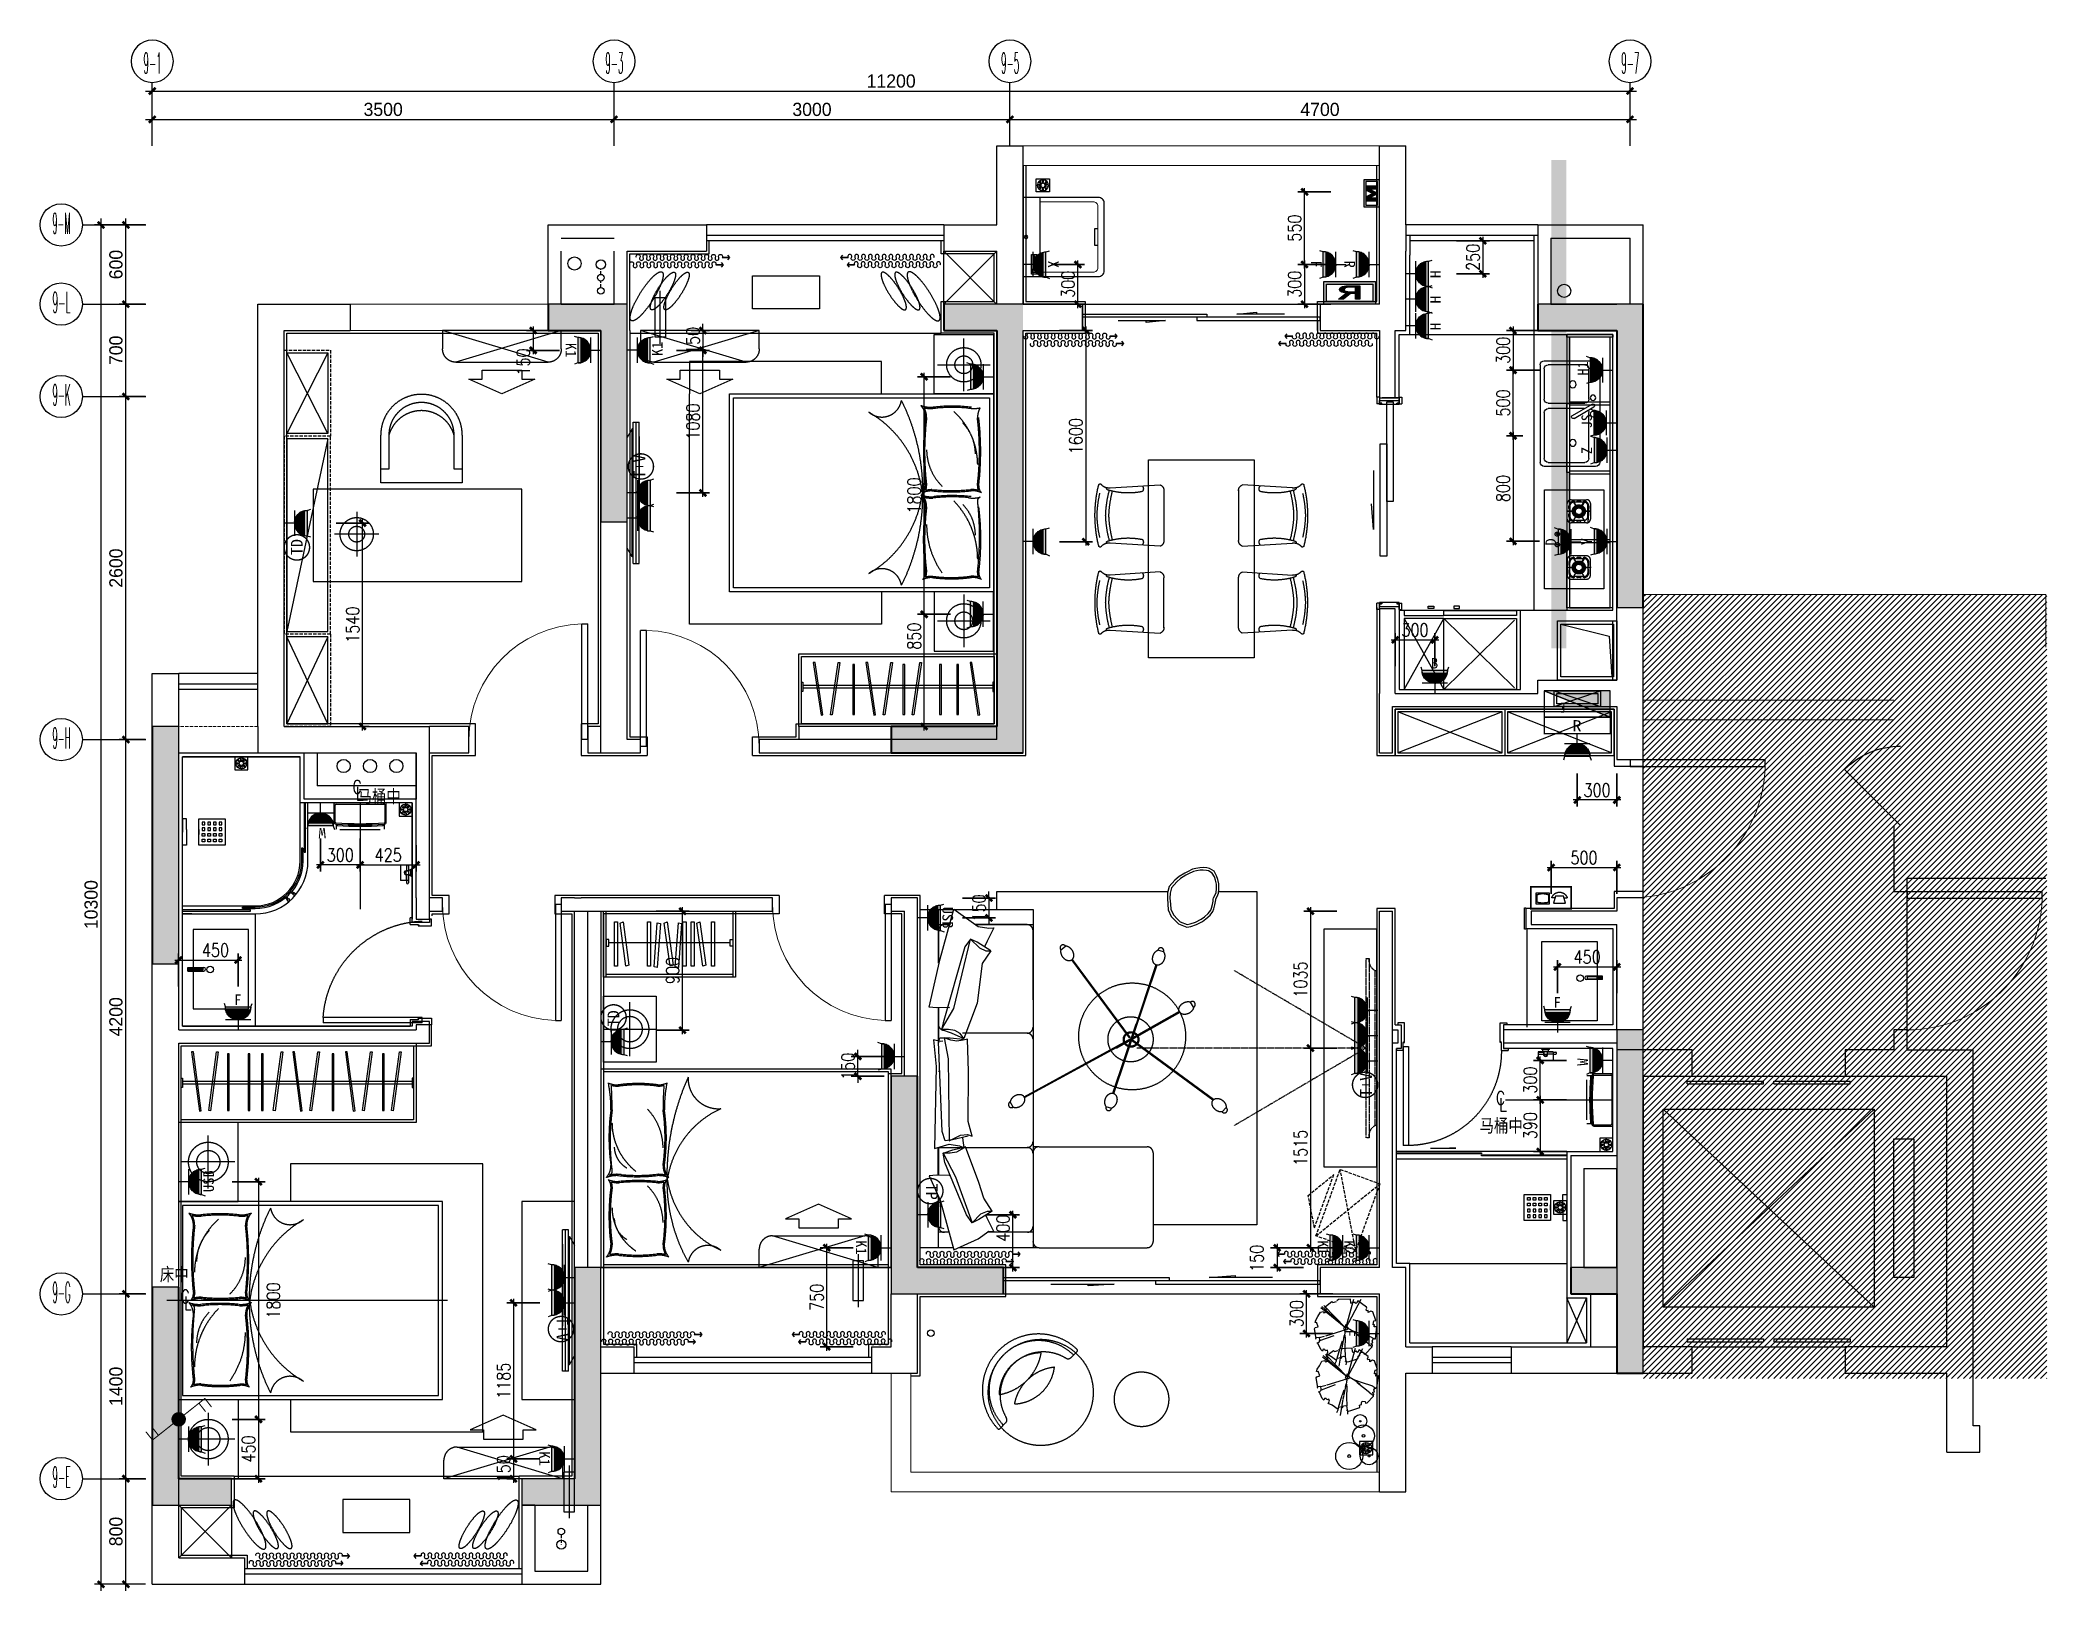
# Model space of a CAD drawing. Header units: inches. Extents: x -2597087 to 134135, y -662679 to 20000.
# Drawn here: x 6568 to 21777, y -62342 to -50592 of the extents above; entities that cross this region are included whole.
import ezdxf
from ezdxf.enums import TextEntityAlignment as Align

# ---------------------------------------------------------------- set-up
doc = ezdxf.new("R2010")
doc.units = ezdxf.units.IN
doc.header["$LTSCALE"] = 100
doc.header["$MEASUREMENT"] = 0
for name, pattern in [('__DASH', [0.35, 0.25, -0.1]), ('CENTER', [50.8, 31.75, -6.35, 6.35, -6.35]), ('DASH', [0.35, 0.25, -0.1]), ('DASHED2', [0.375, 0.25, -0.125]), ('HIDDEN', [0.375, 0.25, -0.125]), ('HIDDEN2', [4.7625, 3.175, -1.5875])]:
    doc.linetypes.add(name, pattern=pattern)
doc.layers.get('0').update_dxf_attribs({"linetype": 'CONTINUOUS'})
doc.layers.get('Defpoints').update_dxf_attribs({"linetype": 'CONTINUOUS'})
for name, color, linetype in [('$AUDIT_BAD_LAYER1', 7, 'CONTINUOUS'), ('-003插座图层', 30, 'CONTINUOUS'), ('000原始墙体', 4, 'CONTINUOUS'), ('002新做墙体', 53, 'CONTINUOUS'), ('003门', 17, 'CONTINUOUS'), ('006地漏', 146, 'CONTINUOUS'), ('008-完成面', 24, 'CONTINUOUS'), ('008a地面活动灯具', 31, 'CONTINUOUS'), ('009-活动家具', 157, 'DASH'), ('009活动家具', 157, 'CONTINUOUS'), ('01-门', 17, 'CONTINUOUS'), ('010固定半高家具', 142, 'CONTINUOUS'), ('010活动家具', 157, 'CONTINUOUS'), ('011 完成面', 24, 'CONTINUOUS'), ('011-厨卫固定', 142, 'CONTINUOUS'), ('011完成面', 24, 'CONTINUOUS'), ('012到顶家具', 11, 'CONTINUOUS'), ('013悬空固定不到顶家私', 142, 'CONTINUOUS'), ('014固定悬空到顶家私', 11, 'CONTINUOUS'), ('015天花', 65, 'CONTINUOUS'), ('017-插座图层', 30, 'CONTINUOUS'), ('018-弱电图层', 20, 'CONTINUOUS'), ('022-配电箱', 10, 'CONTINUOUS'), ('026窗帘', 11, 'CONTINUOUS'), ('027楼梯', 77, 'CONTINUOUS'), ('029空调室内机', 82, 'CONTINUOUS'), ('05 轴号 建筑尺寸', 2, 'CONTINUOUS'), ('41标注', 2, 'CONTINUOUS'), ('A-RAIL', 146, 'CONTINUOUS'), ('AIR', 252, 'DASH'), ('EVTR', 2, 'CONTINUOUS'), ('HAT【填充】', 250, 'CONTINUOUS'), ('LANDSCAPING', 71, 'CONTINUOUS'), ('LVTRY', 153, 'CONTINUOUS'), ('PIPE-凝结', 99, 'DASH'), ('PUB_HATCH', 8, 'CONTINUOUS'), ('TREE003.PLN', 1, 'CONTINUOUS'), ('VPIPE-凝结', 99, 'DASH'), ('VPIPE-废水', 91, 'DASH'), ('VPIPE-污水', 49, 'DASH'), ('VPIPE-通气', 119, 'DASH'), ('WALL', 7, 'CONTINUOUS'), ('WINDOW', 4, 'CONTINUOUS'), ('插座尺寸标注', 2, 'CONTINUOUS'), ('电箱', 143, 'CONTINUOUS')]:
    doc.layers.add(name, color=color, linetype=linetype)
for name, color, linetype, lineweight in [('BALCONY', 3, 'CONTINUOUS', 0), ('COLUMN', 30, 'CONTINUOUS', 40), ('SEE', 51, 'CONTINUOUS', 0)]:
    doc.layers.add(name, color=color, linetype=linetype, lineweight=lineweight)
doc.styles.add('R2-plan-F2~F13$0$F-05.22(ok)$0$STANDARD', font='GBENOR', dxfattribs={"bigfont": 'GBCBIG'})
doc.styles.add('SF', font='sf.shx')
doc.styles.add('SIMPLEX', font='SIMPLEX.SHX')
doc.styles.get("Standard").update_dxf_attribs({"font": 'txt.shx', "width": 0.8, "bigfont": 'GBCBIG.shx'})
doc.styles.add('尺寸标注', font='romans.shx', dxfattribs={"width": 0.8, "bigfont": 'hztxt.shx'})
doc.styles.add('文字标注', font='')
doc.styles.get('文字标注').set_extended_font_data('SimSun')
doc.dimstyles.new('1：50', dxfattribs={"dimscale": 50, "dimtxt": 2, "dimasz": 1, "dimexe": 1, "dimexo": 1, "dimgap": 0.5, "dimtad": 1, "dimdec": 0, "dimrnd": 5, "dimzin": 0, "dimdsep": 46, "dimtxsty": 'SF', "dimblk": 'ARCHTICK', "dimcen": 0.09, "dimdle": 1, "dimclrd": 251, "dimclre": 251, "dimclrt": 2, "dimadec": 0, "dimazin": 0, "dimtfac": 1, "dimtdec": 0, "dimtix": 1, "dimtmove": 2, "dimatfit": 0, "dimldrblk": 'ARCHTICK', "dimfxl": 5, "dimfxlon": 1, "dimtolj": 1, "dimtzin": 0, "dimarcsym": 0})
doc.dimstyles.new('A3-50', dxfattribs={"dimscale": 50, "dimtxt": 2, "dimasz": 1, "dimexe": 1, "dimexo": 1, "dimgap": 0.5, "dimtad": 1, "dimdec": 0, "dimlfac": -50, "dimrnd": 5, "dimzin": 0, "dimdsep": 46, "dimtxsty": '尺寸标注', "dimblk": 'ARCHTICK', "dimcen": 0, "dimdle": 0.6, "dimclrd": 251, "dimclre": 251, "dimclrt": 2, "dimadec": 0, "dimazin": 0, "dimtfac": 1, "dimtdec": 0, "dimtix": 1, "dimtmove": 2, "dimatfit": 3, "dimldrblk": 'DOT', "dimfxl": 4, "dimfxlon": 1, "dimtolj": 1, "dimtzin": 0, "dimlwe": 30, "dimarcsym": 0})

# ---------------------------------------------------------------- blocks, each defined once
blk = doc.blocks.new('dffdsdfsds')
at = {"layer": '008a地面活动灯具', "color": 251, "linetype": 'HIDDEN', "ltscale": 250}
for p, q in [((422747, -99427), (422747, -99027)), ((422947, -99227), (422547, -99227)), ((422747, -101127), (422747, -101527)), ((422947, -101327), (422547, -101327))]:
    blk.add_line(p, q, dxfattribs=at)
at = {"layer": '008a地面活动灯具', "linetype": 'HIDDEN', "ltscale": 250}
for centre, radius in [((422747, -99227), 150), ((422747, -99227), 87.5), ((422747, -101327), 150), ((422747, -101327), 87.5)]:
    blk.add_circle(centre, radius, dxfattribs=at)
at = {"layer": '009活动家具', "linetype": 'HIDDEN', "ltscale": 250}
for points in [[(422972, -98927), (422522, -98927), (422522, -99527), (422972, -99527)], [(422972, -101627), (422522, -101627), (422522, -101027), (422972, -101027)]]:
    blk.add_lwpolyline(points, close=True, dxfattribs=at)
for points in [[(423370, -101027), (423370, -101271), (424827, -101271), (424827, -99242), (423370, -99242), (423370, -99527)], [(424522, -101027), (424522, -99527), (422522, -99527), (422522, -101027), (424522, -101027)]]:
    blk.add_lwpolyline(points, dxfattribs=at)
at = {"layer": '009活动家具', "color": 251, "linetype": 'HIDDEN', "ltscale": 250}
blk.add_lwpolyline([(424492, -100997), (424492, -99557), (422552, -99557), (422552, -100997)], close=True, dxfattribs=at)
at = {"layer": '009活动家具', "color": 251, "linetype": 'HIDDEN', "ltscale": 300}
for centre, radius, start, end in [((422677, -99403), 225, 249.515, 273.4755), ((422496, -99706), 138, 360, 41.5839), ((422995, -99403), 225, 266.5245, 290.485), ((423176, -99706), 138, 138.4161, 181.5527), ((424578, -100258), 1521, 153.3787, 181.6048), ((423367, -99552), 150, 189.2985, 311.4263), ((424843, -99964), 2224, 173.3187, 186.6701), ((422677, -99403), 235, 256.7699, 273.4755), ((422496, -99706), 147, 359.3879, 29.8513), ((424843, -99964), 2214, 173.3274, 186.6774), ((423185, -100066), 543, 131.7289, 179.596), ((422997, -99983), 339, 135.8723, 179.558), ((422835, -100759), 1140, 82.668, 97.332), ((422835, -100759), 1130, 82.668, 97.332), ((422995, -99403), 235, 266.5245, 283.2301), ((423176, -99706), 147, 150.1487, 181.5527), ((420829, -99964), 2215, 353.324, 6.6872), ((420829, -99964), 2224, 353.3299, 6.6813), ((423883, -100382), 829, 120.0935, 173.7607), ((422638, -99948), 390, 314.3677, 359.6354), ((422558, -100225), 75.8, 317.8595, 1.8012), ((422558, -100225), 85.7, 337.5713, 1.8012), ((423114, -100225), 85.7, 178.1988, 202.4287), ((423114, -100225), 75.8, 178.1988, 222.1405), ((422677, -100081), 225, 249.515, 273.5683), ((422496, -100383), 138, 0, 41.5839), ((422687, -100453), 192, 88.3923, 112.6023), ((422677, -100081), 235, 256.7699, 277.9321), ((422615, -100336), 28.1, 341.3147, 71.7628), ((425153, -100604), 2525, 174.1229, 186.2528), ((422687, -100453), 201, 88.3923, 104.5516), ((423275, -100782), 633, 135.4781, 179.7797), ((422997, -100600), 339, 135.8723, 179.558), ((422841, -98802), 1467, 264.1587, 275.8413), ((422841, -98802), 1457, 264.1587, 275.8413), ((422835, -101569), 1271, 83.426, 96.4956), ((422835, -101569), 1261, 83.426, 95.7055), ((422995, -100081), 235, 266.5245, 283.2301), ((422995, -100081), 225, 266.5245, 290.485), ((422985, -100453), 201, 75.4484, 88.3923), ((422985, -100453), 192, 67.3977, 88.3923), ((423176, -100383), 147, 150.1487, 181.5527), ((423176, -100383), 138, 138.4161, 181.5527), ((424578, -100295), 1521, 178.3952, 206.6213), ((423883, -100171), 829, 186.2393, 239.9065), ((424670, -100632), 2052, 173.0434, 186.9449), ((422398, -100518), 630, 324.4616, 0), ((421001, -100632), 2043, 353.048, 6.9637), ((421002, -100632), 2052, 353.0551, 6.9566), ((422558, -100882), 75.8, 317.8595, 1.8012), ((422687, -101110), 192, 89.3131, 112.6023), ((422558, -100882), 85.7, 337.5713, 1.8012), ((422687, -101110), 201, 88.8975, 104.5516), ((422841, -99836), 1093, 262.0583, 277.8511), ((422841, -99836), 1083, 262.0689, 277.8511), ((422985, -101110), 201, 75.4484, 88.3923), ((422985, -101110), 192, 67.3977, 88.3923), ((423114, -100882), 85.7, 178.1988, 202.4287), ((423114, -100882), 75.8, 178.1988, 222.1405), ((423367, -101001), 150, 48.5737, 170.7015)]:
    blk.add_arc(centre, radius, start, end, dxfattribs=at)
blk = doc.blocks.new('*U1377')
at = {"linetype": 'Continuous'}
for p, q in [((-72, -115), (-74, -122)), ((-70, -108), (-72, -115)), ((-72, -115), (-72, -115)), ((-67, -102), (-70, -108)), ((-70, -108), (-70, -108)), ((-64, -96), (-67, -102)), ((-67, -102), (-67, -102)), ((-60, -90), (-64, -96)), ((-64, -96), (-64, -96)), ((-55, -85), (-60, -90)), ((-60, -90), (-60, -90)), ((-50, -80), (-55, -85)), ((-55, -85), (-55, -85)), ((-45, -76), (-50, -80)), ((-50, -80), (-50, -80)), ((-39, -72), (-45, -76)), ((-45, -76), (-45, -76)), ((-33, -68), (-39, -72)), ((-39, -72), (-39, -72)), ((-27, -66), (-33, -68)), ((-33, -68), (-33, -68)), ((-20, -63), (-27, -66)), ((-27, -66), (-27, -66)), ((-14, -62), (-20, -63)), ((-20, -63), (-20, -63)), ((-7, -61), (-14, -62)), ((-14, -62), (-14, -62)), ((0, -60), (-7, -61)), ((-7, -61), (-7, -61)), ((7, -61), (0, -60)), ((7, -61), (7, -61)), ((7, -61), (14, -62)), ((14, -62), (14, -62)), ((14, -62), (21, -63)), ((21, -63), (21, -63)), ((21, -63), (27, -66)), ((27, -66), (27, -66)), ((27, -66), (33, -68)), ((33, -68), (33, -68)), ((33, -68), (39, -72)), ((39, -72), (39, -72)), ((39, -72), (45, -76)), ((45, -76), (45, -76)), ((45, -76), (50, -80)), ((50, -80), (50, -80)), ((50, -80), (55, -85)), ((55, -85), (55, -85)), ((55, -85), (60, -90)), ((60, -90), (60, -90)), ((60, -90), (64, -96)), ((64, -96), (64, -96)), ((64, -96), (67, -102)), ((67, -102), (67, -102)), ((67, -102), (70, -108)), ((70, -108), (70, -108)), ((70, -108), (72, -115)), ((72, -115), (72, -115)), ((72, -115), (74, -122)), ((-74, -122), (-75, -128)), ((-75, -128), (-75, -128)), ((-75, -128), (-75, -135)), ((75, -135), (-75, -135)), ((-74, -122), (-74, -122)), ((74, -122), (74, -122)), ((74, -122), (75, -128)), ((75, -128), (75, -128)), ((75, -128), (75, -135)), ((75, -135), (75, -135))]:
    blk.add_line(p, q, dxfattribs=at)
for points in [[(-72, -115), (-74, -122), (74, -122)], [(-70, -108), (-72, -115), (72, -115)], [(-72, -115), (-72, -115), (72, -115)], [(-67, -102), (-70, -108), (70, -108)], [(-70, -108), (-70, -108), (70, -108)], [(-64, -96), (-67, -102), (67, -102)], [(-67, -102), (-67, -102), (67, -102)], [(-60, -90), (-64, -96), (64, -96)], [(-64, -96), (-64, -96), (64, -96)], [(-55, -85), (-60, -90), (60, -90)], [(-60, -90), (-60, -90), (60, -90)], [(-50, -80), (-55, -85), (55, -85)], [(-55, -85), (-55, -85), (55, -85)], [(-45, -76), (-50, -80), (50, -80)], [(-50, -80), (-50, -80), (50, -80)], [(-39, -72), (-45, -76), (45, -76)], [(-45, -76), (-45, -76), (45, -76)], [(-33, -68), (-39, -72), (39, -72)], [(-39, -72), (-39, -72), (39, -72)], [(-27, -66), (-33, -68), (33, -68)], [(-33, -68), (-33, -68), (33, -68)], [(-20, -63), (-27, -66), (27, -66)], [(-27, -66), (-27, -66), (27, -66)], [(-14, -62), (-20, -63), (21, -63)], [(-20, -63), (-20, -63), (21, -63)], [(-7, -61), (-14, -62), (14, -62)], [(-14, -62), (-14, -62), (14, -62)], [(0, -60), (-7, -61), (7, -61)], [(-7, -61), (-7, -61), (7, -61)], [(-74, -122), (-75, -128), (75, -128)], [(-75, -128), (-75, -128), (75, -128)], [(-75, -128), (-75, -135), (75, -135)], [(-74, -122), (-74, -122), (74, -122)]]:
    blk.add_solid(points, dxfattribs=at)
at = {"linetype": 'Continuous', "extrusion": (0, 0, -1)}
for points in [[(72, -115), (-72, -115), (-72, -115)], [(72, -115), (-72, -115), (-74, -122)], [(70, -108), (-70, -108), (-70, -108)], [(70, -108), (-70, -108), (-72, -115)], [(67, -102), (-67, -102), (-67, -102)], [(67, -102), (-67, -102), (-70, -108)], [(64, -96), (-64, -96), (-64, -96)], [(64, -96), (-64, -96), (-67, -102)], [(60, -90), (-60, -90), (-60, -90)], [(60, -90), (-60, -90), (-64, -96)], [(55, -85), (-55, -85), (-55, -85)], [(55, -85), (-55, -85), (-60, -90)], [(50, -80), (-50, -80), (-50, -80)], [(50, -80), (-50, -80), (-55, -85)], [(45, -76), (-45, -76), (-45, -76)], [(45, -76), (-45, -76), (-50, -80)], [(39, -72), (-39, -72), (-39, -72)], [(39, -72), (-39, -72), (-45, -76)], [(33, -68), (-33, -68), (-33, -68)], [(33, -68), (-33, -68), (-39, -72)], [(27, -66), (-27, -66), (-27, -66)], [(27, -66), (-27, -66), (-33, -68)], [(20, -63), (-21, -63), (-21, -63)], [(20, -63), (-21, -63), (-27, -66)], [(14, -62), (-14, -62), (-14, -62)], [(14, -62), (-14, -62), (-21, -63)], [(7, -61), (-7, -61), (-7, -61)], [(7, -61), (-7, -61), (-14, -62)], [(75, -128), (-75, -128), (-75, -128)], [(75, -128), (-75, -128), (-75, -135)], [(75, -135), (-75, -135), (-75, -135)], [(74, -122), (-74, -122), (-74, -122)], [(74, -122), (-74, -122), (-75, -128)]]:
    blk.add_solid(points, dxfattribs=at)
blk = doc.blocks.new('A$C14D57D85')
for p, q in [((0, -60), (0, 0)), ((75, -60), (-75, -60)), ((-75, -136), (-81, -156)), ((75, -135), (-75, -135)), ((-75, -135), (-75, -136)), ((75, -136), (83, -157))]:
    blk.add_line(p, q)
blk.add_arc((0, -135), 75, 0.0968, 179.9027)
at = {"linetype": 'Continuous'}
blk.add_blockref('*U1377', (0, 0), dxfattribs=at)
at = {"color": 2, "style": '文字标注'}
blk.add_attdef('F', text='', height=62.7, dxfattribs=at).set_placement((-19, -207), (26, -207), align=Align.ALIGNED)
blk = doc.blocks.new('A$C556527C6')
at = {"const_width": 8.17}
blk.add_lwpolyline([(-75, 75, 1), (75, 75, 1)], format="xyb", close=True, dxfattribs=at)
at = {"color": 50, "style": '文字标注'}
blk.add_attdef('F', (-23, 33), '', height=84.7, dxfattribs=at)
blk = doc.blocks.new('A$C371E3F52')
for p, q in [((1, 83), (-21, 83)), ((-10, 44), (4, 94)), ((77, 44), (-10, 44)), ((4, 94), (63, 94)), ((63, 94), (77, 44)), ((66, 83), (88, 83)), ((104, 116), (104, 116)), ((104, 40), (104, 116)), ((104, 116), (201, 116)), ((201, 40), (104, 40)), ((110, 52), (110, 105)), ((195, 105), (195, 52)), ((201, 116), (201, 40))]:
    blk.add_line(p, q)
at = {"const_width": 11}
blk.add_lwpolyline([(-49, 4), (237, 4), (237, 161), (-49, 161)], close=True, dxfattribs=at)
for points in [[(88, 83, 0), (88, 84, 0), (88, 85, 0), (87, 86, 0), (87, 87, 0), (86, 88, 0), (86, 89, 0), (85, 90, 0), (85, 91, 0), (84, 92, 0), (84, 93, 0), (83, 94, 0), (83, 95, 0), (82, 96, 0), (81, 97, 0), (81, 98, 0), (80, 99, 0), (80, 100, 0), (79, 101, 0), (78, 101, 0), (77, 102, 0), (77, 103, 0), (76, 104, 0), (75, 105, 0), (74, 106, 0), (74, 106, 0), (73, 107, 0), (72, 108, 0), (71, 109, 0), (70, 109, 0), (69, 110, 0), (68, 111, 0), (67, 112, 0), (67, 112, 0), (66, 113, 0), (65, 113, 0), (64, 114, 0), (63, 115, 0), (62, 115, 0), (61, 116, 0), (60, 116, 0), (59, 117, 0), (58, 117, 0), (57, 118, 0), (56, 118, 0), (55, 119, 0), (53, 119, 0), (52, 119, 0), (51, 120, 0), (50, 120, 0), (49, 120, 0), (48, 121, 0), (47, 121, 0), (46, 121, 0), (45, 122, 0), (44, 122, 0), (43, 122, 0), (41, 122, 0), (40, 122, 0), (39, 122, 0), (38, 122, 0), (37, 123, 0), (36, 123, 0), (35, 123, 0), (34, 123, 0), (32, 123, 0), (31, 123, 0), (30, 123, 0), (29, 122, 0), (28, 122, 0), (27, 122, 0), (26, 122, 0), (24, 122, 0), (23, 122, 0), (22, 122, 0), (21, 121, 0), (20, 121, 0), (19, 121, 0), (18, 120, 0), (17, 120, 0), (16, 120, 0), (15, 119, 0), (14, 119, 0), (12, 119, 0), (11, 118, 0), (10, 118, 0), (9, 117, 0), (8, 117, 0), (7, 116, 0), (6, 116, 0), (5, 115, 0), (4, 115, 0), (3, 114, 0), (2, 113, 0), (1, 113, 0), (1, 112, 0), (0, 112, 0), (-1, 111, 0), (-2, 110, 0), (-3, 109, 0), (-4, 109, 0), (-5, 108, 0), (-6, 107, 0), (-6, 106, 0), (-7, 106, 0), (-8, 105, 0), (-9, 104, 0), (-10, 103, 0), (-10, 102, 0), (-11, 101, 0), (-12, 101, 0), (-12, 100, 0), (-13, 99, 0), (-14, 98, 0), (-14, 97, 0), (-15, 96, 0), (-16, 95, 0), (-16, 94, 0), (-17, 93, 0), (-17, 92, 0), (-18, 91, 0), (-18, 90, 0), (-19, 89, 0), (-19, 88, 0), (-20, 87, 0), (-20, 86, 0), (-21, 85, 0), (-21, 84, 0), (-21, 83, 0)], [(195, 105, 0), (194, 105, 0), (194, 105, 0), (193, 105, 0), (193, 105, 0), (192, 106, 0), (191, 106, 0), (191, 106, 0), (190, 106, 0), (189, 106, 0), (189, 107, 0), (188, 107, 0), (187, 107, 0), (187, 107, 0), (186, 107, 0), (185, 108, 0), (185, 108, 0), (184, 108, 0), (183, 108, 0), (183, 108, 0), (182, 108, 0), (181, 109, 0), (181, 109, 0), (180, 109, 0), (180, 109, 0), (179, 109, 0), (178, 109, 0), (178, 109, 0), (177, 110, 0), (176, 110, 0), (176, 110, 0), (175, 110, 0), (174, 110, 0), (174, 110, 0), (173, 110, 0), (172, 110, 0), (172, 110, 0), (171, 111, 0), (170, 111, 0), (170, 111, 0), (169, 111, 0), (168, 111, 0), (168, 111, 0), (167, 111, 0), (166, 111, 0), (166, 111, 0), (165, 111, 0), (164, 111, 0), (164, 111, 0), (163, 112, 0), (162, 112, 0), (162, 112, 0), (161, 112, 0), (160, 112, 0), (160, 112, 0), (159, 112, 0), (158, 112, 0), (157, 112, 0), (157, 112, 0), (156, 112, 0), (155, 112, 0), (155, 112, 0), (154, 112, 0), (153, 112, 0), (153, 112, 0), (152, 112, 0), (151, 112, 0), (151, 112, 0), (150, 112, 0), (149, 112, 0), (149, 112, 0), (148, 112, 0), (147, 112, 0), (147, 112, 0), (146, 112, 0), (145, 112, 0), (145, 112, 0), (144, 112, 0), (143, 112, 0), (143, 112, 0), (142, 111, 0), (141, 111, 0), (141, 111, 0), (140, 111, 0), (139, 111, 0), (139, 111, 0), (138, 111, 0), (137, 111, 0), (137, 111, 0), (136, 111, 0), (135, 111, 0), (135, 111, 0), (134, 110, 0), (133, 110, 0), (133, 110, 0), (132, 110, 0), (131, 110, 0), (131, 110, 0), (130, 110, 0), (129, 110, 0), (129, 110, 0), (128, 109, 0), (127, 109, 0), (127, 109, 0), (126, 109, 0), (125, 109, 0), (125, 109, 0), (124, 109, 0), (123, 108, 0), (123, 108, 0), (122, 108, 0), (121, 108, 0), (121, 108, 0), (120, 108, 0), (119, 107, 0), (119, 107, 0), (118, 107, 0), (118, 107, 0), (117, 107, 0), (116, 106, 0), (116, 106, 0), (115, 106, 0), (114, 106, 0), (114, 106, 0), (113, 105, 0), (112, 105, 0), (112, 105, 0), (111, 105, 0), (110, 105, 0)], [(110, 52, 0), (111, 52, 0), (112, 52, 0), (112, 51, 0), (113, 51, 0), (114, 51, 0), (114, 51, 0), (115, 51, 0), (116, 50, 0), (116, 50, 0), (117, 50, 0), (118, 50, 0), (118, 50, 0), (119, 49, 0), (119, 49, 0), (120, 49, 0), (121, 49, 0), (121, 49, 0), (122, 49, 0), (123, 48, 0), (123, 48, 0), (124, 48, 0), (125, 48, 0), (125, 48, 0), (126, 48, 0), (127, 47, 0), (127, 47, 0), (128, 47, 0), (129, 47, 0), (129, 47, 0), (130, 47, 0), (131, 47, 0), (131, 47, 0), (132, 46, 0), (133, 46, 0), (133, 46, 0), (134, 46, 0), (135, 46, 0), (135, 46, 0), (136, 46, 0), (137, 46, 0), (137, 46, 0), (138, 46, 0), (139, 46, 0), (139, 45, 0), (140, 45, 0), (141, 45, 0), (141, 45, 0), (142, 45, 0), (143, 45, 0), (143, 45, 0), (144, 45, 0), (145, 45, 0), (145, 45, 0), (146, 45, 0), (147, 45, 0), (147, 45, 0), (148, 45, 0), (149, 45, 0), (149, 45, 0), (150, 45, 0), (151, 45, 0), (151, 45, 0), (152, 45, 0), (153, 45, 0), (153, 45, 0), (154, 45, 0), (155, 45, 0), (155, 45, 0), (156, 45, 0), (157, 45, 0), (157, 45, 0), (158, 45, 0), (159, 45, 0), (160, 45, 0), (160, 45, 0), (161, 45, 0), (162, 45, 0), (162, 45, 0), (163, 45, 0), (164, 45, 0), (164, 45, 0), (165, 45, 0), (166, 45, 0), (166, 45, 0), (167, 46, 0), (168, 46, 0), (168, 46, 0), (169, 46, 0), (170, 46, 0), (170, 46, 0), (171, 46, 0), (172, 46, 0), (172, 46, 0), (173, 46, 0), (174, 46, 0), (174, 47, 0), (175, 47, 0), (176, 47, 0), (176, 47, 0), (177, 47, 0), (178, 47, 0), (178, 47, 0), (179, 47, 0), (180, 48, 0), (180, 48, 0), (181, 48, 0), (181, 48, 0), (182, 48, 0), (183, 48, 0), (183, 49, 0), (184, 49, 0), (185, 49, 0), (185, 49, 0), (186, 49, 0), (187, 49, 0), (187, 50, 0), (188, 50, 0), (189, 50, 0), (189, 50, 0), (190, 50, 0), (191, 51, 0), (191, 51, 0), (192, 51, 0), (193, 51, 0), (193, 51, 0), (194, 52, 0), (194, 52, 0), (195, 52, 0)]]:
    blk.add_polyline3d(points)
blk = doc.blocks.new('ADFAGDSAFASFGDSAF')
at = {"linetype": 'Continuous'}
h = blk.add_hatch(color=250, dxfattribs=at)
h.paths.add_polyline_path([(-4360, -31205), (-4711, -31205), (-4711, -31335), (-4360, -31335)], flags=16)
h.paths.add_polyline_path([(-4339, -31185), (-4731, -31185), (-4731, -31355), (-4339, -31355)])
h = blk.add_hatch(color=250, dxfattribs=at)
h.paths.add_polyline_path([(-4508, -31272), (-4499, -31271), (-4486, -31268), (-4473, -31264), (-4472, -31263), (-4464, -31258), (-4460, -31252), (-4459, -31245), (-4459, -31245), (-4460, -31237), (-4464, -31232), (-4471, -31226), (-4481, -31222), (-4492, -31220), (-4506, -31218), (-4522, -31216), (-4539, -31216), (-4613, -31216), (-4613, -31318), (-4579, -31318), (-4579, -31274), (-4540, -31274), (-4487, -31318), (-4451, -31318)])
h.paths.add_polyline_path([(-4522, -31261), (-4537, -31262), (-4579, -31262), (-4579, -31227), (-4546, -31227), (-4531, -31228), (-4516, -31229), (-4503, -31232), (-4495, -31239), (-4493, -31245), (-4493, -31248), (-4497, -31254), (-4507, -31259)], flags=16)
at = {"color": 4, "linetype": 'Continuous'}
for p, q in [((-4539, -31216), (-4613, -31216)), ((-4613, -31216), (-4613, -31318)), ((-4613, -31318), (-4579, -31318)), ((-4579, -31262), (-4579, -31227)), ((-4579, -31227), (-4546, -31227)), ((-4537, -31262), (-4579, -31262)), ((-4579, -31318), (-4579, -31274)), ((-4579, -31274), (-4540, -31274)), ((-4546, -31227), (-4531, -31228)), ((-4540, -31274), (-4487, -31318)), ((-4522, -31216), (-4539, -31216)), ((-4522, -31261), (-4537, -31262)), ((-4531, -31228), (-4516, -31229)), ((-4506, -31218), (-4522, -31216)), ((-4508, -31259), (-4522, -31261)), ((-4516, -31229), (-4505, -31232)), ((-4506, -31258), (-4508, -31259)), ((-4508, -31272), (-4499, -31271)), ((-4451, -31318), (-4508, -31272)), ((-4492, -31220), (-4506, -31218)), ((-4497, -31254), (-4506, -31258)), ((-4505, -31232), (-4502, -31233)), ((-4502, -31233), (-4495, -31239)), ((-4499, -31271), (-4486, -31268)), ((-4493, -31248), (-4497, -31254)), ((-4495, -31239), (-4493, -31245)), ((-4493, -31245), (-4493, -31248)), ((-4481, -31222), (-4492, -31220)), ((-4487, -31318), (-4451, -31318)), ((-4486, -31268), (-4473, -31264)), ((-4471, -31226), (-4481, -31222)), ((-4473, -31264), (-4472, -31263)), ((-4472, -31263), (-4464, -31258)), ((-4464, -31232), (-4471, -31226)), ((-4460, -31237), (-4464, -31232)), ((-4464, -31258), (-4460, -31252)), ((-4459, -31245), (-4460, -31237)), ((-4460, -31252), (-4459, -31245)), ((-4459, -31245), (-4459, -31245))]:
    blk.add_line(p, q, dxfattribs=at)
for points in [[(-4339, -31185), (-4731, -31185), (-4731, -31355), (-4339, -31355)], [(-4360, -31205), (-4711, -31205), (-4711, -31335), (-4360, -31335)]]:
    blk.add_lwpolyline(points, close=True, dxfattribs=at)
blk = doc.blocks.new('dsa54dsaf564dsaf564dfsa')
at = {"linetype": 'Continuous'}
h = blk.add_hatch(color=256, dxfattribs=at)
h.paths.add_polyline_path([(12787.5, -50166.3), (12787.5, -50257.7), (12735.6, -50257.7), (12735.6, -50166.3)])
h.paths.add_polyline_path([(12781.3, -50172.6), (12781.3, -50251.4), (12741.9, -50251.4), (12741.9, -50172.6)], flags=16)
h = blk.add_hatch(color=256, dxfattribs=at)
h.dxf.hatch_style = 1
h.paths.add_polyline_path([(12778.1, -50188), (12778.1, -50202.1), (12757.6, -50212), (12757.6, -50212.9), (12778.1, -50222.9), (12778.1, -50237), (12747.1, -50237), (12747.1, -50227.9), (12769.2, -50227.9), (12769.2, -50227), (12747.1, -50216.1), (12747.1, -50208.9), (12769.2, -50198), (12769.2, -50197.1), (12747.1, -50197.1), (12747.1, -50188)])
for p, q in [((12747.1, -50197.1), (12747.1, -50188)), ((12747.1, -50188), (12778.1, -50188)), ((12769.2, -50197.1), (12747.1, -50197.1)), ((12747.1, -50208.9), (12769.2, -50198)), ((12747.1, -50216.1), (12747.1, -50208.9)), ((12769.2, -50227), (12747.1, -50216.1)), ((12778.1, -50202.1), (12757.6, -50212)), ((12757.6, -50212), (12757.6, -50212.9)), ((12757.6, -50212.9), (12778.1, -50222.9)), ((12769.2, -50198), (12769.2, -50197.1)), ((12778.1, -50188), (12778.1, -50202.1)), ((12778.1, -50222.9), (12778.1, -50237)), ((12747.1, -50237), (12747.1, -50227.9)), ((12747.1, -50227.9), (12769.2, -50227.9)), ((12778.1, -50237), (12747.1, -50237)), ((12769.2, -50227.9), (12769.2, -50227))]:
    blk.add_line(p, q)
for points in [[(12787.5, -50166.3), (12787.5, -50257.7), (12735.6, -50257.7), (12735.6, -50166.3)], [(12781.3, -50172.6), (12781.3, -50251.4), (12741.9, -50251.4), (12741.9, -50172.6)]]:
    blk.add_lwpolyline(points, close=True)
blk = doc.blocks.new('_ArchTick')
at = {"color": 0, "linetype": 'ByBlock', "const_width": 0.4}
blk.add_lwpolyline([(-0.5, -0.5), (0.5, 0.5)], dxfattribs=at)
blk = doc.blocks.new('*D1409')
at = {"layer": 'Defpoints', "color": 0, "transparency": 16777216}
for p in [(-7129, -52645), (-6535, -52645), (-6579, -54186)]:
    blk.add_point(p, dxfattribs=at)
at = {"layer": '插座尺寸标注', "color": 251, "lineweight": -2, "transparency": 16777216}
blk.add_line((-6535, -54216), (-6535, -52615), dxfattribs=at)
at = {"layer": '插座尺寸标注', "color": 251, "lineweight": 30, "transparency": 16777216}
for p, q in [((-6735, -52645), (-6485, -52645)), ((-6535, -54186), (-6485, -54186))]:
    blk.add_line(p, q, dxfattribs=at)
at = {"layer": '插座尺寸标注', "color": 251, "lineweight": -2, "transparency": 16777216, "xscale": 50, "yscale": 50, "zscale": 50}
for p, rotation in [((-6535, -52645), 90), ((-6535, -54186), 270)]:
    blk.add_blockref('_ArchTick', p, dxfattribs=dict(at, rotation=rotation))
at = {"layer": '插座尺寸标注', "color": 2, "transparency": 16777216, "insert": (-6610, -53415), "char_height": 100, "attachment_point": 5, "rotation": 90, "style": '尺寸标注'}
blk.add_mtext('\\A1;1540', dxfattribs=at)
blk = doc.blocks.new('_Dot')
at = {"color": 0, "linetype": 'ByBlock', "lineweight": -2}
blk.add_line((-0.5, 0), (-1, 0), dxfattribs=at)
at = {"color": 0, "linetype": 'ByBlock', "const_width": 0.5}
blk.add_lwpolyline([(-0.25, 0, 1), (0.25, 0, 1)], format="xyb", close=True, dxfattribs=at)
blk = doc.blocks.new('*D1410')
at = {"layer": 'Defpoints', "color": 0, "transparency": 16777216}
for p in [(-4729, -51186), (-5242, -51336), (-4729, -51336)]:
    blk.add_point(p, dxfattribs=at)
at = {"layer": '插座尺寸标注', "color": 251, "lineweight": 30, "transparency": 16777216}
for p, q in [((-5042, -51186), (-5292, -51186)), ((-5042, -51336), (-5292, -51336))]:
    blk.add_line(p, q, dxfattribs=at)
at = {"layer": '插座尺寸标注', "color": 251, "lineweight": -2, "transparency": 16777216}
blk.add_line((-5242, -51156), (-5242, -51366), dxfattribs=at)
at = {"layer": '插座尺寸标注', "color": 251, "lineweight": -2, "transparency": 16777216, "xscale": 50, "yscale": 50, "zscale": 50}
for p, rotation in [((-5242, -51186), 90), ((-5242, -51336), 270)]:
    blk.add_blockref('_ArchTick', p, dxfattribs=dict(at, rotation=rotation))
at = {"layer": '插座尺寸标注', "color": 2, "transparency": 16777216, "insert": (-5317, -51424), "char_height": 100, "attachment_point": 5, "rotation": 90, "style": '尺寸标注'}
blk.add_mtext('\\A1;150', dxfattribs=at)
blk = doc.blocks.new('*D1411')
at = {"layer": 'Defpoints', "color": 0, "transparency": 16777216}
for p in [(-4095, -51186), (-4529, -51336), (-3956, -51336)]:
    blk.add_point(p, dxfattribs=at)
at = {"layer": '插座尺寸标注', "color": 251, "lineweight": 30, "transparency": 16777216}
for p, q in [((-4045, -51186), (-3906, -51186)), ((-4156, -51336), (-3906, -51336))]:
    blk.add_line(p, q, dxfattribs=at)
at = {"layer": '插座尺寸标注', "color": 251, "lineweight": -2, "transparency": 16777216}
for p, q in [((-3956, -51186), (-3956, -51136)), ((-3956, -51186), (-3956, -51336)), ((-3956, -51336), (-3956, -51386))]:
    blk.add_line(p, q, dxfattribs=at)
at = {"layer": '插座尺寸标注', "color": 251, "lineweight": -2, "transparency": 16777216, "xscale": 50, "yscale": 50, "zscale": 50}
for p, rotation in [((-3956, -51186), 270), ((-3956, -51336), 90)]:
    blk.add_blockref('_ArchTick', p, dxfattribs=dict(at, rotation=rotation))
at = {"layer": '插座尺寸标注', "color": 2, "transparency": 16777216, "insert": (-4031, -51261), "char_height": 100, "attachment_point": 5, "rotation": 90, "style": '尺寸标注'}
blk.add_mtext('\\A1;150', dxfattribs=at)
blk = doc.blocks.new('*D1412')
at = {"layer": 'Defpoints', "color": 0, "transparency": 16777216}
for p in [(-2279, -53336), (-1754, -53336), (-1729, -54186)]:
    blk.add_point(p, dxfattribs=at)
at = {"layer": '插座尺寸标注', "color": 251, "lineweight": 30, "transparency": 16777216}
for p, q in [((-2079, -53336), (-2329, -53336)), ((-2079, -54186), (-2329, -54186))]:
    blk.add_line(p, q, dxfattribs=at)
at = {"layer": '插座尺寸标注', "color": 251, "lineweight": -2, "transparency": 16777216}
blk.add_line((-2279, -54216), (-2279, -53306), dxfattribs=at)
at = {"layer": '插座尺寸标注', "color": 251, "lineweight": -2, "transparency": 16777216, "xscale": 50, "yscale": 50, "zscale": 50}
for p, rotation in [((-2279, -53336), 90), ((-2279, -54186), 270)]:
    blk.add_blockref('_ArchTick', p, dxfattribs=dict(at, rotation=rotation))
at = {"layer": '插座尺寸标注', "color": 2, "transparency": 16777216, "insert": (-2354, -53502), "char_height": 100, "attachment_point": 5, "rotation": 90, "style": '尺寸标注'}
blk.add_mtext('\\A1;850', dxfattribs=at)
blk = doc.blocks.new('*D1413')
at = {"layer": 'Defpoints', "color": 0, "transparency": 16777216}
for p in [(-6854, -54669), (-6554, -54669), (-6854, -55235)]:
    blk.add_point(p, dxfattribs=at)
at = {"layer": '插座尺寸标注', "color": 251, "lineweight": 30, "transparency": 16777216}
for p, q in [((-6854, -55035), (-6854, -55285)), ((-6554, -55035), (-6554, -55285))]:
    blk.add_line(p, q, dxfattribs=at)
at = {"layer": '插座尺寸标注', "color": 251, "lineweight": -2, "transparency": 16777216}
blk.add_line((-6524, -55235), (-6884, -55235), dxfattribs=at)
at = {"layer": '插座尺寸标注', "color": 251, "lineweight": -2, "transparency": 16777216, "xscale": 50, "yscale": 50, "zscale": 50, "rotation": 180}
blk.add_blockref('_ArchTick', (-6854, -55235), dxfattribs=at)
at = {"layer": '插座尺寸标注', "color": 251, "lineweight": -2, "transparency": 16777216, "xscale": 50, "yscale": 50, "zscale": 50}
blk.add_blockref('_ArchTick', (-6554, -55235), dxfattribs=at)
at = {"layer": '插座尺寸标注', "color": 2, "transparency": 16777216, "insert": (-6704, -55160), "char_height": 100, "attachment_point": 5, "style": '尺寸标注'}
blk.add_mtext('\\A1;300', dxfattribs=at)
blk = doc.blocks.new('*D1414')
at = {"layer": 'Defpoints', "color": 0, "transparency": 16777216}
for p in [(-7479, -55956), (-7929, -56414), (-7479, -56486)]:
    blk.add_point(p, dxfattribs=at)
at = {"layer": '插座尺寸标注', "color": 251, "lineweight": -2, "transparency": 16777216}
blk.add_line((-7959, -55956), (-7449, -55956), dxfattribs=at)
at = {"layer": '插座尺寸标注', "color": 251, "lineweight": 30, "transparency": 16777216}
for p, q in [((-7929, -56156), (-7929, -55906)), ((-7479, -56156), (-7479, -55906))]:
    blk.add_line(p, q, dxfattribs=at)
at = {"layer": '插座尺寸标注', "color": 251, "lineweight": -2, "transparency": 16777216, "xscale": 50, "yscale": 50, "zscale": 50, "rotation": 180}
blk.add_blockref('_ArchTick', (-7929, -55956), dxfattribs=at)
at = {"layer": '插座尺寸标注', "color": 251, "lineweight": -2, "transparency": 16777216, "xscale": 50, "yscale": 50, "zscale": 50}
blk.add_blockref('_ArchTick', (-7479, -55956), dxfattribs=at)
at = {"layer": '插座尺寸标注', "color": 2, "transparency": 16777216, "insert": (-7650, -55881), "char_height": 100, "attachment_point": 5, "style": '尺寸标注'}
blk.add_mtext('\\A1;450', dxfattribs=at)
blk = doc.blocks.new('*D1415')
at = {"layer": 'Defpoints', "color": 0, "transparency": 16777216}
for p in [(-7929, -57636), (-7929, -59436), (-7324, -59436)]:
    blk.add_point(p, dxfattribs=at)
at = {"layer": '插座尺寸标注', "color": 251, "lineweight": 30, "transparency": 16777216}
for p, q in [((-7524, -57636), (-7274, -57636)), ((-7524, -59436), (-7274, -59436))]:
    blk.add_line(p, q, dxfattribs=at)
at = {"layer": '插座尺寸标注', "color": 251, "lineweight": -2, "transparency": 16777216}
blk.add_line((-7324, -57606), (-7324, -59466), dxfattribs=at)
at = {"layer": '插座尺寸标注', "color": 251, "lineweight": -2, "transparency": 16777216, "xscale": 50, "yscale": 50, "zscale": 50}
for p, rotation in [((-7324, -57636), 90), ((-7324, -59436), 270)]:
    blk.add_blockref('_ArchTick', p, dxfattribs=dict(at, rotation=rotation))
at = {"layer": '插座尺寸标注', "color": 2, "transparency": 16777216, "insert": (-7211, -58536), "char_height": 100, "attachment_point": 5, "rotation": 90, "style": '尺寸标注'}
blk.add_mtext('\\A1;1800', dxfattribs=at)
blk = doc.blocks.new('*D1416')
at = {"layer": 'Defpoints', "color": 0, "transparency": 16777216}
for p in [(-7929, -59436), (-7929, -59886), (-7324, -59886)]:
    blk.add_point(p, dxfattribs=at)
at = {"layer": '插座尺寸标注', "color": 251, "lineweight": 30, "transparency": 16777216}
for p, q in [((-7524, -59436), (-7274, -59436)), ((-7524, -59886), (-7274, -59886))]:
    blk.add_line(p, q, dxfattribs=at)
at = {"layer": '插座尺寸标注', "color": 251, "lineweight": -2, "transparency": 16777216}
blk.add_line((-7324, -59406), (-7324, -59916), dxfattribs=at)
at = {"layer": '插座尺寸标注', "color": 251, "lineweight": -2, "transparency": 16777216, "xscale": 50, "yscale": 50, "zscale": 50}
for p, rotation in [((-7324, -59436), 90), ((-7324, -59886), 270)]:
    blk.add_blockref('_ArchTick', p, dxfattribs=dict(at, rotation=rotation))
at = {"layer": '插座尺寸标注', "color": 2, "transparency": 16777216, "insert": (-7399, -59661), "char_height": 100, "attachment_point": 5, "rotation": 90, "style": '尺寸标注'}
blk.add_mtext('\\A1;450', dxfattribs=at)
blk = doc.blocks.new('A$C037D7CD3')
at = {"layer": '插座尺寸标注', "char_height": 100, "attachment_point": 5, "style": '尺寸标注'}
for s, insert in [('\\A1;C', (1, 50)), ('\\A1;L', (20, 0))]:
    blk.add_mtext(s, dxfattribs=dict(at, insert=insert))
blk = doc.blocks.new('*D1417')
at = {"layer": 'Defpoints', "color": 0, "transparency": 16777216}
for p in [(-5006, -58553), (-5391, -59736), (-4929, -59736)]:
    blk.add_point(p, dxfattribs=at)
at = {"layer": '插座尺寸标注', "color": 251, "lineweight": 30, "transparency": 16777216}
for p, q in [((-5191, -58553), (-5441, -58553)), ((-5191, -59736), (-5441, -59736))]:
    blk.add_line(p, q, dxfattribs=at)
at = {"layer": '插座尺寸标注', "color": 251, "lineweight": -2, "transparency": 16777216}
blk.add_line((-5391, -58523), (-5391, -59766), dxfattribs=at)
at = {"layer": '插座尺寸标注', "color": 251, "lineweight": -2, "transparency": 16777216, "xscale": 50, "yscale": 50, "zscale": 50}
for p, rotation in [((-5391, -58553), 90), ((-5391, -59736), 270)]:
    blk.add_blockref('_ArchTick', p, dxfattribs=dict(at, rotation=rotation))
at = {"layer": '插座尺寸标注', "color": 2, "transparency": 16777216, "insert": (-5466, -59144), "char_height": 100, "attachment_point": 5, "rotation": 90, "style": '尺寸标注'}
blk.add_mtext('\\A1;1185', dxfattribs=at)
blk = doc.blocks.new('*D1418')
at = {"layer": 'Defpoints', "color": 0, "transparency": 16777216}
for p in [(-4929, -59736), (-5391, -59886), (-5329, -59886)]:
    blk.add_point(p, dxfattribs=at)
at = {"layer": '插座尺寸标注', "color": 251, "lineweight": 30, "transparency": 16777216}
for p, q in [((-5191, -59736), (-5441, -59736)), ((-5379, -59886), (-5441, -59886))]:
    blk.add_line(p, q, dxfattribs=at)
at = {"layer": '插座尺寸标注', "color": 251, "lineweight": -2, "transparency": 16777216}
blk.add_line((-5391, -59706), (-5391, -59916), dxfattribs=at)
at = {"layer": '插座尺寸标注', "color": 251, "lineweight": -2, "transparency": 16777216, "xscale": 50, "yscale": 50, "zscale": 50}
for p, rotation in [((-5391, -59736), 90), ((-5391, -59886), 270)]:
    blk.add_blockref('_ArchTick', p, dxfattribs=dict(at, rotation=rotation))
at = {"layer": '插座尺寸标注', "color": 2, "transparency": 16777216, "insert": (-5466, -59811), "char_height": 100, "attachment_point": 5, "rotation": 90, "style": '尺寸标注'}
blk.add_mtext('\\A1;150', dxfattribs=at)
blk = doc.blocks.new('*D1419')
at = {"layer": 'Defpoints', "color": 0, "transparency": 16777216}
for p in [(-2781, -56686), (-2429, -56686), (-2394, -56836)]:
    blk.add_point(p, dxfattribs=at)
at = {"layer": '插座尺寸标注', "color": 251, "lineweight": 30, "transparency": 16777216}
for p, q in [((-2581, -56686), (-2831, -56686)), ((-2581, -56836), (-2831, -56836))]:
    blk.add_line(p, q, dxfattribs=at)
at = {"layer": '插座尺寸标注', "color": 251, "lineweight": -2, "transparency": 16777216}
for p, q in [((-2781, -56686), (-2781, -56636)), ((-2781, -56836), (-2781, -56686)), ((-2781, -56836), (-2781, -56886))]:
    blk.add_line(p, q, dxfattribs=at)
at = {"layer": '插座尺寸标注', "color": 251, "lineweight": -2, "transparency": 16777216, "xscale": 50, "yscale": 50, "zscale": 50}
for p, rotation in [((-2781, -56686), 270), ((-2781, -56836), 90)]:
    blk.add_blockref('_ArchTick', p, dxfattribs=dict(at, rotation=rotation))
at = {"layer": '插座尺寸标注', "color": 2, "transparency": 16777216, "insert": (-2856, -56761), "char_height": 100, "attachment_point": 5, "rotation": 90, "style": '尺寸标注'}
blk.add_mtext('\\A1;150', dxfattribs=at)
blk = doc.blocks.new('*D1420')
at = {"layer": 'Defpoints', "color": 0, "transparency": 16777216}
for p in [(-3017, -58136), (-2529, -58136), (-2529, -58886)]:
    blk.add_point(p, dxfattribs=at)
at = {"layer": '插座尺寸标注', "color": 251, "lineweight": 30, "transparency": 16777216}
for p, q in [((-2817, -58136), (-3067, -58136)), ((-2817, -58886), (-3067, -58886))]:
    blk.add_line(p, q, dxfattribs=at)
at = {"layer": '插座尺寸标注', "color": 251, "lineweight": -2, "transparency": 16777216}
blk.add_line((-3017, -58916), (-3017, -58106), dxfattribs=at)
at = {"layer": '插座尺寸标注', "color": 251, "lineweight": -2, "transparency": 16777216, "xscale": 50, "yscale": 50, "zscale": 50}
for p, rotation in [((-3017, -58136), 90), ((-3017, -58886), 270)]:
    blk.add_blockref('_ArchTick', p, dxfattribs=dict(at, rotation=rotation))
at = {"layer": '插座尺寸标注', "color": 2, "transparency": 16777216, "insert": (-3092, -58511), "char_height": 100, "attachment_point": 5, "rotation": 90, "style": '尺寸标注'}
blk.add_mtext('\\A1;750', dxfattribs=at)
blk = doc.blocks.new('*D1421')
at = {"layer": 'Defpoints', "color": 0, "transparency": 16777216}
for p in [(-2152, -57886), (-1606, -57886), (-2152, -58286)]:
    blk.add_point(p, dxfattribs=at)
at = {"layer": '插座尺寸标注', "color": 251, "lineweight": 30, "transparency": 16777216}
for p, q in [((-1806, -57886), (-1556, -57886)), ((-1806, -58286), (-1556, -58286))]:
    blk.add_line(p, q, dxfattribs=at)
at = {"layer": '插座尺寸标注', "color": 251, "lineweight": -2, "transparency": 16777216}
blk.add_line((-1606, -58316), (-1606, -57856), dxfattribs=at)
at = {"layer": '插座尺寸标注', "color": 251, "lineweight": -2, "transparency": 16777216, "xscale": 50, "yscale": 50, "zscale": 50}
for p, rotation in [((-1606, -57886), 90), ((-1606, -58286), 270)]:
    blk.add_blockref('_ArchTick', p, dxfattribs=dict(at, rotation=rotation))
at = {"layer": '插座尺寸标注', "color": 2, "transparency": 16777216, "insert": (-1681, -57988), "char_height": 100, "attachment_point": 5, "rotation": 90, "style": '尺寸标注'}
blk.add_mtext('\\A1;400', dxfattribs=at)
blk = doc.blocks.new('*D1422')
at = {"layer": 'Defpoints', "color": 0, "transparency": 16777216}
for p in [(-2404, -55486), (-2404, -55636), (-1788, -55636)]:
    blk.add_point(p, dxfattribs=at)
at = {"layer": '插座尺寸标注', "color": 251, "lineweight": 30, "transparency": 16777216}
for p, q in [((-1988, -55486), (-1738, -55486)), ((-1988, -55636), (-1738, -55636))]:
    blk.add_line(p, q, dxfattribs=at)
at = {"layer": '插座尺寸标注', "color": 251, "lineweight": -2, "transparency": 16777216}
for p, q in [((-1788, -55486), (-1788, -55436)), ((-1788, -55486), (-1788, -55636)), ((-1788, -55636), (-1788, -55686))]:
    blk.add_line(p, q, dxfattribs=at)
at = {"layer": '插座尺寸标注', "color": 251, "lineweight": -2, "transparency": 16777216, "xscale": 50, "yscale": 50, "zscale": 50}
for p, rotation in [((-1788, -55486), 270), ((-1788, -55636), 90)]:
    blk.add_blockref('_ArchTick', p, dxfattribs=dict(at, rotation=rotation))
at = {"layer": '插座尺寸标注', "color": 2, "transparency": 16777216, "insert": (-1863, -55561), "char_height": 100, "attachment_point": 5, "rotation": 90, "style": '尺寸标注'}
blk.add_mtext('\\A1;150', dxfattribs=at)
blk = doc.blocks.new('*D1423')
at = {"layer": 'Defpoints', "color": 0, "transparency": 16777216}
for p in [(1171, -55586), (649, -56623), (1159, -56623)]:
    blk.add_point(p, dxfattribs=at)
at = {"layer": '插座尺寸标注', "color": 251, "lineweight": 30, "transparency": 16777216}
for p, q in [((849, -55586), (599, -55586)), ((849, -56623), (599, -56623))]:
    blk.add_line(p, q, dxfattribs=at)
at = {"layer": '插座尺寸标注', "color": 251, "lineweight": -2, "transparency": 16777216}
blk.add_line((649, -55556), (649, -56653), dxfattribs=at)
at = {"layer": '插座尺寸标注', "color": 251, "lineweight": -2, "transparency": 16777216, "xscale": 50, "yscale": 50, "zscale": 50}
for p, rotation in [((649, -55586), 90), ((649, -56623), 270)]:
    blk.add_blockref('_ArchTick', p, dxfattribs=dict(at, rotation=rotation))
at = {"layer": '插座尺寸标注', "color": 2, "transparency": 16777216, "insert": (574, -56104), "char_height": 100, "attachment_point": 5, "rotation": 90, "style": '尺寸标注'}
blk.add_mtext('\\A1;1035', dxfattribs=at)
blk = doc.blocks.new('*D1424')
at = {"layer": 'Defpoints', "color": 0, "transparency": 16777216}
for p in [(1159, -56623), (649, -58136), (1171, -58136)]:
    blk.add_point(p, dxfattribs=at)
at = {"layer": '插座尺寸标注', "color": 251, "lineweight": 30, "transparency": 16777216}
for p, q in [((849, -56623), (599, -56623)), ((849, -58136), (599, -58136))]:
    blk.add_line(p, q, dxfattribs=at)
at = {"layer": '插座尺寸标注', "color": 251, "lineweight": -2, "transparency": 16777216}
blk.add_line((649, -56593), (649, -58166), dxfattribs=at)
at = {"layer": '插座尺寸标注', "color": 251, "lineweight": -2, "transparency": 16777216, "xscale": 50, "yscale": 50, "zscale": 50}
for p, rotation in [((649, -56623), 90), ((649, -58136), 270)]:
    blk.add_blockref('_ArchTick', p, dxfattribs=dict(at, rotation=rotation))
at = {"layer": '插座尺寸标注', "color": 2, "transparency": 16777216, "insert": (574, -57379), "char_height": 100, "attachment_point": 5, "rotation": 90, "style": '尺寸标注'}
blk.add_mtext('\\A1;1515', dxfattribs=at)
blk = doc.blocks.new('*D1425')
at = {"layer": 'Defpoints', "color": 0, "transparency": 16777216}
for p in [(919, -58136), (397, -58286), (919, -58286)]:
    blk.add_point(p, dxfattribs=at)
at = {"layer": '插座尺寸标注', "color": 251, "lineweight": 30, "transparency": 16777216}
for p, q in [((597, -58136), (347, -58136)), ((597, -58286), (347, -58286))]:
    blk.add_line(p, q, dxfattribs=at)
at = {"layer": '插座尺寸标注', "color": 251, "lineweight": -2, "transparency": 16777216}
blk.add_line((397, -58106), (397, -58316), dxfattribs=at)
at = {"layer": '插座尺寸标注', "color": 251, "lineweight": -2, "transparency": 16777216, "xscale": 50, "yscale": 50, "zscale": 50}
for p, rotation in [((397, -58136), 90), ((397, -58286), 270)]:
    blk.add_blockref('_ArchTick', p, dxfattribs=dict(at, rotation=rotation))
at = {"layer": '插座尺寸标注', "color": 2, "transparency": 16777216, "insert": (242, -58216), "char_height": 100, "attachment_point": 5, "rotation": 90, "style": '尺寸标注'}
blk.add_mtext('\\A1;150', dxfattribs=at)
blk = doc.blocks.new('*D1426')
at = {"layer": 'Defpoints', "color": 0, "transparency": 16777216}
for p in [(2390, -56716), (2941, -56716), (2941, -57016)]:
    blk.add_point(p, dxfattribs=at)
at = {"layer": '插座尺寸标注', "color": 251, "lineweight": 30, "transparency": 16777216}
for p, q in [((2590, -56716), (2340, -56716)), ((2590, -57016), (2340, -57016))]:
    blk.add_line(p, q, dxfattribs=at)
at = {"layer": '插座尺寸标注', "color": 251, "lineweight": -2, "transparency": 16777216}
blk.add_line((2390, -57046), (2390, -56686), dxfattribs=at)
at = {"layer": '插座尺寸标注', "color": 251, "lineweight": -2, "transparency": 16777216, "xscale": 50, "yscale": 50, "zscale": 50}
for p, rotation in [((2390, -56716), 90), ((2390, -57016), 270)]:
    blk.add_blockref('_ArchTick', p, dxfattribs=dict(at, rotation=rotation))
at = {"layer": '插座尺寸标注', "color": 2, "transparency": 16777216, "insert": (2315, -56866), "char_height": 100, "attachment_point": 5, "rotation": 90, "style": '尺寸标注'}
blk.add_mtext('\\A1;300', dxfattribs=at)
blk = doc.blocks.new('*D1427')
at = {"layer": 'Defpoints', "color": 0, "transparency": 16777216}
for p in [(-1529, -50686), (-1114, -50686), (-1529, -50986)]:
    blk.add_point(p, dxfattribs=at)
at = {"layer": '插座尺寸标注', "color": 251, "lineweight": 30, "transparency": 16777216}
for p, q in [((-1314, -50686), (-1064, -50686)), ((-1314, -50986), (-1064, -50986))]:
    blk.add_line(p, q, dxfattribs=at)
at = {"layer": '插座尺寸标注', "color": 251, "lineweight": -2, "transparency": 16777216}
blk.add_line((-1114, -51016), (-1114, -50656), dxfattribs=at)
at = {"layer": '插座尺寸标注', "color": 251, "lineweight": -2, "transparency": 16777216, "xscale": 50, "yscale": 50, "zscale": 50}
for p, rotation in [((-1114, -50686), 90), ((-1114, -50986), 270)]:
    blk.add_blockref('_ArchTick', p, dxfattribs=dict(at, rotation=rotation))
at = {"layer": '插座尺寸标注', "color": 2, "transparency": 16777216, "insert": (-1189, -50836), "char_height": 100, "attachment_point": 5, "rotation": 90, "style": '尺寸标注'}
blk.add_mtext('\\A1;300', dxfattribs=at)
blk = doc.blocks.new('*D1428')
at = {"layer": 'Defpoints', "color": 0, "transparency": 16777216}
for p in [(1471, -50506), (1436, -50756), (1956, -50756)]:
    blk.add_point(p, dxfattribs=at)
at = {"layer": '插座尺寸标注', "color": 251, "lineweight": -2, "transparency": 16777216}
blk.add_line((1956, -50476), (1956, -50786), dxfattribs=at)
at = {"layer": '插座尺寸标注', "color": 251, "lineweight": 30, "transparency": 16777216}
for p, q in [((1756, -50506), (2006, -50506)), ((1756, -50756), (2006, -50756))]:
    blk.add_line(p, q, dxfattribs=at)
at = {"layer": '插座尺寸标注', "color": 251, "lineweight": -2, "transparency": 16777216, "xscale": 50, "yscale": 50, "zscale": 50}
for p, rotation in [((1956, -50506), 90), ((1956, -50756), 270)]:
    blk.add_blockref('_ArchTick', p, dxfattribs=dict(at, rotation=rotation))
at = {"layer": '插座尺寸标注', "color": 2, "transparency": 16777216, "insert": (1881, -50631), "char_height": 100, "attachment_point": 5, "rotation": 90, "style": '尺寸标注'}
blk.add_mtext('\\A1;250', dxfattribs=at)
blk = doc.blocks.new('*D1429')
at = {"layer": 'Defpoints', "color": 0, "transparency": 16777216}
for p in [(2731, -51186), (2184, -51486), (2731, -51486)]:
    blk.add_point(p, dxfattribs=at)
at = {"layer": '插座尺寸标注', "color": 251, "lineweight": 30, "transparency": 16777216}
for p, q in [((2384, -51186), (2134, -51186)), ((2384, -51486), (2134, -51486))]:
    blk.add_line(p, q, dxfattribs=at)
at = {"layer": '插座尺寸标注', "color": 251, "lineweight": -2, "transparency": 16777216}
blk.add_line((2184, -51156), (2184, -51516), dxfattribs=at)
at = {"layer": '插座尺寸标注', "color": 251, "lineweight": -2, "transparency": 16777216, "xscale": 50, "yscale": 50, "zscale": 50}
for p, rotation in [((2184, -51186), 90), ((2184, -51486), 270)]:
    blk.add_blockref('_ArchTick', p, dxfattribs=dict(at, rotation=rotation))
at = {"layer": '插座尺寸标注', "color": 2, "transparency": 16777216, "insert": (2109, -51336), "char_height": 100, "attachment_point": 5, "rotation": 90, "style": '尺寸标注'}
blk.add_mtext('\\A1;300', dxfattribs=at)
blk = doc.blocks.new('*D1430')
at = {"layer": 'Defpoints', "color": 0, "transparency": 16777216}
for p in [(2308, -51984), (2184, -52783), (2820, -52783)]:
    blk.add_point(p, dxfattribs=at)
at = {"layer": '插座尺寸标注', "color": 251, "lineweight": 30, "transparency": 16777216}
for p, q in [((2258, -51984), (2134, -51984)), ((2384, -52783), (2134, -52783))]:
    blk.add_line(p, q, dxfattribs=at)
at = {"layer": '插座尺寸标注', "color": 251, "lineweight": -2, "transparency": 16777216}
blk.add_line((2184, -51954), (2184, -52813), dxfattribs=at)
at = {"layer": '插座尺寸标注', "color": 251, "lineweight": -2, "transparency": 16777216, "xscale": 50, "yscale": 50, "zscale": 50}
for p, rotation in [((2184, -51984), 90), ((2184, -52783), 270)]:
    blk.add_blockref('_ArchTick', p, dxfattribs=dict(at, rotation=rotation))
at = {"layer": '插座尺寸标注', "color": 2, "transparency": 16777216, "insert": (2109, -52383), "char_height": 100, "attachment_point": 5, "rotation": 90, "style": '尺寸标注'}
blk.add_mtext('\\A1;800', dxfattribs=at)
blk = doc.blocks.new('*D1431')
at = {"layer": 'Defpoints', "color": 0, "transparency": 16777216}
for p in [(1591, -53530), (1291, -53936), (1591, -53936)]:
    blk.add_point(p, dxfattribs=at)
at = {"layer": '插座尺寸标注', "color": 251, "lineweight": -2, "transparency": 16777216}
blk.add_line((1261, -53530), (1621, -53530), dxfattribs=at)
at = {"layer": '插座尺寸标注', "color": 251, "lineweight": 30, "transparency": 16777216}
for p, q in [((1291, -53730), (1291, -53480)), ((1591, -53730), (1591, -53480))]:
    blk.add_line(p, q, dxfattribs=at)
at = {"layer": '插座尺寸标注', "color": 251, "lineweight": -2, "transparency": 16777216, "xscale": 50, "yscale": 50, "zscale": 50, "rotation": 180}
blk.add_blockref('_ArchTick', (1291, -53530), dxfattribs=at)
at = {"layer": '插座尺寸标注', "color": 251, "lineweight": -2, "transparency": 16777216, "xscale": 50, "yscale": 50, "zscale": 50}
blk.add_blockref('_ArchTick', (1591, -53530), dxfattribs=at)
at = {"layer": '插座尺寸标注', "color": 2, "transparency": 16777216, "insert": (1441, -53455), "char_height": 100, "attachment_point": 5, "style": '尺寸标注'}
blk.add_mtext('\\A1;300', dxfattribs=at)
blk = doc.blocks.new('*D1432')
at = {"layer": 'Defpoints', "color": 0, "transparency": 16777216}
for p in [(2971, -54036), (2671, -54241), (2671, -54743)]:
    blk.add_point(p, dxfattribs=at)
at = {"layer": '插座尺寸标注', "color": 251, "lineweight": 30, "transparency": 16777216}
for p, q in [((2671, -54543), (2671, -54793)), ((2971, -54543), (2971, -54793))]:
    blk.add_line(p, q, dxfattribs=at)
at = {"layer": '插座尺寸标注', "color": 251, "lineweight": -2, "transparency": 16777216}
blk.add_line((3001, -54743), (2641, -54743), dxfattribs=at)
at = {"layer": '插座尺寸标注', "color": 251, "lineweight": -2, "transparency": 16777216, "xscale": 50, "yscale": 50, "zscale": 50, "rotation": 180}
blk.add_blockref('_ArchTick', (2671, -54743), dxfattribs=at)
at = {"layer": '插座尺寸标注', "color": 251, "lineweight": -2, "transparency": 16777216, "xscale": 50, "yscale": 50, "zscale": 50}
blk.add_blockref('_ArchTick', (2971, -54743), dxfattribs=at)
at = {"layer": '插座尺寸标注', "color": 2, "transparency": 16777216, "insert": (2821, -54668), "char_height": 100, "attachment_point": 5, "style": '尺寸标注'}
blk.add_mtext('\\A1;300', dxfattribs=at)
blk = doc.blocks.new('*D1408')
at = {"layer": 'Defpoints', "color": 0, "transparency": 16777216}
for p in [(-1529, -51186), (-1529, -52786), (-1054, -52786)]:
    blk.add_point(p, dxfattribs=at)
at = {"layer": '插座尺寸标注', "color": 251, "lineweight": 30, "transparency": 16777216}
for p, q in [((-1254, -51186), (-1004, -51186)), ((-1254, -52786), (-1004, -52786))]:
    blk.add_line(p, q, dxfattribs=at)
at = {"layer": '插座尺寸标注', "color": 251, "lineweight": -2, "transparency": 16777216}
blk.add_line((-1054, -51156), (-1054, -52816), dxfattribs=at)
at = {"layer": '插座尺寸标注', "color": 251, "lineweight": -2, "transparency": 16777216, "xscale": 50, "yscale": 50, "zscale": 50}
for p, rotation in [((-1054, -51186), 90), ((-1054, -52786), 270)]:
    blk.add_blockref('_ArchTick', p, dxfattribs=dict(at, rotation=rotation))
at = {"layer": '插座尺寸标注', "color": 2, "transparency": 16777216, "insert": (-1129, -51986), "char_height": 100, "attachment_point": 5, "rotation": 90, "style": '尺寸标注'}
blk.add_mtext('\\A1;1600', dxfattribs=at)
blk = doc.blocks.new('*D1433')
at = {"layer": 'Defpoints', "color": 0, "transparency": 16777216}
for p in [(-6554, -55035), (-6129, -55035), (-6129, -55235)]:
    blk.add_point(p, dxfattribs=at)
at = {"layer": '插座尺寸标注', "color": 251, "lineweight": 30, "transparency": 16777216}
for p, q in [((-6554, -55085), (-6554, -55285)), ((-6129, -55085), (-6129, -55285))]:
    blk.add_line(p, q, dxfattribs=at)
at = {"layer": '插座尺寸标注', "color": 251, "lineweight": -2, "transparency": 16777216}
blk.add_line((-6584, -55235), (-6099, -55235), dxfattribs=at)
at = {"layer": '插座尺寸标注', "color": 251, "lineweight": -2, "transparency": 16777216, "xscale": 50, "yscale": 50, "zscale": 50, "rotation": 180}
blk.add_blockref('_ArchTick', (-6554, -55235), dxfattribs=at)
at = {"layer": '插座尺寸标注', "color": 251, "lineweight": -2, "transparency": 16777216, "xscale": 50, "yscale": 50, "zscale": 50}
blk.add_blockref('_ArchTick', (-6129, -55235), dxfattribs=at)
at = {"layer": '插座尺寸标注', "color": 2, "transparency": 16777216, "insert": (-6341, -55160), "char_height": 100, "attachment_point": 5, "style": '尺寸标注'}
blk.add_mtext('\\A1;425', dxfattribs=at)
blk = doc.blocks.new('*D1434')
at = {"layer": 'Defpoints', "color": 0, "transparency": 16777216}
for p in [(2700, -57016), (2390, -57406), (2700, -57406)]:
    blk.add_point(p, dxfattribs=at)
at = {"layer": '插座尺寸标注', "color": 251, "lineweight": 30, "transparency": 16777216}
for p, q in [((2590, -57016), (2340, -57016)), ((2590, -57406), (2340, -57406))]:
    blk.add_line(p, q, dxfattribs=at)
at = {"layer": '插座尺寸标注', "color": 251, "lineweight": -2, "transparency": 16777216}
blk.add_line((2390, -56986), (2390, -57436), dxfattribs=at)
at = {"layer": '插座尺寸标注', "color": 251, "lineweight": -2, "transparency": 16777216, "xscale": 50, "yscale": 50, "zscale": 50}
for p, rotation in [((2390, -57016), 90), ((2390, -57406), 270)]:
    blk.add_blockref('_ArchTick', p, dxfattribs=dict(at, rotation=rotation))
at = {"layer": '插座尺寸标注', "color": 2, "transparency": 16777216, "insert": (2315, -57211), "char_height": 100, "attachment_point": 5, "rotation": 90, "style": '尺寸标注'}
blk.add_mtext('\\A1;390', dxfattribs=at)
blk = doc.blocks.new('*D1435')
at = {"layer": 'Defpoints', "color": 0, "transparency": 16777216}
for p in [(2971, -56008), (2521, -56506), (2971, -56506)]:
    blk.add_point(p, dxfattribs=at)
at = {"layer": '插座尺寸标注', "color": 251, "lineweight": 30, "transparency": 16777216}
for p, q in [((2521, -56208), (2521, -55958)), ((2971, -56208), (2971, -55958))]:
    blk.add_line(p, q, dxfattribs=at)
at = {"layer": '插座尺寸标注', "color": 251, "lineweight": -2, "transparency": 16777216}
blk.add_line((2491, -56008), (3001, -56008), dxfattribs=at)
at = {"layer": '插座尺寸标注', "color": 251, "lineweight": -2, "transparency": 16777216, "xscale": 50, "yscale": 50, "zscale": 50, "rotation": 180}
blk.add_blockref('_ArchTick', (2521, -56008), dxfattribs=at)
at = {"layer": '插座尺寸标注', "color": 251, "lineweight": -2, "transparency": 16777216, "xscale": 50, "yscale": 50, "zscale": 50}
blk.add_blockref('_ArchTick', (2971, -56008), dxfattribs=at)
at = {"layer": '插座尺寸标注', "color": 2, "transparency": 16777216, "insert": (2746, -55933), "char_height": 100, "attachment_point": 5, "style": '尺寸标注'}
blk.add_mtext('\\A1;450', dxfattribs=at)
blk = doc.blocks.new('*D1438')
at = {"layer": 'Defpoints', "color": 0, "transparency": 16777216}
for p in [(-2279, -51536), (-1927, -51536), (-1927, -53336)]:
    blk.add_point(p, dxfattribs=at)
at = {"layer": '插座尺寸标注', "color": 251, "lineweight": 30, "transparency": 16777216}
for p, q in [((-2079, -51536), (-2329, -51536)), ((-2079, -53336), (-2329, -53336))]:
    blk.add_line(p, q, dxfattribs=at)
at = {"layer": '插座尺寸标注', "color": 251, "lineweight": -2, "transparency": 16777216}
blk.add_line((-2279, -53366), (-2279, -51506), dxfattribs=at)
at = {"layer": '插座尺寸标注', "color": 251, "lineweight": -2, "transparency": 16777216, "xscale": 50, "yscale": 50, "zscale": 50}
for p, rotation in [((-2279, -51536), 90), ((-2279, -53336), 270)]:
    blk.add_blockref('_ArchTick', p, dxfattribs=dict(at, rotation=rotation))
at = {"layer": '插座尺寸标注', "color": 2, "transparency": 16777216, "insert": (-2354, -52436), "char_height": 100, "attachment_point": 5, "rotation": 90, "style": '尺寸标注'}
blk.add_mtext('\\A1;1800', dxfattribs=at)
blk = doc.blocks.new('1')
at = {"layer": '017-插座图层', "const_width": 8.09}
for points in [[(-9983, -59559), (-9818, -59428), (-9768, -59492)], [(-9863, -59464), (-9813, -59527)], [(-10050, -59612), (-10215, -59743), (-10265, -59680)], [(-10170, -59707), (-10220, -59644)]]:
    blk.add_lwpolyline(points, dxfattribs=at)
at = {"layer": '017-插座图层', "const_width": 55}
for points in [[(-10038, -59603, 1), (-9995, -59569, 1)], [(-9995, -59569, 1), (-10038, -59603, 1)]]:
    blk.add_lwpolyline(points, format="xyb", close=True, dxfattribs=at)
blk = doc.blocks.new('*D1440')
at = {"layer": 'Defpoints', "color": 0, "transparency": 16777216}
for p in [(-4529, -51336), (-3956, -51336), (-4529, -52416)]:
    blk.add_point(p, dxfattribs=at)
at = {"layer": '插座尺寸标注', "color": 251, "lineweight": 30, "transparency": 16777216}
for p, q in [((-4156, -51336), (-3906, -51336)), ((-4156, -52416), (-3906, -52416))]:
    blk.add_line(p, q, dxfattribs=at)
at = {"layer": '插座尺寸标注', "color": 251, "lineweight": -2, "transparency": 16777216}
blk.add_line((-3956, -52446), (-3956, -51306), dxfattribs=at)
at = {"layer": '插座尺寸标注', "color": 251, "lineweight": -2, "transparency": 16777216, "xscale": 50, "yscale": 50, "zscale": 50}
for p, rotation in [((-3956, -51336), 90), ((-3956, -52416), 270)]:
    blk.add_blockref('_ArchTick', p, dxfattribs=dict(at, rotation=rotation))
at = {"layer": '插座尺寸标注', "color": 2, "transparency": 16777216, "insert": (-4031, -51876), "char_height": 100, "attachment_point": 5, "rotation": 90, "style": '尺寸标注'}
blk.add_mtext('\\A1;1080', dxfattribs=at)
blk = doc.blocks.new('*D1441')
at = {"layer": 'Defpoints', "color": 0, "transparency": 16777216}
for p in [(2184, -51486), (2308, -51486), (2308, -51984)]:
    blk.add_point(p, dxfattribs=at)
at = {"layer": '插座尺寸标注', "color": 251, "lineweight": 30, "transparency": 16777216}
for p, q in [((2258, -51486), (2134, -51486)), ((2258, -51984), (2134, -51984))]:
    blk.add_line(p, q, dxfattribs=at)
at = {"layer": '插座尺寸标注', "color": 251, "lineweight": -2, "transparency": 16777216}
blk.add_line((2184, -52014), (2184, -51456), dxfattribs=at)
at = {"layer": '插座尺寸标注', "color": 251, "lineweight": -2, "transparency": 16777216, "xscale": 50, "yscale": 50, "zscale": 50}
for p, rotation in [((2184, -51486), 90), ((2184, -51984), 270)]:
    blk.add_blockref('_ArchTick', p, dxfattribs=dict(at, rotation=rotation))
at = {"layer": '插座尺寸标注', "color": 2, "transparency": 16777216, "insert": (2109, -51735), "char_height": 100, "attachment_point": 5, "rotation": 90, "style": '尺寸标注'}
blk.add_mtext('\\A1;500', dxfattribs=at)
blk = doc.blocks.new('*D1442')
at = {"layer": 'Defpoints', "color": 0, "transparency": 16777216}
for p in [(619, -58486), (1171, -58486), (1171, -58786)]:
    blk.add_point(p, dxfattribs=at)
at = {"layer": '插座尺寸标注', "color": 251, "lineweight": 30, "transparency": 16777216}
for p, q in [((819, -58486), (569, -58486)), ((819, -58786), (569, -58786))]:
    blk.add_line(p, q, dxfattribs=at)
at = {"layer": '插座尺寸标注', "color": 251, "lineweight": -2, "transparency": 16777216}
blk.add_line((619, -58816), (619, -58456), dxfattribs=at)
at = {"layer": '插座尺寸标注', "color": 251, "lineweight": -2, "transparency": 16777216, "xscale": 50, "yscale": 50, "zscale": 50}
for p, rotation in [((619, -58486), 90), ((619, -58786), 270)]:
    blk.add_blockref('_ArchTick', p, dxfattribs=dict(at, rotation=rotation))
at = {"layer": '插座尺寸标注', "color": 2, "transparency": 16777216, "insert": (544, -58636), "char_height": 100, "attachment_point": 5, "rotation": 90, "style": '尺寸标注'}
blk.add_mtext('\\A1;300', dxfattribs=at)
blk = doc.blocks.new('*D1443')
at = {"layer": 'Defpoints', "color": 0, "transparency": 16777216}
for p in [(-4529, -55586), (-4110, -55586), (-4529, -56487)]:
    blk.add_point(p, dxfattribs=at)
at = {"layer": '插座尺寸标注', "color": 251, "lineweight": 30, "transparency": 16777216}
for p, q in [((-4310, -55586), (-4060, -55586)), ((-4310, -56487), (-4060, -56487))]:
    blk.add_line(p, q, dxfattribs=at)
at = {"layer": '插座尺寸标注', "color": 251, "lineweight": -2, "transparency": 16777216}
blk.add_line((-4110, -56517), (-4110, -55556), dxfattribs=at)
at = {"layer": '插座尺寸标注', "color": 251, "lineweight": -2, "transparency": 16777216, "xscale": 50, "yscale": 50, "zscale": 50}
for p, rotation in [((-4110, -55586), 90), ((-4110, -56487), 270)]:
    blk.add_blockref('_ArchTick', p, dxfattribs=dict(at, rotation=rotation))
at = {"layer": '插座尺寸标注', "color": 2, "transparency": 16777216, "insert": (-4185, -56036), "char_height": 100, "attachment_point": 5, "rotation": 90, "style": '尺寸标注'}
blk.add_mtext('\\A1;900', dxfattribs=at)
blk = doc.blocks.new('*D1444')
at = {"layer": 'Defpoints', "color": 0, "transparency": 16777216}
for p in [(1171, -50685), (604, -50986), (1171, -50986)]:
    blk.add_point(p, dxfattribs=at)
at = {"layer": '插座尺寸标注', "color": 251, "lineweight": 30, "transparency": 16777216}
for p, q in [((804, -50685), (554, -50685)), ((804, -50986), (554, -50986))]:
    blk.add_line(p, q, dxfattribs=at)
at = {"layer": '插座尺寸标注', "color": 251, "lineweight": -2, "transparency": 16777216}
blk.add_line((604, -50655), (604, -51016), dxfattribs=at)
at = {"layer": '插座尺寸标注', "color": 251, "lineweight": -2, "transparency": 16777216, "xscale": 50, "yscale": 50, "zscale": 50}
for p, rotation in [((604, -50685), 90), ((604, -50986), 270)]:
    blk.add_blockref('_ArchTick', p, dxfattribs=dict(at, rotation=rotation))
at = {"layer": '插座尺寸标注', "color": 2, "transparency": 16777216, "insert": (529, -50835), "char_height": 100, "attachment_point": 5, "rotation": 90, "style": '尺寸标注'}
blk.add_mtext('\\A1;300', dxfattribs=at)
blk = doc.blocks.new('*D1445')
at = {"layer": 'Defpoints', "color": 0, "transparency": 16777216}
for p in [(604, -50136), (1171, -50136), (1171, -50685)]:
    blk.add_point(p, dxfattribs=at)
at = {"layer": '插座尺寸标注', "color": 251, "lineweight": 30, "transparency": 16777216}
for p, q in [((804, -50136), (554, -50136)), ((804, -50685), (554, -50685))]:
    blk.add_line(p, q, dxfattribs=at)
at = {"layer": '插座尺寸标注', "color": 251, "lineweight": -2, "transparency": 16777216}
blk.add_line((604, -50715), (604, -50106), dxfattribs=at)
at = {"layer": '插座尺寸标注', "color": 251, "lineweight": -2, "transparency": 16777216, "xscale": 50, "yscale": 50, "zscale": 50}
for p, rotation in [((604, -50136), 90), ((604, -50685), 270)]:
    blk.add_blockref('_ArchTick', p, dxfattribs=dict(at, rotation=rotation))
at = {"layer": '插座尺寸标注', "color": 2, "transparency": 16777216, "insert": (529, -50410), "char_height": 100, "attachment_point": 5, "rotation": 90, "style": '尺寸标注'}
blk.add_mtext('\\A1;550', dxfattribs=at)
blk = doc.blocks.new('dfgdfht67964dfgsdg')
at = {"layer": '029空调室内机', "color": 250, "linetype": '__DASH', "ltscale": 100}
for p, q in [((-100, 240), (-900, 0)), ((0, 0), (-800, 240))]:
    blk.add_line(p, q, dxfattribs=at)
blk.add_lwpolyline([(-700, 370), (-600, 370), (-600, 300), (-300, 300), (-300, 370), (-200, 370), (-450, 480)], close=True, dxfattribs=at)
blk.add_lwpolyline([(0, 0), (-900, 0), (-900, 140, -0.414214), (-800, 240), (-100, 240, -0.414214), (0, 140)], format="xyb", close=True, dxfattribs=at)
blk = doc.blocks.new('sdfgadsgfasdy568753sdfas')
at = {"layer": '029空调室内机', "color": 250, "linetype": '__DASH', "ltscale": 100}
blk.add_line((0, 100), (0, -300), dxfattribs=at)
blk.add_lwpolyline([(-40, -250), (40, -250), (40, 50), (-40, 50)], close=True, dxfattribs=at)
blk = doc.blocks.new('*D1447')
at = {"color": 251, "lineweight": -2, "transparency": 16777216}
for p, q in [((-8179, -49371), (3121, -49371)), ((-8129, -49571), (-8129, -49321)), ((3071, -49571), (3071, -49321))]:
    blk.add_line(p, q, dxfattribs=at)
at = {"layer": 'Defpoints', "color": 0, "transparency": 16777216}
for p in [(3071, -49371), (-8129, -49786), (3071, -49786)]:
    blk.add_point(p, dxfattribs=at)
at = {"color": 251, "lineweight": -2, "transparency": 16777216, "xscale": 50, "yscale": 50, "zscale": 50, "rotation": 180}
blk.add_blockref('_ArchTick', (-8129, -49371), dxfattribs=at)
at = {"color": 251, "lineweight": -2, "transparency": 16777216, "xscale": 50, "yscale": 50, "zscale": 50}
blk.add_blockref('_ArchTick', (3071, -49371), dxfattribs=at)
at = {"color": 2, "transparency": 16777216, "insert": (-2529, -49296), "char_height": 100, "attachment_point": 5, "style": 'SF'}
blk.add_mtext('\\A1;11200', dxfattribs=at)
blk = doc.blocks.new('*D1448')
at = {"color": 251, "lineweight": -2, "transparency": 16777216}
for p, q in [((-8129, -49736), (-8129, -49536)), ((-4629, -49736), (-4629, -49536)), ((-8179, -49586), (-4579, -49586))]:
    blk.add_line(p, q, dxfattribs=at)
at = {"layer": 'Defpoints', "color": 0, "transparency": 16777216}
for p in [(-4629, -49586), (-8129, -49786), (-4629, -49786)]:
    blk.add_point(p, dxfattribs=at)
at = {"color": 251, "lineweight": -2, "transparency": 16777216, "xscale": 50, "yscale": 50, "zscale": 50, "rotation": 180}
blk.add_blockref('_ArchTick', (-8129, -49586), dxfattribs=at)
at = {"color": 251, "lineweight": -2, "transparency": 16777216, "xscale": 50, "yscale": 50, "zscale": 50}
blk.add_blockref('_ArchTick', (-4629, -49586), dxfattribs=at)
at = {"color": 2, "transparency": 16777216, "insert": (-6379, -49511), "char_height": 100, "attachment_point": 5, "style": 'SF'}
blk.add_mtext('\\A1;3500', dxfattribs=at)
blk = doc.blocks.new('*D1449')
at = {"color": 251, "lineweight": -2, "transparency": 16777216}
for p, q in [((-4629, -49736), (-4629, -49536)), ((-1629, -49736), (-1629, -49536)), ((-4679, -49586), (-1579, -49586))]:
    blk.add_line(p, q, dxfattribs=at)
at = {"layer": 'Defpoints', "color": 0, "transparency": 16777216}
for p in [(-1629, -49586), (-4629, -49786), (-1629, -49786)]:
    blk.add_point(p, dxfattribs=at)
at = {"color": 251, "lineweight": -2, "transparency": 16777216, "xscale": 50, "yscale": 50, "zscale": 50, "rotation": 180}
blk.add_blockref('_ArchTick', (-4629, -49586), dxfattribs=at)
at = {"color": 251, "lineweight": -2, "transparency": 16777216, "xscale": 50, "yscale": 50, "zscale": 50}
blk.add_blockref('_ArchTick', (-1629, -49586), dxfattribs=at)
at = {"color": 2, "transparency": 16777216, "insert": (-3129, -49511), "char_height": 100, "attachment_point": 5, "style": 'SF'}
blk.add_mtext('\\A1;3000', dxfattribs=at)
blk = doc.blocks.new('*D1450')
at = {"color": 251, "lineweight": -2, "transparency": 16777216}
for p, q in [((-1629, -49736), (-1629, -49536)), ((3071, -49736), (3071, -49536)), ((-1679, -49586), (3121, -49586))]:
    blk.add_line(p, q, dxfattribs=at)
at = {"layer": 'Defpoints', "color": 0, "transparency": 16777216}
for p in [(3071, -49586), (-1629, -49786), (3071, -49786)]:
    blk.add_point(p, dxfattribs=at)
at = {"color": 251, "lineweight": -2, "transparency": 16777216, "xscale": 50, "yscale": 50, "zscale": 50, "rotation": 180}
blk.add_blockref('_ArchTick', (-1629, -49586), dxfattribs=at)
at = {"color": 251, "lineweight": -2, "transparency": 16777216, "xscale": 50, "yscale": 50, "zscale": 50}
blk.add_blockref('_ArchTick', (3071, -49586), dxfattribs=at)
at = {"color": 2, "transparency": 16777216, "insert": (721, -49511), "char_height": 100, "attachment_point": 5, "style": 'SF'}
blk.add_mtext('\\A1;4700', dxfattribs=at)
blk = doc.blocks.new('*D1451')
at = {"color": 251, "lineweight": -2, "transparency": 16777216}
for p, q in [((-8179, -59886), (-8379, -59886)), ((-8329, -60736), (-8329, -59836)), ((-8179, -60686), (-8379, -60686))]:
    blk.add_line(p, q, dxfattribs=at)
at = {"layer": 'Defpoints', "color": 0, "transparency": 16777216}
for p in [(-8329, -59886), (-8129, -59886), (-8129, -60686)]:
    blk.add_point(p, dxfattribs=at)
at = {"color": 251, "lineweight": -2, "transparency": 16777216, "xscale": 50, "yscale": 50, "zscale": 50}
for p, rotation in [((-8329, -59886), 90), ((-8329, -60686), 270)]:
    blk.add_blockref('_ArchTick', p, dxfattribs=dict(at, rotation=rotation))
at = {"color": 2, "transparency": 16777216, "insert": (-8404, -60286), "char_height": 100, "attachment_point": 5, "rotation": 90, "style": 'SF'}
blk.add_mtext('\\A1;800', dxfattribs=at)
blk = doc.blocks.new('*D1452')
at = {"color": 251, "lineweight": -2, "transparency": 16777216}
for p, q in [((-8179, -58486), (-8379, -58486)), ((-8329, -59936), (-8329, -58436)), ((-8179, -59886), (-8379, -59886))]:
    blk.add_line(p, q, dxfattribs=at)
at = {"layer": 'Defpoints', "color": 0, "transparency": 16777216}
for p in [(-8329, -58486), (-8129, -58486), (-8129, -59886)]:
    blk.add_point(p, dxfattribs=at)
at = {"color": 251, "lineweight": -2, "transparency": 16777216, "xscale": 50, "yscale": 50, "zscale": 50}
for p, rotation in [((-8329, -58486), 90), ((-8329, -59886), 270)]:
    blk.add_blockref('_ArchTick', p, dxfattribs=dict(at, rotation=rotation))
at = {"color": 2, "transparency": 16777216, "insert": (-8404, -59186), "char_height": 100, "attachment_point": 5, "rotation": 90, "style": 'SF'}
blk.add_mtext('\\A1;1400', dxfattribs=at)
blk = doc.blocks.new('*D1453')
at = {"color": 251, "lineweight": -2, "transparency": 16777216}
for p, q in [((-8179, -54286), (-8379, -54286)), ((-8329, -58536), (-8329, -54236)), ((-8179, -58486), (-8379, -58486))]:
    blk.add_line(p, q, dxfattribs=at)
at = {"layer": 'Defpoints', "color": 0, "transparency": 16777216}
for p in [(-8329, -54286), (-8129, -54286), (-8129, -58486)]:
    blk.add_point(p, dxfattribs=at)
at = {"color": 251, "lineweight": -2, "transparency": 16777216, "xscale": 50, "yscale": 50, "zscale": 50}
for p, rotation in [((-8329, -54286), 90), ((-8329, -58486), 270)]:
    blk.add_blockref('_ArchTick', p, dxfattribs=dict(at, rotation=rotation))
at = {"color": 2, "transparency": 16777216, "insert": (-8404, -56386), "char_height": 100, "attachment_point": 5, "rotation": 90, "style": 'SF'}
blk.add_mtext('\\A1;4200', dxfattribs=at)
blk = doc.blocks.new('*D1454')
at = {"color": 251, "lineweight": -2, "transparency": 16777216}
for p, q in [((-8179, -51686), (-8379, -51686)), ((-8329, -54336), (-8329, -51636)), ((-8179, -54286), (-8379, -54286))]:
    blk.add_line(p, q, dxfattribs=at)
at = {"layer": 'Defpoints', "color": 0, "transparency": 16777216}
for p in [(-8329, -51686), (-8129, -51686), (-8129, -54286)]:
    blk.add_point(p, dxfattribs=at)
at = {"color": 251, "lineweight": -2, "transparency": 16777216, "xscale": 50, "yscale": 50, "zscale": 50}
for p, rotation in [((-8329, -51686), 90), ((-8329, -54286), 270)]:
    blk.add_blockref('_ArchTick', p, dxfattribs=dict(at, rotation=rotation))
at = {"color": 2, "transparency": 16777216, "insert": (-8404, -52986), "char_height": 100, "attachment_point": 5, "rotation": 90, "style": 'SF'}
blk.add_mtext('\\A1;2600', dxfattribs=at)
blk = doc.blocks.new('*D1455')
at = {"color": 251, "lineweight": -2, "transparency": 16777216}
for p, q in [((-8329, -51736), (-8329, -50936)), ((-8179, -50986), (-8379, -50986)), ((-8179, -51686), (-8379, -51686))]:
    blk.add_line(p, q, dxfattribs=at)
at = {"layer": 'Defpoints', "color": 0, "transparency": 16777216}
for p in [(-8329, -50986), (-8129, -50986), (-8129, -51686)]:
    blk.add_point(p, dxfattribs=at)
at = {"color": 251, "lineweight": -2, "transparency": 16777216, "xscale": 50, "yscale": 50, "zscale": 50}
for p, rotation in [((-8329, -50986), 90), ((-8329, -51686), 270)]:
    blk.add_blockref('_ArchTick', p, dxfattribs=dict(at, rotation=rotation))
at = {"color": 2, "transparency": 16777216, "insert": (-8404, -51336), "char_height": 100, "attachment_point": 5, "rotation": 90, "style": 'SF'}
blk.add_mtext('\\A1;700', dxfattribs=at)
blk = doc.blocks.new('*D1456')
at = {"color": 251, "lineweight": -2, "transparency": 16777216}
for p, q in [((-8329, -51036), (-8329, -50336)), ((-8179, -50386), (-8379, -50386)), ((-8179, -50986), (-8379, -50986))]:
    blk.add_line(p, q, dxfattribs=at)
at = {"layer": 'Defpoints', "color": 0, "transparency": 16777216}
for p in [(-8329, -50386), (-8129, -50386), (-8129, -50986)]:
    blk.add_point(p, dxfattribs=at)
at = {"color": 251, "lineweight": -2, "transparency": 16777216, "xscale": 50, "yscale": 50, "zscale": 50}
for p, rotation in [((-8329, -50386), 90), ((-8329, -50986), 270)]:
    blk.add_blockref('_ArchTick', p, dxfattribs=dict(at, rotation=rotation))
at = {"color": 2, "transparency": 16777216, "insert": (-8404, -50686), "char_height": 100, "attachment_point": 5, "rotation": 90, "style": 'SF'}
blk.add_mtext('\\A1;600', dxfattribs=at)
blk = doc.blocks.new('柜机')
at = {"layer": 'AIR'}
for p, q in [((0, 0), (556, 332)), ((0, 332), (556, 0)), ((56, 365), (500, 365))]:
    blk.add_line(p, q, dxfattribs=at)
blk.add_lwpolyline([(56, 365), (278, 498), (500, 365)], dxfattribs=at)
blk.add_lwpolyline([(0, 332), (556, 332), (556, 0), (0, 0)], close=True, dxfattribs=at)
blk = doc.blocks.new('A$C707D7B48')
at = {"layer": '电箱'}
for p, q in [((0, 0), (350, 120)), ((0, 120), (350, 0))]:
    blk.add_line(p, q, dxfattribs=at)
for points in [[(0, 0), (350, 0), (350, 120), (0, 120)], [(0, 0), (350, 0), (350, 120), (0, 120)], [(20, 20), (330, 20), (330, 100), (20, 100)]]:
    blk.add_lwpolyline(points, close=True, dxfattribs=at)
blk = doc.blocks.new('$plan$00001623')
at = {"layer": 'LVTRY', "linetype": 'Continuous'}
blk.add_line((-341, -145), (342, -145), dxfattribs=at)
at = {"layer": 'LVTRY'}
blk.add_lwpolyline([(295, -706), (-295, -706, -0.414214), (-345, -656), (-345, 0), (345, 0), (345, -656, -0.414214)], format="xyb", close=True, dxfattribs=at)
at = {"layer": 'LVTRY', "lineweight": 13}
blk.add_lwpolyline([(307, -145), (307, -611, -0.414214), (267, -651), (-267, -651, -0.414214), (-307, -611), (-307, -145)], format="xyb", dxfattribs=at)
at = {"layer": 'LVTRY'}
for points in [[(323, -72), (152, -72), (152, -120), (323, -120)], [(163, -86), (177, -86), (177, -99), (163, -99)], [(189, -86), (202, -86), (202, -99), (189, -99)], [(213, -86), (227, -86), (227, -99), (213, -99)], [(239, -86), (253, -86), (253, -99), (239, -99)], [(281, -110), (309, -110), (309, -80), (281, -80)]]:
    blk.add_lwpolyline(points, close=True, dxfattribs=at)
blk.add_lwpolyline([(-71, -651), (-71, -623), (0, -623), (71, -623), (71, -651)], dxfattribs=at)
blk.add_circle((0, -25), 16, dxfattribs=at)
blk = doc.blocks.new('$DorLib2D$00000131')
at = {"color": 0, "linetype": 'Continuous'}
for p, q in [((0.15, 0.125), (0.2319, 0.1973)), ((0.2319, 0.1973), (0.2319, 0.125)), ((-0.5, 0.125), (-0.5, 0)), ((0.0192, 0.125), (-0.5, 0.125)), ((0.0192, 0), (0.0192, 0.125)), ((0.35, 0.125), (0.15, 0.125)), ((-0.5, 0), (0.0192, 0)), ((-0.024, 0), (0.5, 0)), ((-0.024, -0.125), (-0.024, 0)), ((0.5, 0), (0.5, -0.125)), ((-0.35, -0.125), (-0.15, -0.125)), ((-0.2319, -0.1973), (-0.2319, -0.125)), ((-0.15, -0.125), (-0.2319, -0.1973)), ((0.5, -0.125), (-0.024, -0.125))]:
    blk.add_line(p, q, dxfattribs=at)
blk = doc.blocks.new('$DorLib2D$00000001')
for p, q in [((0.45, 0.975), (0.5, 0.975)), ((0.45, 0), (0.45, 0.975)), ((0.5, 0), (0.5, 0.975)), ((0.5, 0), (0.45, 0))]:
    blk.add_line(p, q)
at = {"lineweight": 13}
blk.add_arc((0.475, 0), 0.975, 91.4693, 180, dxfattribs=at)
blk = doc.blocks.new('$DORLIB2D$00000127')
at = {"color": 0}
for points in [[(-0.533, 0.795), (-0.533, 0.69)], [(-0.033, 0.795), (-0.533, 0.795)], [(-0.033, 0.795), (-0.033, 0.69)], [(0.533, 0.795), (0.033, 0.795)], [(0.033, 0.795), (0.033, 0.69)], [(0.533, 0.795), (0.533, 0.69)], [(-0.033, 0.69), (-0.533, 0.69)], [(0.533, 0.69), (0.033, 0.69)], [(0.5, 0.5), (-0.5, 0.5)]]:
    blk.add_lwpolyline(points, dxfattribs=at)
blk = doc.blocks.new('$DorLib2D$00000114')
at = {"color": 0}
blk.add_line((0.5, 0), (-0.207, 0.707), dxfattribs=at)
blk.add_arc((0.5, 0), 1, 135, 180, dxfattribs=at)
blk = doc.blocks.new('R2-plan-F2~F13$0$c-xicaichi')
for p, q in [((761, 9), (22, 9)), ((-9, -22), (-9, -411)), ((22, -381), (22, -103)), ((52, -73), (399, -73)), ((355, -186), (442, -36)), ((377, -198), (463, -48)), ((429, -108), (429, -381)), ((470, -381), (470, -103)), ((500, -73), (731, -73)), ((761, -103), (761, -381)), ((791, -411), (791, -22)), ((22, -441), (761, -441)), ((399, -411), (52, -411)), ((731, -411), (500, -411))]:
    blk.add_line(p, q)
for centre, radius in [((388, -42), 20.4), ((511, -42), 20.4), ((169, -195), 25.5), ((613, -195), 25.5)]:
    blk.add_circle(centre, radius)
for centre, radius, start, end in [((22, -22), 30.6, 90, 180), ((761, -22), 30.6, 0, 90), ((52, -103), 30, 90, 180), ((399, -103), 30, 53.0711, 90), ((453, -42), 12.5, 330, 150), ((500, -103), 30, 90, 180), ((731, -103), 30, 0, 90), ((366, -192), 12.5, 150, 330), ((366, -192), 12.5, 150, 330), ((22, -411), 30.6, 180, 270), ((52, -381), 30, 180, 270), ((399, -381), 30, 270, 0), ((500, -381), 30, 180, 270), ((731, -381), 30, 270, 0), ((761, -411), 30.6, 270, 0)]:
    blk.add_arc(centre, radius, start, end)
at = {"style": 'R2-plan-F2~F13$0$F-05.22(ok)$0$STANDARD', "width": 0.8, "flags": 9}
for tag in ['XSIZE', 'YSIZE']:
    blk.add_attdef(tag, (449, -441), '', height=0.5, rotation=90, dxfattribs=at)
blk = doc.blocks.new('www31111')
at = {"layer": '010活动家具', "color": 251, "linetype": 'HIDDEN', "ltscale": 30}
for p, q in [((157092, -7367), (157392, -6829)), ((157092, -6829), (157392, -7367)), ((157392, -6829), (157942, -7367)), ((157392, -7367), (157942, -6829))]:
    blk.add_line(p, q, dxfattribs=at)
at = {"layer": '010活动家具', "linetype": 'HIDDEN', "ltscale": 30}
for points in [[(157092, -6767), (157092, -6805), (157392, -6805), (157392, -6767)], [(157092, -6829), (157092, -7367), (157392, -7367), (157392, -6829)], [(157317, -6753), (157273, -6753), (157273, -6736), (157317, -6736)], [(157942, -6767), (157942, -6805), (157392, -6805), (157392, -6767)], [(157942, -6829), (157942, -7367), (157392, -7367), (157392, -6829)], [(157467, -6753), (157511, -6753), (157511, -6736), (157467, -6736)]]:
    blk.add_lwpolyline(points, close=True, dxfattribs=at)
blk = doc.blocks.new('A$C16493B35')
at = {"layer": '009活动家具', "color": 251, "linetype": 'DASH', "ltscale": 200}
for p, q in [((105, -237), (175, -237)), ((170, -237), (110, -237)), ((152, -156), (187, -217)), ((152, -317), (187, -257)), ((184, -212), (154, -161)), ((184, -262), (154, -313)), ((208, -162), (189, -162)), ((245, -156), (210, -217)), ((245, -317), (210, -257)), ((212, -212), (242, -161)), ((212, -262), (242, -313)), ((291, -237), (222, -237)), ((227, -237), (286, -237)), ((208, -312), (189, -312)), ((152, -583), (187, -643)), ((184, -638), (154, -587)), ((208, -588), (189, -588)), ((245, -583), (210, -643)), ((212, -638), (242, -587)), ((105, -663), (175, -663)), ((170, -663), (110, -663)), ((152, -744), (187, -683)), ((184, -688), (154, -739)), ((208, -738), (189, -738)), ((245, -744), (210, -683)), ((212, -688), (242, -739)), ((291, -663), (222, -663)), ((227, -663), (286, -663))]:
    blk.add_line(p, q, dxfattribs=at)
at = {"layer": '009活动家具', "linetype": 'DASH', "ltscale": 200}
blk.add_lwpolyline([(387, -825), (-63, -825), (-63, -75), (387, -75)], close=True, dxfattribs=at)
for points in [[(257, -149, -0.414214), (286, -178), (286, -296, -0.414214), (257, -325), (140, -325, -0.414214), (110, -296), (110, -178, -0.414214), (140, -149)], [(257, -751, 0.414214), (286, -722), (286, -604, 0.414214), (257, -575), (140, -575, 0.414214), (110, -604), (110, -722, 0.414214), (140, -751)]]:
    blk.add_lwpolyline(points, format="xyb", close=True, dxfattribs=at)
at = {"layer": '009活动家具', "color": 251, "linetype": 'DASH', "ltscale": 200, "const_width": 0.979}
for points in [[(170, -237), (110, -237)], [(184, -212), (154, -161)], [(184, -262), (154, -313)], [(212, -212), (242, -161)], [(212, -262), (242, -313)], [(227, -237), (286, -237)], [(184, -638), (154, -587)], [(212, -638), (242, -587)], [(170, -663), (110, -663)], [(184, -688), (154, -739)], [(212, -688), (242, -739)], [(227, -663), (286, -663)]]:
    blk.add_lwpolyline(points, dxfattribs=at)
at = {"layer": '009活动家具', "color": 251, "linetype": 'DASH', "ltscale": 200}
for points in [[(130, -225, -0.359638), (123, -216), (123, -198, -0.414214), (159, -162, -0.251251), (168, -168)], [(168, -305, -0.251251), (159, -312, -0.414214), (123, -276), (123, -276), (123, -258, -0.359638), (130, -249, -0.359638)], [(229, -168, -0.251251), (237, -162, -0.414214), (274, -198), (274, -216, -0.036806), (267, -325)], [(168, -595, 0.251251), (159, -588, 0.414214), (123, -624), (123, -624), (123, -642, 0.359638), (130, -651, 0.359638)], [(267, -651, 0.359638), (274, -642), (274, -624, 0.414214), (237, -588, 0.251251), (229, -595)], [(130, -675, 0.359638), (123, -684), (123, -702, 0.414214), (159, -738, 0.251251), (168, -732)], [(229, -732, 0.251251), (237, -738, 0.414214), (274, -702), (274, -684, 0.359638), (267, -675)]]:
    blk.add_lwpolyline(points, format="xyb", dxfattribs=at)
for points in [[(237, -168), (159, -168, 0.414214), (130, -198), (130, -276, 0.414214), (159, -305), (237, -305, 0.414214), (267, -276), (267, -198, 0.414214)], [(237, -732), (159, -732, -0.414214), (130, -702), (130, -624, -0.414214), (159, -595), (237, -595, -0.414214), (267, -624), (267, -702, -0.414214)]]:
    blk.add_lwpolyline(points, format="xyb", close=True, dxfattribs=at)
at = {"layer": '009活动家具', "color": 251, "linetype": 'DASH', "ltscale": 200, "const_width": 0.979}
for points in [[(198, -217, 1), (198, -256, 1), (198, -217, 1)], [(198, -683, -1), (198, -644, -1), (198, -683, -1)]]:
    blk.add_lwpolyline(points, format="xyb", dxfattribs=at)
at = {"layer": '009活动家具', "color": 251, "linetype": 'DASH', "ltscale": 200}
for centre, radius in [((198, -237), 48.9), ((198, -237), 39.1), ((198, -237), 36.2), ((198, -237), 33.3), ((198, -237), 26.4), ((198, -663), 48.9), ((198, -663), 39.1), ((198, -663), 36.2), ((198, -663), 33.3), ((198, -663), 26.4)]:
    blk.add_circle(centre, radius, dxfattribs=at)
at = {"layer": '009活动家具', "linetype": 'DASH', "ltscale": 200}
for centre, radius in [((35, -410), 15.9), ((35, -410), 4.33), ((35, -490), 15.9), ((35, -490), 4.33)]:
    blk.add_circle(centre, radius, dxfattribs=at)
at = {"layer": '009活动家具', "color": 251, "linetype": 'DASH', "ltscale": 200}
for centre, start, end in [((189, -170), 88.3139, 167.436), ((208, -170), 12.564, 91.686), ((189, -304), 192.564, 271.6861), ((208, -304), 268.314, 347.436), ((189, -596), 88.3139, 167.436), ((208, -596), 12.564, 91.686), ((189, -730), 192.564, 271.6861), ((208, -730), 268.314, 347.436)]:
    blk.add_arc(centre, 8.76, start, end, dxfattribs=at)
at = {"layer": '009活动家具', "linetype": 'DASH', "ltscale": 200, "text_generation_flag": 4}
blk.add_text('haier', height=26, rotation=90, dxfattribs=at).set_placement((70, -489))
blk = doc.blocks.new('A$C2AB217D2')
at = {"layer": '009活动家具', "linetype": 'HIDDEN', "ltscale": 250}
for p, q in [((0, 266), (0, 293)), ((0, 293), (90, 293)), ((180, 293), (90, 293)), ((180, 266), (180, 293)), ((72, 266), (0, 266)), ((72, 266), (108, 266)), ((72, 180), (108, 180)), ((108, 266), (180, 266))]:
    blk.add_line(p, q, dxfattribs=at)
blk.add_lwpolyline([(180, 180), (0, 180), (0, 0), (180, 0)], close=True, dxfattribs=at)
at = {"layer": '009活动家具', "color": 251, "linetype": 'HIDDEN', "ltscale": 250}
for points in [[(22, 158), (40, 158), (40, 140), (22, 140)], [(61, 158), (79, 158), (79, 140), (61, 140)], [(119, 158), (101, 158), (101, 140), (119, 140)], [(158, 158), (140, 158), (140, 140), (158, 140)], [(22, 119), (40, 119), (40, 101), (22, 101)], [(22, 79), (40, 79), (40, 61), (22, 61)], [(22, 40), (40, 40), (40, 22), (22, 22)], [(61, 119), (79, 119), (79, 101), (61, 101)], [(61, 79), (79, 79), (79, 61), (61, 61)], [(61, 40), (79, 40), (79, 22), (61, 22)], [(119, 119), (101, 119), (101, 101), (119, 101)], [(119, 79), (101, 79), (101, 61), (119, 61)], [(119, 40), (101, 40), (101, 22), (119, 22)], [(158, 119), (140, 119), (140, 101), (158, 101)], [(158, 79), (140, 79), (140, 61), (158, 61)], [(158, 40), (140, 40), (140, 22), (158, 22)]]:
    blk.add_lwpolyline(points, close=True, dxfattribs=at)
blk = doc.blocks.new('A$C23B526E9')
for p, q in [((513, 354), (513, 47)), ((554, 383), (515, 383)), ((554, 17), (515, 17))]:
    blk.add_line(p, q)
at = {"color": 8, "ltscale": 2}
for p, q in [((569, 390), (699, 390)), ((706, 383), (706, 16)), ((569, 10), (699, 10))]:
    blk.add_line(p, q, dxfattribs=at)
at = {"color": 7}
blk.add_line((511, 155), (511, 155), dxfattribs=at)
blk.add_lwpolyline([(715, 393, 0.414214), (708, 400), (569, 400, 0.390587), (554, 386), (554, 383, 0.394068), (544, 373, 0.03773), (544, 27, 0.38941), (554, 17), (554, 14, 0.390587), (569, 0), (708, 0, 0.414214), (715, 7)], format="xyb", close=True)
blk.add_arc((2839, 200), 2292, 175.413, 184.587)
at = {"color": 8, "ltscale": 2}
for centre, radius, start, end in [((2839, 200), 2282, 175.3399, 184.6601), ((569, 385), 5.44, 90, 175.3399), ((699, 383), 7.02, 355.6018, 90), ((569, 15), 5.44, 184.6601, 270), ((699, 17), 7.02, 270, 4.3982)]:
    blk.add_arc(centre, radius, start, end, dxfattribs=at)
blk = doc.blocks.new('zh')
at = {"layer": '009活动家具', "color": 0, "ltscale": 100}
for p, q in [((49882, 50007), (49840, 50007)), ((49840, 50007), (49840, 49946)), ((49882, 50007), (49840, 50007)), ((49840, 50007), (49840, 49946)), ((49842, 49944), (49953, 49944)), ((49847, 50003), (49882, 50003)), ((49847, 50003), (49882, 50003)), ((49847, 49989), (49882, 49989)), ((49847, 49989), (49882, 49989)), ((49928, 50032), (49865, 50032)), ((49865, 50032), (49865, 50032)), ((49921, 50024), (49871, 50024)), ((49871, 50024), (49871, 50023)), ((49871, 50024), (49871, 50023)), ((49919, 50021), (49873, 50021)), ((49882, 49979), (49882, 50007)), ((49882, 49979), (49882, 50007)), ((49906, 50007), (49886, 50007)), ((49906, 49985), (49886, 49985)), ((49886, 49985), (49886, 49983)), ((49886, 49985), (49886, 49983)), ((49906, 49985), (49906, 49983)), ((49910, 50003), (49909, 50003)), ((49910, 49989), (49909, 49989)), ((49910, 49979), (49910, 50007)), ((49955, 50007), (49910, 50007)), ((49955, 50003), (49910, 50003)), ((49955, 49989), (49910, 49989)), ((49921, 50024), (49921, 50023)), ((49955, 50007), (49955, 49946)), ((49955, 50003), (49973, 50003)), ((49955, 49989), (49973, 49989))]:
    blk.add_line(p, q, dxfattribs=at)
for centre, radius, start, end in [((49847, 49996), 7, 90, 270), ((49847, 49996), 7, 90, 270), ((49842, 49946), 2, 180, 270), ((49842, 49946), 2, 180, 270), ((49872, 50032), 7.49, 175.5915, 262.5962), ((49872, 50032), 7.49, 175.5915, 262.5962), ((49873, 50023), 2, 180, 270), ((49873, 50023), 2, 180, 270), ((49886, 50020), 13.1, 175.9958, 269.762), ((49886, 50020), 13.1, 175.9958, 269.762), ((49899, 49996), 16.9, 139.6965, 220.3035), ((49899, 49996), 16.9, 139.6965, 220.3035), ((49896, 49988), 16.6, 212.2762, 327.7238), ((49896, 50007), 26, 247.3801, 292.6199), ((49906, 50020), 13.1, 270.238, 4.0042), ((49894, 49996), 16.9, 319.6965, 40.3035), ((49919, 50023), 2, 270, 0), ((49920, 50032), 7.49, 277.4038, 4.4085), ((49953, 49946), 2, 270, 0), ((49973, 49996), 7, 270, 90)]:
    blk.add_arc(centre, radius, start, end, dxfattribs=at)
blk = doc.blocks.new('A$C21280DF3')
at = {"layer": '009活动家具', "linetype": 'HIDDEN', "ltscale": 250}
for p, q in [((75, 0), (75, 1035)), ((75, 1035), (150, 1035)), ((150, 0), (150, 1035)), ((62, 986), (0, 922)), ((0, 113), (0, 922)), ((75, 986), (62, 986)), ((150, 930), (150, 330)), ((0, 594), (0, 666)), ((0, 372), (0, 444)), ((62, 49), (0, 113)), ((75, 49), (62, 49)), ((75, 0), (150, 0))]:
    blk.add_line(p, q, dxfattribs=at)
at = {"layer": '009活动家具', "color": 251, "linetype": 'HIDDEN', "ltscale": 250}
for p, q in [((113, 0), (113, 1035)), ((62, 49), (62, 986))]:
    blk.add_line(p, q, dxfattribs=at)
blk = doc.blocks.new('SONY电视-平面')
at = {"linetype": 'DASH', "ltscale": 0.3}
for p, q in [((587, 0), (-587, 0)), ((-587, 0), (-587, -12)), ((-679, -58), (-679, -81)), ((-679, -81), (679, -81)), ((587, -12), (587, 0)), ((679, -81), (679, -58))]:
    blk.add_line(p, q, dxfattribs=at)
at = {"color": 251, "linetype": 'DASH', "ltscale": 0.3}
for p, q in [((679, -58), (-679, -58)), ((-587, -12), (587, -12)), ((0, -81), (-587, -1080)), ((0, -81), (0, -1819)), ((0, -81), (587, -1080))]:
    blk.add_line(p, q, dxfattribs=at)
at = {"linetype": 'DASH', "ltscale": 0.3, "extrusion": (-6.99859e-16, 2.7872e-16, -1)}
blk.add_ellipse((-664, 27), major_axis=(-0.6, 86.3), ratio=1, start_param=2.047653, end_param=3.321456, dxfattribs=at)
at = {"linetype": 'DASH', "ltscale": 0.3, "extrusion": (-7.00268e-16, 2.78062e-16, -1)}
blk.add_ellipse((664, 27), major_axis=(-1.1, -86.3), ratio=1, start_param=-0.185469, end_param=1.088334, dxfattribs=at)
blk = doc.blocks.new('dsfsdfs')
at = {"linetype": 'DASH', "ltscale": 10}
blk.add_line((52703, 27008), (52704, 27008), dxfattribs=at)
at = {"layer": '009活动家具', "linetype": 'DASH', "ltscale": 200}
for p, q in [((54497, 28456), (54454, 28407)), ((54511, 28443), (54471, 28398)), ((54528, 28483), (54497, 28456)), ((54539, 28468), (54511, 28443)), ((54571, 28510), (54528, 28483)), ((54580, 28493), (54539, 28468)), ((54593, 28520), (54571, 28510)), ((54601, 28503), (54580, 28493)), ((54631, 28538), (54593, 28520)), ((54638, 28521), (54601, 28503)), ((54656, 28544), (54631, 28538)), ((54660, 28526), (54638, 28521)), ((54686, 28550), (54656, 28544)), ((54688, 28531), (54660, 28526)), ((54713, 28551), (54686, 28550)), ((54712, 28532), (54688, 28531)), ((54737, 28530), (54712, 28532)), ((54740, 28549), (54713, 28551)), ((54752, 28527), (54737, 28530)), ((54759, 28545), (54740, 28549)), ((54780, 28509), (54752, 28527)), ((54794, 28523), (54759, 28545)), ((54796, 28480), (54780, 28509)), ((54813, 28488), (54794, 28523)), ((54804, 28457), (54796, 28480)), ((54811, 28425), (54804, 28457)), ((54822, 28462), (54813, 28488)), ((54830, 28427), (54822, 28462)), ((53147, 28234), (53147, 28370)), ((54441, 28360), (54440, 28318)), ((54440, 28318), (54444, 28273)), ((54454, 28407), (54441, 28360)), ((54460, 28358), (54459, 28319)), ((54459, 28319), (54463, 28274)), ((54471, 28398), (54460, 28358)), ((54782, 28272), (54786, 28298)), ((54786, 28298), (54788, 28311)), ((54788, 28311), (54790, 28321)), ((54790, 28321), (54799, 28339)), ((54799, 28339), (54809, 28363)), ((54800, 28268), (54804, 28295)), ((54804, 28295), (54806, 28307)), ((54806, 28307), (54808, 28314)), ((54808, 28314), (54817, 28332)), ((54809, 28363), (54812, 28389)), ((54812, 28389), (54811, 28425)), ((54817, 28332), (54827, 28358)), ((54827, 28358), (54831, 28388)), ((54831, 28388), (54830, 28427)), ((52567, 25671), (52567, 28234)), ((52567, 28234), (53422, 28234)), ((52704, 27827), (52704, 28234)), ((53422, 28234), (53422, 28073)), ((54444, 28273), (54447, 28232)), ((54447, 28232), (54469, 28181)), ((54463, 28274), (54466, 28237)), ((54466, 28237), (54485, 28192)), ((54469, 28181), (54502, 28147)), ((54485, 28192), (54485, 28192)), ((54485, 28192), (54516, 28160)), ((54502, 28147), (54525, 28124)), ((54516, 28160), (54536, 28140)), ((54536, 28140), (54589, 28120)), ((54613, 28124), (54654, 28138)), ((54654, 28138), (54696, 28160)), ((54661, 28121), (54706, 28143)), ((54696, 28160), (54720, 28177)), ((54706, 28143), (54732, 28163)), ((54720, 28177), (54749, 28204)), ((54732, 28163), (54763, 28191)), ((54749, 28204), (54769, 28229)), ((54763, 28191), (54785, 28219)), ((54769, 28229), (54775, 28244)), ((54775, 28244), (54782, 28272)), ((54785, 28219), (54793, 28238)), ((54793, 28238), (54800, 28268)), ((52704, 28119), (52795, 28119)), ((52984, 28119), (53422, 28119)), ((53376, 28119), (52984, 28119)), ((53422, 28043), (53422, 28073)), ((53422, 28073), (53422, 25671)), ((53422, 27548), (53422, 28073)), ((54525, 28124), (54587, 28100)), ((54587, 28100), (54617, 28106)), ((54589, 28120), (54613, 28124)), ((54617, 28106), (54661, 28121)), ((53632, 27928), (53668, 27955)), ((54411, 27912), (54368, 27926)), ((54638, 27493), (54616, 27532)), ((52704, 27489), (52704, 27226)), ((52704, 27223), (52704, 27489)), ((53422, 27457), (53422, 25833)), ((52703, 27328), (52704, 27328)), ((52704, 27238), (52704, 27289)), ((52704, 27289), (52704, 27238)), ((52704, 27223), (52704, 27286)), ((52704, 27231), (52704, 27223)), ((53376, 27296), (52886, 27296)), ((53271, 26737), (53248, 26776)), ((53974, 26742), (54017, 26728)), ((54855, 26700), (54885, 26734)), ((52703, 26220), (52703, 26432)), ((52704, 26238), (52704, 26432)), ((52704, 26431), (52902, 26431)), ((52704, 26431), (52704, 26220)), ((52912, 26431), (53376, 26431)), ((52935, 26431), (53376, 26431)), ((53467, 26436), (53422, 26436)), ((53467, 26436), (54286, 26436)), ((54332, 26390), (54332, 25785)), ((52704, 25671), (52704, 26061)), ((52704, 26061), (52704, 25980)), ((52782, 25788), (52704, 25788)), ((53376, 25788), (53075, 25788)), ((53422, 25788), (53115, 25788)), ((54332, 25785), (54332, 25717)), ((53422, 25671), (52860, 25671)), ((53462, 25671), (53422, 25671)), ((53467, 25671), (54286, 25671))]:
    blk.add_line(p, q, dxfattribs=at)
at = {"layer": '009活动家具', "color": 251, "linetype": 'DASH', "ltscale": 200}
for p, q in [((53147, 28370), (54443, 28370)), ((53713, 27851), (54150, 27260)), ((53719, 27855), (54158, 27262)), ((54352, 27815), (54177, 27288)), ((54359, 27812), (54184, 27286)), ((54529, 27461), (54047, 27187)), ((54533, 27454), (54051, 27181)), ((53354, 26814), (54278, 27319)), ((53358, 26808), (54282, 27312)), ((54027, 26842), (54204, 27367)), ((54034, 26839), (54211, 27365)), ((54785, 26788), (54169, 27240)), ((54790, 26793), (54172, 27247))]:
    blk.add_line(p, q, dxfattribs=at)
blk.add_lwpolyline([(54828, 28370), (55117, 28370), (55117, 25845), (54332, 25845)], dxfattribs=at)
at = {"layer": '009活动家具', "linetype": 'DASH', "ltscale": 200}
for points in [[(52788, 27488), (52785, 27490), (52689, 27489), (52634, 27493), (52718, 27859), (52822, 28235), (53007, 28105), (53087, 28093), (53124, 28095), (53075, 27993), (53055, 27950)], [(53101, 27921), (52999, 27985), (52948, 28010), (52906, 27950), (52741, 27374), (52728, 27325), (52801, 27300), (52897, 27255)], [(52738, 27235), (52721, 27233), (52668, 27247), (52688, 27044), (52674, 26423), (52785, 26456), (52865, 26443), (52899, 26428), (52890, 26504)], [(52929, 26516), (52811, 26488), (52755, 26480), (52734, 26551), (52705, 27232), (52716, 27260), (52793, 27260), (52892, 27252)], [(53113, 25949), (53011, 25885), (52960, 25860), (52918, 25920), (52753, 26316), (52740, 26387), (52813, 26412), (52910, 26435)], [(52792, 26222), (52785, 26219), (52689, 26220), (52634, 26216), (52718, 26030), (52822, 25654), (53007, 25738), (53087, 25796), (53124, 25793), (53075, 25896), (53063, 25918)], [(52818, 25671), (52567, 25671)]]:
    blk.add_lwpolyline(points, dxfattribs=at)
for points in [[(52795, 28119), (52750, 28119, 0.414214), (52704, 28073), (52704, 27827)], [(52785, 25788), (52750, 25788, -0.414214), (52704, 25833), (52704, 26061)]]:
    blk.add_lwpolyline(points, format="xyb", dxfattribs=at)
for points in [[(52781, 27325), (52728, 27325), (52822, 27483), (52948, 28010), (53015, 27942), (53064, 27921), (53101, 27921), (53036, 27824), (52999, 27525), (52897, 27255), (52869, 27295), (52828, 27318)], [(52798, 27243), (52747, 27260), (52779, 27102), (52787, 26480), (52873, 26524), (52926, 26528), (52960, 26516), (52930, 26628), (52933, 27006), (52924, 27252), (52891, 27244), (52845, 27235)], [(52794, 26387), (52740, 26387), (52835, 26207), (52960, 25860), (53027, 25928), (53076, 25949), (53113, 25949), (53049, 26046), (53011, 26165), (52910, 26435), (52881, 26418), (52841, 26394)]]:
    blk.add_lwpolyline(points, close=True, dxfattribs=at)
for centre, radius in [((54173, 27272), 405), ((54161, 27250), 171), ((54165, 27249), 58.8), ((54165, 27249), 51.5)]:
    blk.add_circle(centre, radius, dxfattribs=at)
for centre, radius, start, end in [((54617, 28469), 56.4, 115.3623, 115.4039), ((54617, 28469), 37.6, 115.3623, 115.4039), ((53376, 28073), 45.7, 0, 90), ((53649, 27943), 22.7, 31.3668, 222.0761), ((54390, 27921), 22.7, 336.5426, 167.2519), ((54629, 27514), 22.7, 294.447, 125.1563), ((52750, 27364), 45.7, 180, 270), ((53376, 27342), 45.7, 270, 0), ((53376, 27250), 45.7, 0, 90), ((53258, 26755), 22.7, 114.0913, 304.8006), ((53995, 26733), 22.7, 156.2658, 346.9751), ((54872, 26715), 22.7, 223.1257, 53.835), ((53376, 26476), 45.7, 270, 0), ((53376, 26385), 45.7, 0, 90), ((53467, 26390), 45.7, 90, 180), ((54286, 26390), 45.7, 0, 90), ((53376, 25833), 45.7, 270, 0), ((53467, 25717), 45.7, 180, 270), ((54286, 25717), 45.7, 270, 0)]:
    blk.add_arc(centre, radius, start, end, dxfattribs=at)
for centre, major_axis, start_param, end_param in [((53681, 27901), (35.6, -47.8), 3.676927, 8.889443), ((53304, 26782), (-51.9, -29.3), 0.535335, 5.747851)]:
    blk.add_ellipse(centre, major_axis=major_axis, ratio=0.743916, start_param=start_param, end_param=end_param, dxfattribs=at)
at = {"layer": '009活动家具', "linetype": 'DASH', "ltscale": 200, "extrusion": (0, 0, -1)}
for centre, major_axis, start_param, end_param in [((54374, 27870), (-18.5, -56.7), 3.676927, 8.889443), ((54583, 27487), (-51.7, -29.6), 3.676927, 8.889443), ((54012, 26784), (-18.8, -56.6), 0.535335, 5.747851), ((54832, 26751), (44.6, -39.5), 0.535335, 5.747851)]:
    blk.add_ellipse(centre, major_axis=major_axis, ratio=0.743916, start_param=start_param, end_param=end_param, dxfattribs=at)
blk = doc.blocks.new('A$C3B4B66AD')
at = {"layer": '026窗帘', "elevation": -1}
blk.add_lwpolyline([(22, 756, -1.732051), (22, 730, 1.732051), (22, 704, -1.732051), (22, 678, 1.732051), (22, 652, -1.732051), (22, 626, 1.732051), (22, 600, -1.732051), (22, 574, 1.732051), (22, 548, -1.732051), (22, 522, 1.732051), (22, 496, -1.732051), (22, 470, 1.732051), (22, 444, -1.732051), (22, 418, 1.732051), (22, 392, -1.732051), (22, 366, 1.732051), (22, 340, -1.732051), (22, 314, 1.732051), (22, 288, -1.732051), (22, 262, 1.732051), (22, 236, -1.732051), (22, 210, 1.732051), (22, 184, -1.732051), (22, 158, 1.732051), (22, 132, -1.732051), (22, 106), (22, 49), (22, 106)], format="xyb", dxfattribs=at)
at = {"layer": '026窗帘', "color": 251, "elevation": -1}
blk.add_lwpolyline([(78, 707, -1.732051), (78, 681, 1.732051), (78, 655, -1.732051), (78, 629, 1.732051), (78, 603, -1.732051), (78, 577, 1.732051), (78, 551, -1.732051), (78, 525, 1.732051), (78, 499, -1.732051), (78, 473, 1.732051), (78, 447, -1.732051), (78, 421, 1.732051), (78, 395, -1.732051), (78, 369, 1.732051), (78, 343, -1.732051), (78, 317, 1.732051), (78, 291, -1.732051), (78, 265, 1.732051), (78, 239, -1.732051), (78, 213, 1.732051), (78, 187, -1.732051), (78, 161, 1.732051), (78, 135, -1.732051), (78, 109, 1.732051), (78, 83, -1.732051), (78, 57), (78, 0), (78, 57)], format="xyb", dxfattribs=at)
at = {"layer": '026窗帘', "elevation": -1}
blk.add_lwpolyline([(40, 65), (22, 49), (5, 65)], dxfattribs=at)
at = {"layer": '026窗帘', "color": 251, "elevation": -1}
blk.add_lwpolyline([(96, 16), (78, 0), (60, 16)], dxfattribs=at)
blk = doc.blocks.new('dfsdfds')
at = {"layer": '011 完成面'}
for p, q in [((46600, 32381), (46580, 32381)), ((46580, 32381), (46580, 32331)), ((46615, 32331), (46580, 32331)), ((46600, 32381), (46600, 32336)), ((46600, 32336), (46615, 32336)), ((46618, 32336), (46600, 32336)), ((46600, 32331), (46618, 32331)), ((46615, 32336), (46615, 32331)), ((46618, 32331), (46618, 32336)), ((46732, 32331), (46732, 32336)), ((46732, 32336), (46750, 32336)), ((46749, 32331), (46732, 32331)), ((46750, 32336), (46735, 32336)), ((46750, 32336), (46735, 32336)), ((46735, 32336), (46735, 32331)), ((46735, 32331), (46770, 32331)), ((46750, 32381), (46750, 32336)), ((46750, 32381), (46770, 32381)), ((46750, 32336), (46750, 32365)), ((46770, 32381), (46770, 32331))]:
    blk.add_line(p, q, dxfattribs=at)
for points in [[(46600, 32336), (46600, 32356), (46750, 32356)], [(46750, 32331), (46750, 32326), (46730, 32326), (46730, 32326), (46600, 32326), (46600, 32331)], [(46600, 32326), (46600, 32331)]]:
    blk.add_lwpolyline(points, dxfattribs=at)
blk = doc.blocks.new('dsfdsfsss')
at = {"layer": '008-完成面', "ltscale": 0.3}
for p, q in [((47417, 27386), (47417, 27486)), ((47417, 27486), (47467, 27486)), ((47421, 27386), (47417, 27386)), ((47424, 27391), (47421, 27391)), ((47421, 27391), (47421, 27386)), ((47424, 27386), (47424, 27391)), ((47427, 27386), (47424, 27386)), ((47427, 27326), (47427, 27386)), ((47467, 27471), (47442, 27471)), ((47442, 27471), (47442, 27341)), ((47467, 27486), (47467, 27471)), ((47427, 27326), (47477, 27326)), ((47442, 27341), (47477, 27341)), ((47477, 27341), (47477, 27326))]:
    blk.add_line(p, q, dxfattribs=at)
blk = doc.blocks.new('淋浴门-弧形')
at = {"layer": '013悬空固定不到顶家私'}
for p, q in [((0, 10), (0, 20)), ((326, 92), (339, 77)), ((333, 99), (346, 84)), ((336, 75), (346, 64)), ((344, 123), (351, 115)), ((346, 64), (359, 74)), ((349, 86), (359, 74))]:
    blk.add_line(p, q, dxfattribs=at)
for points in [[(0, 20), (97, 20, 0.198912), (344, 123, 0.198912)], [(0, 10), (97, 10, 0.198912), (351, 115, 0.198912)]]:
    blk.add_lwpolyline(points, format="xyb", dxfattribs=at)
blk.add_arc((184, 267), 245, 308.4109, 312.1542, dxfattribs=at)
blk = doc.blocks.new('33332212333')
at = {"layer": '009活动家具', "linetype": 'DASH', "ltscale": 200}
for p, q in [((72354, 2759), (72331, 2379)), ((72795, 2379), (72771, 2759)), ((73643, 2468), (72143, 2468)), ((72143, 2468), (72143, 1668)), ((73643, 1668), (73643, 2468)), ((72371, 2351), (72751, 2351)), ((72354, 1377), (72331, 1758)), ((72371, 1785), (72751, 1785)), ((72795, 1758), (72771, 1377)), ((72143, 1668), (73643, 1668))]:
    blk.add_line(p, q, dxfattribs=at)
for points in [[(73414, 2351), (73034, 2351, -0.313454), (72990, 2379), (73014, 2759, 0.259493), (72988, 2826, -0.672201), (72992, 2846, -0.122409), (73455, 2845, -0.635246), (73457, 2826, 0.259493), (73431, 2759), (73454, 2379, -0.313454), (73410, 2351)], [(73414, 1785), (73034, 1785, 0.313454), (72990, 1758), (73014, 1377, -0.259493), (72988, 1311, 0.672201), (72992, 1291, 0.122409), (73455, 1291, 0.635246), (73457, 1311, -0.259493), (73431, 1377), (73454, 1758, 0.313454), (73410, 1785)]]:
    blk.add_lwpolyline(points, format="xyb", dxfattribs=at)
for centre, radius, start, end in [((72334, 2835), 10.9, 106.8449, 236.5473), ((72281, 2769), 73.5, 352.4143, 50.6024), ((72563, 1915), 958, 76.076, 103.9913), ((72358, 2776), 10.8, 12.6605, 116.2125), ((72358, 2776), 10.8, 12.6605, 116.2125), ((71859, 2622), 533, 348.4214, 17.0715), ((72591, 1956), 838, 91.9703, 105.1634), ((72591, 1931), 838, 91.9703, 104.739), ((72591, 1960), 898, 91.7931, 102.62), ((72534, 1960), 898, 77.38, 88.2069), ((72534, 1956), 838, 74.8366, 88.0297), ((72534, 1931), 838, 75.261, 88.0297), ((73266, 2622), 533, 162.9285, 191.5786), ((72767, 2776), 10.8, 63.7875, 167.3395), ((72767, 2776), 10.8, 63.7875, 167.3395), ((72844, 2769), 73.5, 129.3976, 187.5857), ((72791, 2835), 10.9, 303.4527, 79.0888), ((73018, 2776), 10.8, 12.6605, 116.2125), ((73018, 2776), 10.8, 12.6605, 116.2125), ((72519, 2622), 533, 348.4214, 17.0715), ((73252, 1956), 838, 91.9703, 105.1634), ((73252, 1931), 838, 91.9703, 104.739), ((73251, 1960), 898, 91.7931, 102.62), ((73195, 1960), 898, 77.38, 88.2069), ((73194, 1956), 838, 74.8366, 88.0297), ((73194, 1931), 838, 75.261, 88.0297), ((73926, 2622), 533, 162.9285, 191.5786), ((73428, 2776), 10.8, 63.7875, 167.3395), ((73428, 2776), 10.8, 63.7875, 167.3395), ((72360, 2537), 30.4, 228.1016, 312.7108), ((72765, 2537), 30.4, 227.2892, 311.8984), ((73021, 2537), 30.4, 228.1016, 312.7108), ((73425, 2537), 30.4, 227.2892, 311.8984), ((72373, 2397), 45.4, 203.2127, 272.8279), ((72753, 2397), 45.4, 267.1721, 336.7873), ((72373, 1740), 45.4, 87.1721, 156.7873), ((72753, 1740), 45.4, 23.2127, 92.8279), ((72360, 1599), 30.4, 47.2892, 131.8984), ((71859, 1515), 533, 342.9285, 11.5786), ((73266, 1515), 533, 168.4214, 197.0715), ((72765, 1599), 30.4, 48.1016, 132.7108), ((73021, 1599), 30.4, 47.2892, 131.8984), ((72519, 1515), 533, 342.9285, 11.5786), ((73926, 1515), 533, 168.4214, 197.0715), ((73425, 1599), 30.4, 48.1016, 132.7108), ((72281, 1367), 73.5, 309.3976, 7.5857), ((72591, 2181), 838, 254.8366, 268.0297), ((72591, 2206), 838, 255.261, 268.0297), ((72534, 2206), 838, 271.9703, 284.739), ((72534, 2181), 838, 271.9703, 285.1634), ((72844, 1367), 73.5, 172.4143, 230.6024), ((73252, 2181), 838, 254.8366, 268.0297), ((73252, 2206), 838, 255.261, 268.0297), ((73194, 2206), 838, 271.9703, 284.739), ((73194, 2181), 838, 271.9703, 285.1634), ((72334, 1301), 10.9, 123.4527, 253.1551), ((72563, 2221), 958, 256.0087, 283.924), ((72358, 1361), 10.8, 243.7875, 347.3395), ((72358, 1361), 10.8, 243.7875, 347.3395), ((72591, 2176), 898, 257.38, 268.2069), ((72534, 2176), 898, 271.7931, 282.62), ((72767, 1361), 10.8, 192.6605, 296.2125), ((72767, 1361), 10.8, 192.6605, 296.2125), ((72791, 1301), 10.9, 280.9112, 56.5473), ((73018, 1361), 10.8, 243.7875, 347.3395), ((73018, 1361), 10.8, 243.7875, 347.3395), ((73251, 2176), 898, 257.38, 268.2069), ((73195, 2176), 898, 271.7931, 282.62), ((73428, 1361), 10.8, 192.6605, 296.2125), ((73428, 1361), 10.8, 192.6605, 296.2125)]:
    blk.add_arc(centre, radius, start, end, dxfattribs=at)
blk = doc.blocks.new('A$C71B709DA')
at = {"layer": 'LANDSCAPING', "color": 250, "linetype": 'Continuous'}
for centre, radius in [((2106, 2553), 828), ((1855, 3663), 498), ((1855, 3663), 55), ((1022, 1022), 1022), ((2525, 1025), 662), ((2106, 2553), 101), ((1022, 1022), 108), ((2525, 1025), 69.9)]:
    blk.add_circle(centre, radius, dxfattribs=at)
at = {"layer": 'TREE003.PLN', "color": 250, "linetype": 'Continuous'}
for centre, radius in [((1994, 2571), 940), ((1816, 3663), 537), ((1816, 3663), 38.9), ((924, 1022), 938), ((2022, 1025), 503), ((2011, 2553), 94.6), ((924, 1022), 97.8), ((2016, 1030), 27.8)]:
    blk.add_arc(centre, radius, 0, 0, dxfattribs=at)
blk = doc.blocks.new('2DLANDMARK1')
at = {"layer": '$AUDIT_BAD_LAYER1', "color": 250, "linetype": 'Continuous'}
for p, q in [((-2.26, 2.13), (-2.31, 1.96)), ((-2.31, 1.96), (-2.22, 1.86)), ((-1.54, 2.7), (-2.26, 2.13)), ((-2.23, 2.12), (-1.94, 1.8)), ((-1.4, 2.72), (-1.54, 2.7)), ((-1.37, 2.56), (-1.4, 2.72)), ((-1.09, 2.49), (-1.37, 2.56)), ((-1, 2.64), (-1.09, 2.49)), ((-0.98, 2.8), (-1, 2.64)), ((-0.8, 2.83), (-0.99, 2.79)), ((-0.79, 3.01), (-0.8, 2.83)), ((-0.71, 3.07), (-0.79, 3.01)), ((0.12, 3.24), (-0.71, 3.07)), ((0.32, 3.25), (0.12, 3.24)), ((0.52, 3.11), (0.32, 3.25)), ((0.41, 2.73), (0.33, 1.89)), ((0.44, 3.53), (0.4, 3.34)), ((0.4, 3.34), (0.41, 2.7)), ((0.58, 2.67), (0.42, 2.72)), ((0.69, 2.03), (0.57, 1.69)), ((0.75, 2.7), (0.58, 2.67)), ((0.91, 2.8), (0.7, 2.07)), ((1.24, 2.78), (0.73, 1.64)), ((0.86, 2.86), (0.75, 2.7)), ((1.14, 3.57), (0.91, 2.8)), ((1.2, 2.77), (0.91, 2.73)), ((1.32, 3.01), (1.21, 2.76)), ((1.31, 2.98), (1.84, 2.49)), ((1.48, 3.24), (1.32, 3.01)), ((1.84, 2.49), (2.18, 2.28)), ((2.18, 2.28), (2.04, 2.08)), ((2.04, 2.08), (2.06, 1.87)), ((-2.68, 1.4), (-2.97, 0.26)), ((-2.97, 0.26), (-2.71, 0.24)), ((-2.72, 0.14), (-2.77, 0.09)), ((-2.77, 0.09), (-2.75, 0.04)), ((-2.75, 0.04), (-2.63, 0.01)), ((-2.71, 0.24), (-2.72, 0.14)), ((-2.58, 1.39), (-2.68, 1.4)), ((-2.63, 0.01), (-2.63, -0.01)), ((-2.3, 1.18), (-2.58, 1.39)), ((-2.34, 1.53), (-2.5, 1.35)), ((-2.24, 1.76), (-2.38, 1.73)), ((-2.38, 1.73), (-2.34, 1.53)), ((-2.3, 1.17), (-1.26, 0.69)), ((-2.22, 1.86), (-2.24, 1.76)), ((-1.95, 1.77), (-0.86, 0.66)), ((-1.26, 0.69), (-0.64, 0.39)), ((-1.13, 0.83), (-0.91, 0.67)), ((-0.9, 0.66), (-0.64, 0.42)), ((-0.64, 0.42), (0.01, -0.09)), ((0.03, 0.05), (-0.01, -0.34)), ((0.15, 0.27), (0.03, 0.04)), ((0.2, 0.67), (0.09, 0.26)), ((0.17, 0.99), (0.16, 0.66)), ((0.33, 1.89), (0.17, 0.99)), ((0.32, 0.87), (0.23, 0.65)), ((0.55, 1.64), (0.29, 0.86)), ((0.72, 1.63), (0.49, 1.16)), ((2.65, 0.87), (1.24, 0.56)), ((2.06, 1.87), (2.28, 1.9)), ((2.67, 0.56), (2.16, 0.49)), ((2.26, 1.91), (2.31, 1.77)), ((2.31, 1.77), (2.46, 1.74)), ((2.46, 1.74), (2.55, 1.9)), ((2.55, 1.9), (2.69, 1.73)), ((2.67, 0.8), (2.67, 0.59)), ((2.67, 0.56), (2.99, 0.55)), ((2.87, 1.05), (2.68, 0.93)), ((2.68, 0.93), (2.68, 0.82)), ((2.69, 1.73), (2.91, 1.02)), ((2.86, 1.06), (2.99, 1.08)), ((3.05, 0.64), (2.99, 0.62)), ((2.99, 0.62), (3.03, -0.32)), ((-2.74, -0.34), (-2.95, -0.35)), ((-2.95, -0.35), (-2.77, -1.22)), ((-2.77, -1.22), (-2.59, -1.32)), ((-2.63, -0.01), (-2.74, -0.34)), ((-2.59, -1.32), (-2.32, -1.2)), ((-2.32, -1.2), (-2.35, -1.41)), ((-2.35, -1.41), (-2.16, -1.41)), ((-2.15, -1.52), (-2.23, -1.65)), ((-2.23, -1.65), (-2.23, -1.73)), ((-2.23, -1.73), (-1.46, -2.46)), ((-2.16, -1.41), (-2.15, -1.52)), ((1.79, -1.76), (1.69, -1.87)), ((1.69, -1.87), (1.71, -2.01)), ((1.94, -1.75), (1.79, -1.76)), ((1.97, -1.87), (1.94, -1.75)), ((2.26, -1.85), (1.97, -1.87)), ((2.56, -1.45), (2.26, -1.85)), ((2.8, -1.15), (2.56, -1.45)), ((2.95, -0.43), (2.65, -0.48)), ((2.65, -0.48), (2.74, -0.93)), ((2.74, -0.88), (2.89, -0.93)), ((2.89, -0.93), (2.8, -1.15)), ((3.03, -0.32), (2.95, -0.43)), ((-1.46, -2.46), (-1.3, -2.25)), ((-1.3, -2.25), (-1.21, -2.25)), ((-1.21, -2.25), (-1.21, -2.38)), ((-1.2, -2.36), (-1.11, -2.35)), ((-1.11, -2.35), (-0.98, -2.37)), ((-0.98, -2.37), (-0.83, -2.27)), ((-0.83, -2.27), (-0.78, -2.39)), ((-0.78, -2.39), (-0.79, -2.72)), ((-0.79, -2.72), (0.36, -2.82)), ((0.35, -2.84), (0.53, -2.71)), ((0.95, -2.61), (0.58, -2.68)), ((1.03, -2.72), (0.95, -2.61)), ((1.71, -2.33), (1.03, -2.72)), ((1.71, -2.01), (1.65, -2.04)), ((1.65, -2.04), (1.65, -2.14)), ((1.65, -2.14), (1.75, -2.22)), ((1.75, -2.22), (1.71, -2.33))]:
    blk.add_line(p, q, dxfattribs=at)
at = {"layer": '$AUDIT_BAD_LAYER1', "color": 250, "linetype": 'DASH'}
for p, q in [((0.44, 0.2), (0.09, 0.12)), ((2.04, 0.49), (0.44, 0.2))]:
    blk.add_line(p, q, dxfattribs=at)
at = {"layer": '$AUDIT_BAD_LAYER1', "color": 250}
for q in [(-1.82, -2.57), (-1.12, -2.68), (2.15, -2.24), (2.06, -2.38), (1.84, -2.45)]:
    blk.add_line((0.01, 0), q, dxfattribs=at)
blk.add_circle((0.01, 0), 0.187, dxfattribs=at)
blk = doc.blocks.new('dsdesd')
at = {"layer": '009-活动家具', "linetype": 'DASH', "ltscale": 540}
for p, q in [((74543, 24622), (74495, 24574)), ((73956, 24036), (74003, 24082))]:
    blk.add_line(p, q, dxfattribs=at)
for centre, radius, start, end in [((74250, 24329), 425, 46.3808, 223.6192), ((74267, 24311), 400, 48.5833, 221.4167), ((74250, 24329), 375, 46.6142, 223.3858), ((74274, 24288), 323, 90.6525, 178.824), ((74287, 24290), 328, 58.7896, 211.2104), ((74267, 24311), 400, 221.4167, 48.5833), ((74474, 24596), 30, 234.4613, 315), ((74514, 24609), 10, 226.6142, 315), ((74536, 24629), 10, 315, 46.3808), ((73949, 24043), 10, 223.6192, 315), ((73970, 24064), 10, 315, 43.3858), ((73981, 24103), 30, 315, 35.5387)]:
    blk.add_arc(centre, radius, start, end, dxfattribs=at)
at = {"layer": '009-活动家具', "color": 251, "linetype": 'DASH', "ltscale": 540}
for centre, radius, start, end in [((73887, 24679), 390, 279.5023, 349.9742), ((74407, 24158), 346, 96.1088, 168.9276), ((74053, 24544), 321, 272.6454, 352.3911)]:
    blk.add_arc(centre, radius, start, end, dxfattribs=at)
blk = doc.blocks.new('tqt4y')
at = {"layer": '008a地面活动灯具', "color": 251, "linetype": 'HIDDEN', "ltscale": 250}
for p, q in [((77506, 4449), (77506, 4849)), ((77306, 4649), (77706, 4649)), ((77506, 2909), (77506, 2509)), ((77306, 2709), (77706, 2709))]:
    blk.add_line(p, q, dxfattribs=at)
at = {"layer": '008a地面活动灯具', "linetype": 'HIDDEN', "ltscale": 250}
for centre, radius in [((77506, 4649), 130), ((77506, 4649), 67.5), ((77506, 2709), 130), ((77506, 2709), 67.5)]:
    blk.add_circle(centre, radius, dxfattribs=at)
at = {"layer": '009活动家具', "linetype": 'HIDDEN', "ltscale": 250}
for points in [[(77281, 4879), (77731, 4879), (77731, 4429), (77281, 4429)], [(77281, 2479), (77731, 2479), (77731, 2929), (77281, 2929)]]:
    blk.add_lwpolyline(points, close=True, dxfattribs=at)
at = {"layer": '009活动家具', "color": 251, "linetype": 'HIDDEN', "ltscale": 250}
for points in [[(76883, 4429), (76883, 4673), (75426, 4673), (75426, 4429)], [(76883, 2929), (76883, 2684), (75426, 2684), (75426, 4429)]]:
    blk.add_lwpolyline(points, dxfattribs=at)
at = {"layer": '009活动家具', "linetype": 'HIDDEN', "ltscale": 250}
blk.add_lwpolyline([(75731, 2929), (75731, 4429), (77731, 4429), (77731, 2929), (75731, 2929)], dxfattribs=at)
at = {"layer": '009活动家具', "color": 251, "linetype": 'HIDDEN', "ltscale": 250}
blk.add_lwpolyline([(75761, 2959), (75761, 4399), (77701, 4399), (77701, 2959)], close=True, dxfattribs=at)
at = {"layer": '009活动家具', "color": 251, "linetype": 'HIDDEN', "ltscale": 300}
for centre, radius, start, end in [((76885, 4403), 150, 228.5737, 350.7015), ((76370, 3573), 829, 6.2393, 59.9065), ((75674, 3697), 1521, 358.3952, 26.6213), ((77258, 4552), 225, 249.515, 273.4755), ((77077, 4250), 138, 358.4473, 41.5839), ((77258, 4552), 235, 256.7699, 273.4755), ((77077, 4250), 147, 358.4473, 29.8513), ((77418, 3196), 1140, 82.668, 97.332), ((77418, 3196), 1130, 82.668, 97.332), ((77068, 3890), 543, 0.404, 48.2711), ((77575, 4552), 235, 266.5245, 283.2301), ((77757, 4250), 147, 150.1487, 180.6121), ((79424, 3991), 2224, 173.3187, 186.6701), ((79424, 3991), 2215, 173.3128, 186.676), ((77255, 3972), 339, 0.442, 44.1277), ((75410, 3991), 2214, 353.3226, 6.6726), ((75410, 3991), 2224, 353.3299, 6.6813), ((77614, 4008), 390, 180.3646, 225.6323), ((76370, 3784), 829, 300.0935, 353.7607), ((75674, 3660), 1521, 333.3787, 1.6048), ((77258, 3874), 225, 249.515, 273.4755), ((77077, 3572), 138, 358.4473, 41.5839), ((77138, 3730), 75.8, 317.8595, 1.8012), ((77268, 3502), 192, 91.6077, 112.6023), ((77138, 3730), 85.7, 337.5713, 1.8012), ((77268, 3502), 201, 91.6077, 104.5516), ((77412, 5153), 1467, 264.1587, 275.8413), ((77412, 5153), 1457, 264.1587, 275.8413), ((77418, 2387), 1271, 83.5044, 96.574), ((77565, 3503), 201, 75.4484, 91.6077), ((77565, 3503), 192, 67.3977, 91.6077), ((77695, 3730), 85.7, 178.1988, 202.4287), ((77695, 3730), 75.8, 178.1988, 222.1405), ((79251, 3324), 2052, 173.0434, 186.9449), ((77258, 3874), 235, 256.7699, 273.4755), ((77077, 3572), 147, 358.4473, 29.8513), ((79252, 3324), 2043, 173.0363, 186.952), ((77418, 2387), 1261, 84.2945, 96.574), ((76978, 3174), 633, 0.2203, 44.5219), ((77255, 3355), 339, 0.442, 44.1277), ((77575, 3874), 235, 262.0679, 283.2301), ((77638, 3619), 28.1, 108.2372, 198.6853), ((75100, 3351), 2525, 353.7472, 5.8771), ((75583, 3324), 2052, 353.0551, 6.9566), ((77854, 3438), 630, 180, 215.5384), ((76885, 2954), 150, 9.2985, 131.4263), ((77138, 3073), 75.8, 317.8595, 1.8012), ((77138, 3073), 85.7, 337.5713, 1.8012), ((77268, 2845), 201, 91.6077, 104.5516), ((77412, 4120), 1083, 262.1489, 277.9311), ((77565, 2846), 201, 75.4484, 91.1025), ((77695, 3073), 85.7, 178.1988, 202.4287), ((77695, 3073), 75.8, 178.1988, 222.1405), ((77268, 2845), 192, 91.6077, 112.6023), ((77412, 4120), 1093, 262.1489, 277.9417), ((77565, 2846), 192, 67.3977, 90.6869)]:
    blk.add_arc(centre, radius, start, end, dxfattribs=at)
blk = doc.blocks.new('dsdf')
at = {"layer": '003门', "extrusion": (0, 0, -1)}
for p, q in [((46780, 27386), (46820, 27386)), ((46780, 27386), (46780, 26635)), ((46820, 27386), (46820, 26635)), ((46820, 26635), (46780, 26635))]:
    blk.add_line(p, q, dxfattribs=at)
at = {"layer": '01-门', "color": 251, "linetype": 'DASH', "ltscale": 300, "extrusion": (0, 0, -1)}
blk.add_arc((-46811, 27348), 713, 179.379, 269.3555, dxfattribs=at)
blk = doc.blocks.new('A$C6B8F2F21')
at = {"layer": '41标注', "color": 251}
blk.add_line((0, 0), (15, 0), dxfattribs=at)
blk.add_circle((-5, 0), 5, dxfattribs=at)
at = {"layer": '41标注', "style": '尺寸标注', "width": 1.065333}
blk.add_attdef('A', text='', height=5, dxfattribs=at).set_placement((-7.1, -2.1), (-2.79, -2.1), align=Align.FIT)
blk = doc.blocks.new('A$C13462838')
at = {"color": 251}
blk.add_line((0, 25), (0, 10), dxfattribs=at)
blk.add_circle((0, 5), 5, dxfattribs=at)
blk = doc.blocks.new('*D1446')
at = {"color": 251, "lineweight": -2, "transparency": 16777216}
for p, q in [((-8517, -60736), (-8517, -50336)), ((-8317, -50386), (-8567, -50386)), ((-8317, -60686), (-8567, -60686))]:
    blk.add_line(p, q, dxfattribs=at)
at = {"layer": 'Defpoints', "color": 0, "transparency": 16777216}
for p in [(-8517, -50386), (-8129, -50386), (-8129, -60686)]:
    blk.add_point(p, dxfattribs=at)
at = {"color": 251, "lineweight": -2, "transparency": 16777216, "xscale": 50, "yscale": 50, "zscale": 50}
for p, rotation in [((-8517, -50386), 90), ((-8517, -60686), 270)]:
    blk.add_blockref('_ArchTick', p, dxfattribs=dict(at, rotation=rotation))
at = {"color": 2, "transparency": 16777216, "insert": (-8592, -55536), "char_height": 100, "attachment_point": 5, "rotation": 90, "style": 'SF'}
blk.add_mtext('\\A1;10300', dxfattribs=at)
blk = doc.blocks.new('A$C4324436E')
at = {"const_width": 8.48}
blk.add_lwpolyline([(4, 30), (404, 30), (404, 130), (4, 130)], close=True, dxfattribs=at)
at = {"color": 50, "style": '文字标注', "width": 1.2}
blk.add_text('R', height=67.9, dxfattribs=at).set_placement((175, 44))
blk = doc.blocks.new('*U1375')
at = {"linetype": 'Continuous'}
for p, q in [((0, 140), (0, 0)), ((350, 0), (0, 140))]:
    blk.add_line(p, q, dxfattribs=at)
blk.add_solid([(0, 140), (0, 0), (350, 0)], dxfattribs=at)
blk = doc.blocks.new('A$C6CD01F43')
blk.add_line((0, 140), (350, 0))
blk.add_lwpolyline([(0, 0), (350, 0), (350, 140), (0, 140)], close=True)
at = {"linetype": 'Continuous'}
blk.add_blockref('*U1375', (0, 0), dxfattribs=at)
at = {"color": 2, "style": 'SIMPLEX', "width": 0.6}
blk.add_text('E', height=46.8, dxfattribs=at).set_placement((241, 66))
blk = doc.blocks.new('A$C5A370B41')
at = {"color": 251, "ltscale": 5}
for p, q in [((13, 55), (11, 54)), ((13, 44), (11, 45)), ((19, 72), (19, 74)), ((20, 27), (19, 26)), ((27, 80), (26, 81)), ((28, 19), (26, 19)), ((44, 87), (45, 89)), ((45, 13), (46, 11)), ((50, 50), (50, 50)), ((50, 50), (50, 50)), ((50, 50), (50, 50)), ((50, 50), (50, 50)), ((55, 87), (54, 89)), ((56, 13), (55, 11)), ((72, 81), (74, 81)), ((73, 20), (74, 19)), ((80, 73), (81, 74)), ((81, 28), (81, 26)), ((87, 56), (89, 55)), ((87, 45), (89, 46))]:
    blk.add_line(p, q, dxfattribs=at)
at = {"ltscale": 5}
blk.add_lwpolyline([(100, 100), (0, 100), (0, 0), (100, 0)], close=True, dxfattribs=at)
at = {"color": 251, "ltscale": 5}
for centre, major_axis, start_param, end_param in [((50, 50), (42.1, 3.5), -0.016227, 6.266958), ((13, 50), (-3.72, 3.72), -0.390255, 1.961051), ((24, 76), (3.72, 3.72), 0.395144, 2.746449), ((24, 24), (3.72, 3.72), 1.96594, 4.317245), ((50, 50), (-11.2, 11.2), 1.570796326784468, 7.853981633964052), ((50, 87), (3.72, 3.72), 5.892931, 8.244236), ((50, 13), (3.72, 3.72), 2.751338, 5.102644), ((76, 76), (3.72, 3.72), 5.107533, 7.458838), ((76, 24), (3.72, 3.72), 3.536736, 5.888042), ((87, 50), (-3.72, 3.72), 2.751338, 5.102644)]:
    blk.add_ellipse(centre, major_axis=major_axis, ratio=1, start_param=start_param, end_param=end_param, dxfattribs=at)
at = {"color": 251, "ltscale": 5, "extrusion": (0, 0, -1)}
for centre, major_axis, start_param, end_param in [((13, 50), (-19.2, 0), 1.570796, 4.712389), ((23, 76), (-13.6, 13.6), 1.570796, 4.712389), ((24, 23), (13.6, 13.6), -1.570796, 1.570796), ((50, 87), (0, 19.2), 1.570796, 4.712389), ((50, 13), (0, 19.2), 4.712389, 7.853982), ((76, 77), (13.6, 13.6), 1.570796, 4.712389), ((77, 24), (-13.6, 13.6), 4.712389, 7.853982), ((87, 50), (-19.2, 0), 4.712389, 7.853982)]:
    blk.add_ellipse(centre, major_axis=major_axis, ratio=0.286893, start_param=start_param, end_param=end_param, dxfattribs=at)
blk = doc.blocks.new('SAFDAGSADF')
at = {"layer": '014固定悬空到顶家私'}
for points in [[(3459, -53306), (3809, -53306), (3809, -51216), (3459, -51216)], [(3809, -51236), (3459, -51236), (3459, -51216), (3809, -51216)], [(3479, -51236), (3459, -51236), (3459, -51738), (3479, -51738)], [(3479, -52261), (3459, -52261), (3459, -51738), (3479, -51738)], [(3789, -51728), (3479, -51728), (3479, -51748), (3789, -51748)], [(3479, -52261), (3459, -52261), (3459, -52783), (3479, -52783)], [(3789, -52251), (3479, -52251), (3479, -52271), (3789, -52271)], [(3789, -52773), (3479, -52773), (3479, -52793), (3789, -52793)], [(3479, -53286), (3459, -53286), (3459, -52783), (3479, -52783)], [(3809, -53286), (3459, -53286), (3459, -53306), (3809, -53306)]]:
    blk.add_lwpolyline(points, close=True, dxfattribs=at)
at = {"layer": '014固定悬空到顶家私', "color": 251}
blk.add_lwpolyline([(3479, -53286), (3789, -53286), (3789, -51236), (3479, -51236)], close=True, dxfattribs=at)
blk = doc.blocks.new('*D1458')
at = {"layer": 'Defpoints', "color": 0, "transparency": 16777216}
for p in [(2971, -55255), (2472, -55566), (2971, -55566)]:
    blk.add_point(p, dxfattribs=at)
at = {"layer": '插座尺寸标注', "color": 251, "lineweight": 30, "transparency": 16777216}
for p, q in [((2472, -55455), (2472, -55205)), ((2971, -55455), (2971, -55205))]:
    blk.add_line(p, q, dxfattribs=at)
at = {"layer": '插座尺寸标注', "color": 251, "lineweight": -2, "transparency": 16777216}
blk.add_line((2442, -55255), (3001, -55255), dxfattribs=at)
at = {"layer": '插座尺寸标注', "color": 251, "lineweight": -2, "transparency": 16777216, "xscale": 50, "yscale": 50, "zscale": 50, "rotation": 180}
blk.add_blockref('_ArchTick', (2472, -55255), dxfattribs=at)
at = {"layer": '插座尺寸标注', "color": 251, "lineweight": -2, "transparency": 16777216, "xscale": 50, "yscale": 50, "zscale": 50}
blk.add_blockref('_ArchTick', (2971, -55255), dxfattribs=at)
at = {"layer": '插座尺寸标注', "color": 2, "transparency": 16777216, "insert": (2722, -55180), "char_height": 100, "attachment_point": 5, "style": '尺寸标注'}
blk.add_mtext('\\A1;500', dxfattribs=at)
blk = doc.blocks.new('sdfsagasdfghtry543')
at = {"layer": '009活动家具', "linetype": 'HIDDEN', "ltscale": 250}
blk.add_line((0, -2), (2200, -2), dxfattribs=at)
for points in [[(2200, 0), (2200, 1500), (0, 1500), (0, 0)], [(2180, 20), (2180, 1480), (20, 1480), (20, 20)]]:
    blk.add_lwpolyline(points, close=True, dxfattribs=at)
for centre, radius, start, end in [((130, 1573), 192, 247.3977, 270.6869), ((-874, 1204), 950, 359.3234, 11.6654), ((130, 1573), 201, 255.4484, 271.1025), ((-2170, 1207), 2255, 359.632, 4.3459), ((283, 299), 1093, 82.1489, 97.9417), ((283, 299), 1083, 82.1489, 97.9311), ((427, 1573), 192, 271.6077, 292.6023), ((427, 1573), 201, 271.6077, 284.5516), ((2726, 1207), 2255, 175.6541, 180.368), ((1431, 1204), 950, 168.3346, 180.6766), ((2332, 688), 1832, 155.7801, 181.4872), ((890, 1430), 229, 177.5345, 274.7123), ((1542, 982), 1481, 171.8237, 188.19), ((1937, 956), 1867, 172.7267, 186.836), ((555, 1098), 471, 180.6352, 232.112), ((46, 904), 425, 0.2718, 43.6237), ((-987, 982), 1473, 351.7966, 8.1896), ((-985, 982), 1481, 351.81, 8.1763), ((1200, 559), 705, 114.3672, 172.6535), ((-62, 771), 138, 318.4161, 360), ((289, 916), 188, 181.6509, 240.5833), ((618, 771), 147, 178.4473, 209.8513), ((618, 771), 138, 178.4473, 221.5839), ((120, 469), 225, 86.4317, 110.485), ((130, 841), 192, 247.3977, 271.6077), ((0, 613), 75.8, 358.1988, 42.1405), ((1689, 390), 1628, 172.2018, 187.8113), ((57, 725), 28.1, 288.2372, 18.6853), ((120, 469), 235, 82.0679, 103.2301), ((1689, 390), 1618, 172.187, 187.8073), ((130, 841), 201, 255.4484, 271.6077), ((0, 613), 85.7, 358.1988, 22.4287), ((278, 1957), 1271, 263.5044, 276.574), ((283, -810), 1467, 84.1587, 95.8413), ((283, -810), 1457, 84.1587, 95.8413), ((278, 1957), 1261, 264.2945, 276.574), ((81, 336), 390, 0.3646, 45.6323), ((437, 469), 235, 76.7699, 93.4755), ((437, 469), 225, 69.515, 93.4755), ((427, 841), 192, 271.6077, 292.6023), ((427, 841), 201, 271.6077, 284.5516), ((557, 613), 85.7, 157.5713, 181.8012), ((-1133, 390), 1619, 352.1774, 7.8094), ((557, 613), 75.8, 137.8595, 181.8012), ((-1132, 390), 1628, 352.1887, 7.7982), ((1740, 651), 1240, 178.2641, 209.5364), ((1200, 771), 705, 187.3465, 245.6328), ((481, 457), 397, 181.0112, 237.1507), ((289, 374), 188, 181.6509, 240.5833), ((-62, 169), 138, 318.4161, 0), ((-62, 169), 147, 330.1487, 0.6121), ((618, 169), 147, 178.4473, 209.8513), ((618, 169), 138, 178.4473, 221.5839), ((810, 15), 150, 48.5737, 170.7015), ((120, -134), 225, 86.5245, 110.485), ((120, -134), 235, 86.5245, 103.2301), ((278, 1222), 1140, 262.668, 277.332), ((278, 1222), 1130, 262.668, 277.332), ((437, -133), 235, 76.7699, 93.4755), ((437, -133), 225, 69.515, 93.4755)]:
    blk.add_arc(centre, radius, start, end, dxfattribs=at)
at = {"layer": '015天花', "color": 250, "linetype": 'HIDDEN2', "ltscale": 30}
blk.add_line((0, -2), (0, -2), dxfattribs=at)
blk = doc.blocks.new('sdfsasdg5e7563')
at = {"layer": '008a地面活动灯具', "linetype": 'HIDDEN', "ltscale": 250}
for p, q in [((200, 45), (200, 455)), ((-5, 250), (405, 250))]:
    blk.add_line(p, q, dxfattribs=at)
for radius, start in [(145, 0.2537), (95, 0.3484)]:
    blk.add_arc((200, 250), radius, start, 0.0015, dxfattribs=at)
at = {"layer": '009活动家具', "linetype": 'HIDDEN', "ltscale": 250}
blk.add_lwpolyline([(0, 500), (400, 500), (400, 0), (0, 0)], close=True, dxfattribs=at)
blk = doc.blocks.new('sdasfgdsfyh5675334233')
at = {"layer": '009活动家具', "linetype": 'HIDDEN', "ltscale": 250}
for p, q in [((0, 0), (0, 500)), ((0, 500), (1000, 500)), ((0, 500), (600, 500)), ((20, 0), (20, 500)), ((980, 500), (980, 0)), ((1000, 500), (1000, 0)), ((82, 419), (106, 419)), ((82, 83), (82, 419)), ((106, 419), (106, 83)), ((125, 410), (148, 419)), ((169, 83), (125, 410)), ((148, 419), (192, 92)), ((332, 419), (355, 419)), ((332, 83), (332, 419)), ((355, 419), (355, 83)), ((384, 78), (407, 412)), ((407, 412), (431, 407)), ((431, 407), (407, 73)), ((460, 410), (483, 419)), ((505, 83), (460, 410)), ((483, 419), (527, 92)), ((544, 78), (568, 412)), ((568, 412), (591, 407)), ((591, 407), (568, 73)), ((601, 419), (625, 419)), ((601, 83), (601, 419)), ((625, 419), (625, 83)), ((665, 419), (688, 419)), ((665, 83), (665, 419)), ((688, 419), (688, 83)), ((708, 410), (730, 419)), ((752, 83), (708, 410)), ((730, 419), (775, 92)), ((817, 419), (841, 419)), ((817, 83), (817, 419)), ((841, 419), (841, 83)), ((960, 260), (40, 260)), ((980, 260), (980, 260)), ((1000, 0), (0, 0)), ((980, 20), (20, 20)), ((106, 83), (82, 83)), ((192, 92), (169, 83)), ((355, 83), (332, 83)), ((407, 73), (384, 78)), ((527, 92), (505, 83)), ((568, 73), (544, 78)), ((625, 83), (601, 83)), ((688, 83), (665, 83)), ((775, 92), (752, 83)), ((841, 83), (817, 83))]:
    blk.add_line(p, q, dxfattribs=at)
for points in [[(40, 235), (40, 285), (20, 285), (20, 235)], [(960, 235), (960, 285), (980, 285), (980, 235)]]:
    blk.add_lwpolyline(points, close=True, dxfattribs=at)
blk = doc.blocks.new('A$C021D4E37')
at = {"layer": 'HAT【填充】'}
h = blk.add_hatch(dxfattribs=at)
h.set_pattern_fill('木截面', color=8, scale=120, angle=45, style=0)
h.set_pattern_definition([(45, (12097.11300173972, 55359.11342630169), (1, 1), [])])
h.paths.add_polyline_path([(14572.743, 5466.218), (14572.743, 1766.291), (14686.359, 1766.291), (14686.359, 5466.218)])
h = blk.add_hatch(dxfattribs=at)
h.set_pattern_fill('ANSI31', color=250, scale=10, style=0)
h.set_pattern_definition([(45, (12097.113, 55359.113), (-22.45064, 22.45064), [])])
h.paths.add_polyline_path([(15268.417, 2173.462), (15268.417, -3767.756), (18327.222, -3767.756), (18327.222, 2173.462)])
at = {"layer": 'PUB_HATCH'}
for points in [[(7568.417, 2723.462), (7568.417, 4373.462), (6968.417, 4373.462), (6968.417, 4173.462), (7368.417, 4173.462), (7368.417, 2723.462)], [(9968.417, 4373.462), (9968.417, 4173.462), (10368.417, 4173.462), (10368.417, 1173.462), (9568.417, 1173.462), (9568.417, 973.462), (10568.417, 973.462), (10568.417, 4373.462)], [(15268.417, 2073.462), (15268.417, 4373.462), (14468.417, 4373.462), (14468.417, 4173.462), (15068.417, 4173.462), (15068.417, 2073.462)], [(3968.417, 1173.462), (3968.417, -626.538), (4168.417, -626.538), (4168.417, 1173.462)], [(15068.417, -1126.538), (15068.417, -2926.538), (14718.417, -2926.538), (14718.417, -3126.538), (15068.417, -3126.538), (15068.417, -3726.538), (15268.417, -3726.538), (15268.417, -1126.538)], [(9568.417, -1476.538), (9568.417, -3126.538), (10418.417, -3126.538), (10418.417, -2926.538), (9768.417, -2926.538), (9768.417, -1476.538)], [(7368.417, -2926.538), (7168.417, -2926.538), (7168.417, -4526.538), (6768.417, -4526.538), (6768.417, -4726.538), (7368.417, -4726.538)], [(3968.417, -3076.538), (3968.417, -4726.538), (4568.417, -4726.538), (4568.417, -4526.538), (4168.417, -4526.538), (4168.417, -3076.538)]]:
    blk.add_hatch(color=250, dxfattribs=at).paths.add_polyline_path(points)
at = {"layer": '000原始墙体', "color": 251, "elevation": 0.183}
blk.add_lwpolyline([(14643.417, 1948.462), (15009.121, 1858.296), (15029.532, 1548.462)], dxfattribs=at)
at = {"layer": '002新做墙体'}
for p, q in [((9568.417, 1173.462), (8868.417, 1173.462)), ((8868.417, 1173.462), (8868.417, 1073.462))]:
    blk.add_line(p, q, dxfattribs=at)
blk.add_lwpolyline([(7368.417, -2926.538), (7268.417, -2926.538), (7268.417, -226.538), (7368.417, -226.538)], close=True, dxfattribs=at)
at = {"layer": '003门'}
for p, q in [((11018.417, 4373.462), (12818.417, 4373.462)), ((13223.684, 3111.433), (13223.684, 2665.491)), ((13223.684, 2665.491), (13209.232, 2859.985)), ((15268.417, -126.538), (15268.417, 923.462)), ((13656.834, -2021.718), (13846.569, -2021.718)), ((13846.569, -2021.718), (13801.49, -2020.038)), ((14042.697, -2079.537), (14042.698, -2073.538)), ((14044.696, -2081.537), (14042.697, -2079.537)), ((14042.698, -2073.538), (14044.698, -2071.539)), ((14686.417, -2081.537), (14044.696, -2081.537)), ((14044.698, -2071.539), (14686.418, -2071.539)), ((10418.417, -3126.538), (12818.417, -3126.538))]:
    blk.add_line(p, q, dxfattribs=at)
at = {"layer": '003门', "extrusion": (0, 0, -1)}
for p, q in [((5263.417, -1031.535), (5263.417, -1071.535)), ((6013.417, -1031.535), (5263.417, -1031.535)), ((6013.417, -1071.535), (6013.417, -1031.535)), ((6013.417, -1071.535), (5263.417, -1071.535))]:
    blk.add_line(p, q, dxfattribs=at)
at = {"layer": '003门'}
for points in [[(13373.684, 3633.476), (13373.684, 2878.462), (13323.684, 2878.462), (13323.684, 3633.476)], [(13323.684, 3313.462), (13323.684, 2463.462), (13273.684, 2463.462), (13273.684, 3313.462)], [(13400.418, -2056.31), (14040.698, -2056.31), (14042.698, -2058.31), (14042.697, -2064.308), (14040.696, -2066.308), (13400.417, -2066.308), (13398.417, -2064.308), (13398.418, -2058.31)]]:
    blk.add_lwpolyline(points, close=True, dxfattribs=at)
at = {"layer": '008-完成面', "ltscale": 0.3}
for p, q in [((13408.417, -1071.518), (13408.417, -1086.538)), ((13458.417, -1071.518), (13408.417, -1071.518)), ((13408.417, -1086.538), (13433.414, -1086.538)), ((13433.414, -1086.538), (13433.414, -1266.538)), ((13450.917, -1221.538), (13450.917, -1216.538)), ((13450.917, -1216.538), (13453.917, -1216.538)), ((13453.917, -1216.538), (13453.917, -1221.538)), ((13458.417, -1221.538), (13458.417, -1071.518)), ((14183.414, -1221.538), (14183.414, -1071.518)), ((14183.414, -1071.518), (14233.414, -1071.518)), ((14190.914, -1216.538), (14187.914, -1216.538)), ((14187.914, -1216.538), (14187.914, -1221.538)), ((14190.914, -1221.538), (14190.914, -1216.538)), ((14233.414, -1086.538), (14208.417, -1086.538)), ((14208.417, -1086.538), (14208.417, -1266.538)), ((14233.414, -1071.518), (14233.414, -1086.538)), ((13433.414, -1266.538), (13398.417, -1266.538)), ((13398.417, -1266.538), (13398.417, -1281.538)), ((13448.417, -1281.538), (13398.417, -1281.538)), ((13448.417, -1281.538), (13448.417, -1221.538)), ((13448.417, -1221.538), (13450.917, -1221.538)), ((13453.917, -1221.538), (13458.417, -1221.538)), ((14187.914, -1221.538), (14183.414, -1221.538)), ((14193.414, -1221.538), (14190.914, -1221.538)), ((14193.414, -1281.538), (14193.414, -1221.538)), ((14193.414, -1281.538), (14243.414, -1281.538)), ((14208.417, -1266.538), (14243.414, -1266.538)), ((14243.414, -1266.538), (14243.414, -1281.538))]:
    blk.add_line(p, q, dxfattribs=at)
at = {"layer": '008a地面活动灯具', "color": 251, "linetype": 'HIDDEN', "ltscale": 250}
blk.add_line((9968.417, 4173.462), (10343.417, 4173.462), dxfattribs=at)
at = {"layer": '008a地面活动灯具', "linetype": 'HIDDEN', "ltscale": 250}
for radius in [126, 60]:
    blk.add_circle((5517.674, 2630.224), radius, dxfattribs=at)
at = {"layer": '009-活动家具'}
for p, q in [((4968.417, 4023.462), (5318.417, 4023.462)), ((4968.417, 3373.462), (4968.417, 4023.462)), ((5318.417, 4023.462), (5318.417, 3373.462)), ((4968.417, 3373.462), (4968.417, 1873.462)), ((5318.417, 3373.462), (4968.417, 3373.462)), ((5318.417, 1873.462), (5318.417, 3373.462)), ((4968.417, 1173.462), (4968.417, 1873.462)), ((5318.417, 1873.462), (4968.417, 1873.462)), ((5318.417, 1873.462), (5318.417, 1173.462)), ((5318.417, 1173.462), (4968.417, 1173.462))]:
    blk.add_line(p, q, dxfattribs=at)
at = {"layer": '009-活动家具', "color": 250, "linetype": 'HIDDEN', "ltscale": 200}
for p, q in [((5298.417, 4003.462), (4988.417, 3393.462)), ((5298.417, 3393.462), (4988.417, 4003.462)), ((5298.417, 3353.462), (4988.417, 1893.462)), ((5298.417, 1853.462), (4988.417, 1193.462)), ((5298.417, 1193.462), (4988.417, 1853.462))]:
    blk.add_line(p, q, dxfattribs=at)
for points in [[(4988.417, 4003.462), (5298.417, 4003.462), (5298.417, 3393.462), (4988.417, 3393.462)], [(5298.417, 3353.462), (4988.417, 3353.462), (4988.417, 1893.462), (5298.417, 1893.462)], [(5298.417, 1853.462), (4988.417, 1853.462), (4988.417, 1193.462), (5298.417, 1193.462)]]:
    blk.add_lwpolyline(points, close=True, dxfattribs=at)
at = {"layer": '009-活动家具', "color": 251, "linetype": 'DASH', "ltscale": 300}
blk.add_open_spline([(11382.088, -3736.781), (11433.19, -3714.817), (11544.171, -3727.192), (11634.189, -3792.554), (11679.126, -3893.389), (11666.939, -4002.678), (11600.895, -4091.137), (11498.69, -4135.065), (11387.71, -4122.689), (11297.691, -4057.328), (11252.755, -3956.493), (11264.941, -3847.204), (11330.985, -3758.745), (11382.088, -3736.781)], degree=2, dxfattribs=at)
at = {"layer": '009活动家具', "color": 251, "linetype": 'HIDDEN', "ltscale": 200}
for p, q in [((5517.674, 2798.224), (5517.674, 2462.224)), ((5685.674, 2630.224), (5349.674, 2630.224))]:
    blk.add_line(p, q, dxfattribs=at)
at = {"layer": '009活动家具', "color": 251}
for p, q in [((8888.417, 1438.462), (8888.417, 1508.462)), ((8898.543, 1438.462), (8888.417, 1438.462)), ((8898.543, 1438.462), (8888.417, 1438.462)), ((8888.543, 1508.462), (8898.543, 1508.462)), ((8888.543, 1508.462), (8898.543, 1508.462)), ((8898.543, 1508.462), (8898.543, 1438.462)), ((8898.543, 1508.462), (8898.543, 1438.462)), ((10338.417, 1483.445), (8898.543, 1483.45, -0.569)), ((10338.417, 1463.456), (8898.543, 1463.462, -0.569)), ((10338.417, 1508.456), (10338.417, 1438.456)), ((10348.417, 1508.456), (10338.417, 1508.456)), ((10338.417, 1508.456), (10338.417, 1438.456)), ((10348.417, 1508.456), (10338.417, 1508.456)), ((10338.417, 1438.456), (10348.543, 1438.456)), ((10338.417, 1438.456), (10348.543, 1438.456))]:
    blk.add_line(p, q, dxfattribs=at)
at = {"layer": '009活动家具', "color": 250, "linetype": 'HIDDEN', "ltscale": 250}
for p, q in [((4568.417, -4726.538), (4168.417, -5126.538)), ((4568.417, -5126.538), (4168.417, -4726.538)), ((4568.417, -4726.538), (4568.417, -5126.538))]:
    blk.add_line(p, q, dxfattribs=at)
at = {"layer": '009活动家具', "color": 251, "linetype": 'DASH', "ltscale": 200}
for points in [[(8516.138, 4588.161), (9024.041, 4588.161), (9024.041, 4338.12), (8516.138, 4338.12)], [(5412.02, -4934.656), (5919.923, -4934.656), (5919.923, -4684.615), (5412.02, -4684.615)]]:
    blk.add_lwpolyline(points, close=True, dxfattribs=at)
at = {"layer": '009活动家具', "linetype": 'HIDDEN', "ltscale": 250}
blk.add_lwpolyline([(5699.774, 3380.739, -1), (6317.534, 3380.739), (6317.534, 3020.379), (5699.774, 3020.379)], format="xyb", close=True, dxfattribs=at)
at = {"layer": '009活动家具', "color": 251, "linetype": 'HIDDEN', "ltscale": 250}
blk.add_lwpolyline([(6317.534, 3123.339), (6255.758, 3123.339), (6255.758, 3380.739, 1), (5761.55, 3380.739), (5761.55, 3123.339), (5699.774, 3123.339)], format="xyb", dxfattribs=at)
at = {"layer": '009活动家具', "linetype": 'HIDDEN', "ltscale": 250}
for points in [[(6768.417, 2972.096), (5188.205, 2972.096), (5188.205, 2272.096), (6768.417, 2272.096)], [(6768.417, -2426.538), (6768.417, -3926.538), (7168.417, -3926.538), (7168.417, -2426.538)]]:
    blk.add_lwpolyline(points, close=True, dxfattribs=at)
at = {"layer": '009活动家具'}
blk.add_lwpolyline([(8868.417, 1723.462), (10368.417, 1723.462), (10368.417, 1173.462), (8868.417, 1173.462)], close=True, dxfattribs=at)
at = {"layer": '009活动家具', "color": 251}
for points in [[(8888.417, 1703.462), (10348.417, 1703.462), (10348.417, 1193.462), (8888.417, 1193.462)], [(8991.166, 1658.777), (8977.995, 1657.203), (9037.316, 1258.462), (9050.487, 1260.036)], [(9167.144, 1658.777), (9180.315, 1657.203), (9120.994, 1260.734), (9107.823, 1262.308)], [(9290.11, 1642.754), (9276.845, 1642.754), (9276.845, 1262.755), (9290.11, 1262.755)], [(9390.422, 1658.777), (9377.251, 1657.203), (9436.572, 1258.462), (9449.743, 1260.036)], [(9566.4, 1658.777), (9579.571, 1657.203), (9520.25, 1260.734), (9507.079, 1262.308)], [(9670.687, 1642.754), (9657.422, 1642.754), (9657.422, 1262.755), (9670.687, 1262.755)], [(9785.869, 1658.777), (9799.04, 1657.203), (9739.72, 1260.734), (9726.548, 1262.308)], [(9948.788, 1642.754), (9935.523, 1642.754), (9935.523, 1262.755), (9948.788, 1262.755)], [(10079.517, 1642.754), (10066.252, 1642.754), (10066.252, 1262.755), (10079.517, 1262.755)], [(10179.83, 1658.777), (10166.658, 1657.203), (10225.979, 1258.462), (10239.15, 1260.036)]]:
    blk.add_lwpolyline(points, close=True, dxfattribs=at)
at = {"layer": '009活动家具', "linetype": 'HIDDEN2', "ltscale": 30}
blk.add_lwpolyline([(12848.417, -2163.979), (13248.417, -2163.979), (13248.417, -363.979), (12848.417, -363.979)], close=True, dxfattribs=at)
at = {"layer": '009活动家具', "color": 251, "linetype": 'HIDDEN', "ltscale": 250}
blk.add_arc((6008.654, 3308.667), 257.4, 16.2602047, 163.7397953, dxfattribs=at)
at = {"layer": '009活动家具', "color": 251, "linetype": 'DASH', "ltscale": 200}
for centre, major_axis in [((7715.288, 4432.486), (116.321, 184.137)), ((7838.568, 4472.373), (89.223, 141.241)), ((7941.79, 4472.373), (89.223, 141.241)), ((6616.311, -4873.928), (-116.321, -184.137)), ((6389.809, -4913.816), (-89.223, -141.241)), ((6493.03, -4913.816), (-89.223, -141.241))]:
    blk.add_ellipse(centre, major_axis=major_axis, ratio=0.247977975, dxfattribs=at)
at = {"layer": '009活动家具', "color": 251, "linetype": 'DASH', "ltscale": 200, "extrusion": (0, 0, -1)}
for centre, major_axis in [((9587.78, 4472.373), (-89.223, 141.241)), ((9691.002, 4472.373), (-89.223, 141.241)), ((9814.282, 4432.486), (-116.321, 184.137)), ((4705.057, -4873.928), (116.321, -184.137)), ((4828.338, -4913.816), (89.223, -141.241)), ((4931.559, -4913.816), (89.223, -141.241))]:
    blk.add_ellipse(centre, major_axis=major_axis, ratio=0.247977975, dxfattribs=at)
at = {"layer": '01-门', "color": 251, "linetype": 'DASH', "ltscale": 300, "extrusion": (0, 0, -1)}
blk.add_arc((-6046.564, -1085.595), 784.754, 3.9501245, 87.5792233, dxfattribs=at)
at = {"layer": '010固定半高家具', "lineweight": -2}
blk.add_line((14468.417, 4173.462), (14498.417, 4173.462), dxfattribs=at)
at = {"layer": '011 完成面'}
for p, q in [((13498.417, 4893.462), (13498.417, 4743.462)), ((14438.417, 4893.462), (14438.417, 4143.462)), ((13498.417, 4143.462), (13498.417, 4743.462)), ((11038.417, 4273.462), (11038.417, 4153.462)), ((7588.417, 4173.462), (7588.417, 1093.462)), ((10348.417, 4153.462), (9948.417, 4153.462)), ((10348.417, 1193.462), (10348.417, 4153.462)), ((12798.417, 4248.462), (12798.417, 4153.462)), ((12798.417, 4153.462), (13248.417, 4153.462)), ((13248.417, 3668.476), (13248.417, 4153.462)), ((13418.417, 4143.462), (13498.417, 4143.462)), ((13418.417, 3663.462), (13418.417, 4143.462)), ((14438.417, 4143.462), (15038.417, 4143.462)), ((15038.417, 2053.462), (15038.417, 4143.462)), ((13418.417, 3663.462), (13288.419, 3663.462)), ((13248.417, 2073.462), (13248.417, 953.462)), ((15038.417, 1523.462), (15038.417, 1973.462)), ((7218.417, 1193.462), (7218.417, 953.462)), ((7588.417, 1093.462), (7718.417, 1093.462)), ((7718.417, 1093.462), (7718.417, 953.462)), ((8518.417, 953.462), (8518.417, 1093.462)), ((8518.417, 1093.462), (8848.417, 1093.462)), ((8848.417, 1093.462), (8848.417, 1193.462)), ((8848.417, 1193.462), (10348.417, 1193.462)), ((4198.417, -1096.538), (4198.417, 943.462)), ((13248.417, 953.462), (13388.417, 953.462)), ((15048.417, 953.462), (15048.417, 873.462)), ((15268.417, 873.462), (15268.417, 923.462)), ((15048.417, 873.462), (15268.417, 873.462)), ((5938.417, -286.538), (5938.417, 593.462)), ((8718.417, -106.538), (8718.417, -246.538)), ((9518.417, -246.538), (9518.417, -106.538)), ((15268.417, -76.538), (15048.417, -76.538)), ((15048.417, -76.538), (15048.417, -206.538)), ((15268.417, -126.538), (15268.417, -76.538)), ((8718.417, -246.538), (7388.417, -246.538)), ((7388.417, -246.538), (7388.417, -2906.538)), ((9648.417, -246.538), (9518.417, -246.538)), ((9648.417, -1456.538), (9648.417, -246.538)), ((15048.417, -206.538), (14378.417, -206.538)), ((14378.417, -326.538), (14378.417, -356.538)), ((4198.417, -1096.538), (5923.417, -1096.538)), ((5938.417, -1086.538), (5938.417, -1096.538)), ((13388.417, -1086.538), (13433.414, -1086.538)), ((13398.417, -2896.538), (13398.417, -1266.538)), ((9548.417, -2906.538), (9548.417, -1456.538)), ((9548.417, -1456.538), (9648.417, -1456.538)), ((14688.417, -2046.538), (14688.417, -3156.538)), ((10438.417, -2906.538), (9788.417, -2906.538)), ((13498.417, -2896.538), (13398.417, -2896.538)), ((13498.417, -3496.538), (13498.417, -2896.538)), ((14688.417, -3156.538), (14838.417, -3156.538)), ((14688.417, -3156.538), (14688.417, -3496.538)), ((14838.417, -3156.538), (14838.417, -3496.538)), ((14868.417, -3126.538), (14868.417, -3526.538)), ((13498.417, -3496.538), (14838.417, -3496.538))]:
    blk.add_line(p, q, dxfattribs=at)
at = {"layer": '011 完成面', "color": 251}
for p, q in [((14838.417, -3156.538), (14688.417, -3496.538)), ((14838.417, -3496.538), (14688.417, -3156.538))]:
    blk.add_line(p, q, dxfattribs=at)
at = {"layer": '011 完成面'}
for points in [[(10588.417, 5423.462), (10588.417, 4393.462), (11038.417, 4393.462), (11038.417, 4173.462)], [(12798.417, 4173.462), (12798.417, 4393.462), (13248.417, 4393.462), (13248.417, 5423.462)], [(7588.417, 4173.462), (7588.417, 4753.462), (8188.417, 4753.462), (8188.417, 4853.462)], [(9948.417, 4153.462), (9948.417, 4393.462), (10348.417, 4393.462), (10348.417, 4753.462), (9948.417, 4753.462), (9948.417, 4853.462)], [(6418.417, 953.462), (6418.417, 1193.462), (4988.417, 1193.462), (4988.417, 4153.462), (7348.417, 4153.462), (7348.417, 1193.462), (7218.417, 1193.462)], [(8518.417, 953.462), (10588.417, 953.462), (10588.417, 4153.462), (11038.417, 4153.462)], [(13418.417, 2073.462), (13418.417, 1453.462), (14338.417, 1453.462), (14338.417, 1553.462), (14338.417, 1553.462), (14338.417, 2053.462), (15038.417, 2053.462)], [(13388.417, 953.462), (13388.417, 1303.462), (15048.417, 1303.462), (15048.417, 953.462)], [(5938.417, 593.462), (5088.417, 593.462), (5088.417, 943.462), (4198.417, 943.462)], [(6218.417, -106.538), (6088.417, -106.538), (6088.417, 953.462), (6418.417, 953.462)], [(7218.417, 953.462), (7718.417, 953.462)], [(8718.417, -106.538), (7018.417, -106.538)], [(9788.417, -2906.538), (9788.417, -106.538), (9518.417, -106.538)], [(13388.417, -1086.538), (13388.417, -206.538), (13248.417, -206.538), (13248.417, -2906.538), (12798.417, -2906.538)], [(14378.417, -356.538), (15038.417, -356.538), (15038.417, -1086.538), (14208.417, -1086.538)], [(14688.417, -2046.538), (15038.417, -2046.538), (15038.417, -1266.538), (14208.417, -1266.538)], [(7388.417, -2906.538), (7388.417, -3506.538), (7638.417, -3506.538), (7638.417, -3606.538)], [(9398.417, -3606.538), (9398.417, -3506.538), (9548.417, -3506.538), (9548.417, -2906.538)], [(9718.417, -3746.538), (9788.417, -3746.538), (9788.417, -3146.538), (10438.417, -3146.538), (10438.417, -2906.538)], [(12798.417, -2906.538), (12798.417, -3146.538), (13248.417, -3146.538), (13248.417, -4476.538)]]:
    blk.add_lwpolyline(points, dxfattribs=at)
blk.add_lwpolyline([(14368.417, -200.902), (14378.417, -200.902), (14378.417, -361.538), (14368.417, -361.538)], close=True, dxfattribs=at)
at = {"layer": '011-厨卫固定'}
blk.add_lwpolyline([(10568.417, 5423.462), (10568.417, 4373.462), (11018.417, 4373.462), (11018.417, 4173.462)], dxfattribs=at)
at = {"layer": '011完成面'}
for p, q in [((6218.417, -246.538), (6218.417, -106.538)), ((6083.438, -1246.538), (6083.438, -1086.535))]:
    blk.add_line(p, q, dxfattribs=at)
for points in [[(5923.417, -1096.538), (4198.417, -1096.538), (4198.417, 943.462), (5088.417, 943.462)], [(5938.417, 593.462), (5938.417, -286.538)], [(7018.417, -106.538), (7018.417, -246.538), (7148.417, -246.538), (7148.417, -1806.538), (7148.417, -1806.538), (7148.417, -4506.538), (6748.417, -4506.538)], [(6088.417, -261.541), (6088.417, -246.538), (6218.417, -246.538)], [(5938.417, -1086.538), (5938.417, -1096.538)], [(4588.417, -4506.538), (4188.417, -4506.538), (4188.417, -1246.538), (6083.438, -1246.538)], [(4588.417, -4506.538), (4588.417, -4746.538), (4188.417, -4746.538), (4188.417, -5106.538), (4688.417, -5106.538), (4688.417, -5206.538)], [(6748.417, -5206.538), (6748.417, -5106.538), (6748.417, -5106.538), (6748.417, -4506.538)]]:
    blk.add_lwpolyline(points, dxfattribs=at)
at = {"layer": '012到顶家具', "color": 251}
for p, q in [((9968.417, 4373.462), (9968.417, 4773.462)), ((10368.417, 4773.462), (9968.417, 4373.462)), ((10366.188, 4373.462), (9968.417, 4773.462)), ((4188.417, -1561.538), (4188.417, -1491.538)), ((4188.543, -1491.538), (4198.543, -1491.538)), ((4188.543, -1491.538), (4198.543, -1491.538)), ((4198.543, -1491.538), (4198.543, -1561.538)), ((4198.543, -1491.538), (4198.543, -1561.538)), ((5938.417, -1516.555), (4198.543, -1516.55, -0.569)), ((5938.417, -1491.544), (5938.417, -1561.544)), ((5948.417, -1491.544), (5938.417, -1491.544)), ((5938.417, -1491.544), (5938.417, -1561.544)), ((5948.417, -1491.544), (5938.417, -1491.544)), ((4198.543, -1561.538), (4188.417, -1561.538)), ((4198.543, -1561.538), (4188.417, -1561.538)), ((5938.417, -1536.544), (4198.543, -1536.538, -0.569)), ((5938.417, -1561.544), (5948.543, -1561.544)), ((5938.417, -1561.544), (5948.543, -1561.544))]:
    blk.add_line(p, q, dxfattribs=at)
at = {"layer": '012到顶家具'}
for p, q in [((13418.417, 2053.462), (14338.417, 2053.462)), ((14218.417, 1303.462), (14218.417, 953.462))]:
    blk.add_line(p, q, dxfattribs=at)
at = {"layer": '012到顶家具', "color": 250, "linetype": 'HIDDEN', "ltscale": 200}
for p, q in [((14198.417, 1283.462), (13408.417, 973.462)), ((14198.417, 973.462), (13408.417, 1283.462)), ((15028.417, 1283.462), (14238.417, 973.462)), ((15028.417, 973.462), (14238.417, 1283.462))]:
    blk.add_line(p, q, dxfattribs=at)
at = {"layer": '012到顶家具'}
for points in [[(15048.417, 1303.462), (13388.417, 1303.462), (13388.417, 953.462), (15048.417, 953.462)], [(4168.417, -1226.538), (5968.417, -1226.538), (5968.417, -1826.538), (4168.417, -1826.538)]]:
    blk.add_lwpolyline(points, close=True, dxfattribs=at)
at = {"layer": '012到顶家具', "color": 251}
for points in [[(14198.417, 1283.462), (13408.417, 1283.462), (13408.417, 973.462), (14198.417, 973.462)], [(15028.417, 1283.462), (14238.417, 1283.462), (14238.417, 973.462), (15028.417, 973.462)], [(4188.417, -1246.538), (5948.417, -1246.538), (5948.417, -1806.538), (4188.417, -1806.538)], [(4279.597, -1291.223), (4266.425, -1292.797), (4325.746, -1741.538), (4338.917, -1739.964)], [(4455.574, -1291.223), (4468.745, -1292.797), (4409.425, -1739.266), (4396.253, -1737.692)], [(4551.921, -1307.246), (4538.656, -1307.246), (4538.656, -1737.245), (4551.921, -1737.245)], [(4708.538, -1307.246), (4695.272, -1307.246), (4695.272, -1737.245), (4708.538, -1737.245)], [(4808.665, -1307.246), (4795.4, -1307.246), (4795.4, -1737.245), (4808.665, -1737.245)], [(4944.998, -1291.223), (4958.169, -1292.797), (4898.849, -1739.266), (4885.677, -1737.692)], [(5046.143, -1291.223), (5032.972, -1292.797), (5092.292, -1741.538), (5105.464, -1739.964)], [(5222.12, -1291.223), (5235.292, -1292.797), (5175.971, -1739.266), (5162.8, -1737.692)], [(5345.087, -1307.246), (5331.822, -1307.246), (5331.822, -1737.245), (5345.087, -1737.245)], [(5445.399, -1291.223), (5432.228, -1292.797), (5491.548, -1741.538), (5504.72, -1739.964)], [(5621.376, -1291.223), (5634.548, -1292.797), (5575.227, -1739.266), (5562.056, -1737.692)], [(5725.664, -1307.246), (5712.399, -1307.246), (5712.399, -1737.245), (5725.664, -1737.245)], [(5840.846, -1291.223), (5854.017, -1292.797), (5794.696, -1739.266), (5781.525, -1737.692)]]:
    blk.add_lwpolyline(points, close=True, dxfattribs=at)
at = {"layer": '012到顶家具'}
for points in [[(5118.417, 593.462), (5118.417, 220.205), (5128.417, 220.205), (5128.417, 593.462)], [(4198.417, -226.538), (4711.674, -226.538), (4711.674, -216.538), (4198.417, -216.538)]]:
    blk.add_lwpolyline(points, dxfattribs=at)
at = {"layer": '013悬空固定不到顶家私', "lineweight": -2}
for p, q in [((14438.417, 4143.462), (14438.417, 2053.462)), ((4236.954, -653.038), (4358.454, -653.038)), ((4236.954, -680.038), (4236.954, -653.038)), ((4236.954, -680.038), (4358.454, -680.038)), ((4241.875, -680.038), (4241.875, -653.038)), ((4243.393, -680.038), (4243.393, -653.038)), ((4247.611, -680.038), (4247.611, -653.038)), ((4252.252, -680.038), (4252.252, -653.038)), ((4254.029, -680.038), (4254.029, -653.038)), ((4260.854, -680.038), (4260.854, -653.038)), ((4263.497, -680.038), (4263.497, -653.038)), ((4273.166, -680.038), (4273.166, -653.038)), ((4278.495, -680.038), (4278.495, -653.038))]:
    blk.add_line(p, q, dxfattribs=at)
at = {"layer": '013悬空固定不到顶家私'}
for p, q in [((14959.959, -718.038), (14838.459, -718.038)), ((14959.959, -745.038), (14838.459, -745.038)), ((14918.418, -745.038), (14918.418, -718.038)), ((14923.747, -745.038), (14923.747, -718.038)), ((14933.416, -745.038), (14933.416, -718.038)), ((14936.058, -745.038), (14936.058, -718.038)), ((14942.884, -745.038), (14942.884, -718.038)), ((14944.66, -745.038), (14944.66, -718.038)), ((14949.301, -745.038), (14949.302, -718.038)), ((14953.52, -745.038), (14953.52, -718.038)), ((14955.038, -745.038), (14955.038, -718.038)), ((14959.959, -745.038), (14959.959, -718.038))]:
    blk.add_line(p, q, dxfattribs=at)
at = {"layer": '013悬空固定不到顶家私', "lineweight": -2}
for points in [[(4748.417, -366.538), (4748.417, -1096.538), (4198.417, -1096.538), (4198.417, -246.538), (4748.417, -246.538), (4748.417, -366.538)], [(14388.417, -1106.538), (14388.417, -356.538), (15038.417, -356.538), (15038.417, -356.538)]]:
    blk.add_lwpolyline(points, dxfattribs=at)
for points in [[(4278.495, -366.538), (4278.495, -966.538), (4698.495, -966.538), (4698.495, -366.538)], [(4278.495, -660.179), (4352.682, -660.179), (4352.682, -672.898), (4278.495, -672.898)]]:
    blk.add_lwpolyline(points, close=True, dxfattribs=at)
at = {"layer": '013悬空固定不到顶家私'}
for points in [[(14918.419, -456.539), (14918.417, -1056.539), (14498.417, -1056.538), (14498.419, -456.538)], [(14918.418, -725.179), (14844.231, -725.178), (14844.231, -737.897), (14918.418, -737.897)]]:
    blk.add_lwpolyline(points, close=True, dxfattribs=at)
at = {"layer": '013悬空固定不到顶家私', "lineweight": -2}
blk.add_circle((4407.704, -668.806), 24.96, dxfattribs=at)
at = {"layer": '013悬空固定不到顶家私'}
blk.add_circle((14789.209, -733.805), 24.96, dxfattribs=at)
at = {"layer": '013悬空固定不到顶家私', "lineweight": -2}
blk.add_arc((4358.454, -666.538), 13.5, 270, 90, dxfattribs=at)
at = {"layer": '013悬空固定不到顶家私'}
blk.add_arc((14838.459, -731.538), 13.5, 89.9998269, 269.9998269, dxfattribs=at)
at = {"layer": '027楼梯'}
for p, q in [((7588.417, 4153.462), (9948.417, 4153.462)), ((13498.417, 4143.462), (14439.205, 4143.462)), ((14338.417, -2046.538), (13398.417, -2046.538)), ((14338.417, -2106.538), (13398.417, -2106.538)), ((13498.417, -2896.538), (14688.417, -2896.538)), ((4168.417, -4526.538), (4568.417, -4526.538)), ((4588.417, -4506.538), (6748.417, -4506.538))]:
    blk.add_line(p, q, dxfattribs=at)
at = {"layer": 'A-RAIL'}
for p, q in [((5088.417, 153.462), (5088.417, 593.462)), ((5148.417, 153.462), (5148.417, 593.462)), ((4198.417, -186.538), (4748.417, -186.538)), ((4198.417, -246.538), (4748.417, -246.538)), ((14688.417, -2046.538), (13398.417, -2046.538)), ((14688.417, -2106.538), (13398.417, -2106.538))]:
    blk.add_line(p, q, dxfattribs=at)
for radius in [400, 340]:
    blk.add_arc((4748.417, 153.462), radius, 270, 0, dxfattribs=at)
at = {"layer": 'BALCONY'}
for points in [[(13268.417, 5573.462), (10568.417, 5573.462)], [(13268.417, 5423.462), (10568.417, 5423.462)], [(5468.417, 4373.462), (6968.417, 4373.462)], [(5468.417, 4173.462), (6968.417, 4173.462)], [(18318.417, 1773.462), (18318.417, 2173.462), (15268.417, 2173.462)], [(17168.417, 1373.462), (15268.417, 1373.462)], [(17168.417, 1223.462), (15268.417, 1223.462)], [(9568.417, -3726.538), (9568.417, -4626.538), (13268.417, -4626.538)], [(9718.417, -3726.538), (9718.417, -4476.538), (13268.417, -4476.538)]]:
    blk.add_lwpolyline(points, dxfattribs=at)
at = {"layer": 'COLUMN'}
for p, q in [((6968.417, 4373.462), (6968.417, 4173.462)), ((9968.417, 4373.462), (9968.417, 4173.462)), ((14468.417, 4373.462), (14468.417, 4173.462)), ((15268.417, 2073.462), (15268.417, 4373.462)), ((6968.417, 4173.462), (7368.417, 4173.462)), ((9968.417, 4173.462), (10368.417, 4173.462)), ((10368.417, 4173.462), (10368.417, 1173.462)), ((14468.417, 4173.462), (15068.417, 4173.462)), ((15068.417, 4173.462), (15068.417, 2073.462)), ((3968.417, 1173.462), (3968.417, -626.538)), ((10368.417, 1173.462), (9568.417, 1173.462)), ((9568.417, 1173.462), (9568.417, 973.462)), ((9568.417, 973.462), (10568.417, 973.462)), ((9768.417, -2926.538), (9768.417, -1476.538)), ((7168.417, -2926.538), (7168.417, -4526.538)), ((10418.417, -2926.538), (9768.417, -2926.538)), ((10418.417, -3126.538), (10418.417, -2926.538)), ((14718.417, -2926.538), (14718.417, -3126.538)), ((3968.417, -3076.538), (3968.417, -4726.538)), ((4168.417, -4526.538), (4168.417, -3076.538)), ((14718.417, -3126.538), (15068.417, -3126.538)), ((15068.417, -3126.538), (15068.417, -3726.538)), ((15068.417, -3726.538), (15268.417, -3726.538)), ((4568.417, -4526.538), (4168.417, -4526.538))]:
    blk.add_line(p, q, dxfattribs=at)
at = {"layer": 'EVTR'}
for p, q in [((15418.417, -3226.538), (15418.417, -1726.538)), ((15418.417, -1726.538), (17018.417, -1726.538)), ((17018.417, -3226.538), (15418.417, -1726.538)), ((15418.417, -3226.538), (17018.417, -1726.538)), ((17018.417, -1726.538), (17018.417, -3226.538)), ((17168.417, -3001.538), (17168.417, -1951.538)), ((17168.417, -1951.538), (17318.417, -1951.538)), ((17318.417, -1951.538), (17318.417, -3001.538)), ((17318.417, -3001.538), (17168.417, -3001.538)), ((17018.417, -3226.538), (15418.417, -3226.538))]:
    blk.add_line(p, q, dxfattribs=at)
at = {"layer": 'LVTRY', "linetype": 'Continuous'}
blk.add_line((4268.417, -246.538), (4198.417, -246.538), dxfattribs=at)
at = {"layer": 'LVTRY'}
for points in [[(14618.417, 1973.462), (15068.417, 1973.462), (15068.417, 1523.462), (14618.417, 1523.462)], [(14643.417, 1948.462), (15043.417, 1948.462), (15043.417, 1548.462), (14643.417, 1548.462)]]:
    blk.add_lwpolyline(points, close=True, dxfattribs=at)
at = {"layer": 'PIPE-凝结', "linetype": 'DASH'}
for p, q in [((7368.414, 4598.483), (7368.414, 4638.46)), ((7368.414, 4498.512), (7368.414, 4548.489)), ((7068.417, -4951.538), (7068.417, -5026.538))]:
    blk.add_line(p, q, dxfattribs=at)
at = {"layer": 'SEE', "linetype": 'DASH'}
blk.add_lwpolyline([(4768.417, 1173.462), (4168.417, 1173.462)], dxfattribs=at)
at = {"layer": 'VPIPE-凝结', "linetype": 'Continuous'}
for centre, radius in [((7368.417, 4673.462), 35), ((7368.414, 4573.483), 25), ((7368.414, 4473.512), 25), ((9868.417, -3424.296), 25.536), ((7068.417, -5026.538), 35), ((7068.417, -4926.538), 25)]:
    blk.add_circle(centre, radius, dxfattribs=at)
at = {"layer": 'VPIPE-废水', "linetype": 'Continuous'}
for centre in [(7168.417, 4681.445), (14668.417, 4473.462), (5418.417, 873.444)]:
    blk.add_circle(centre, 50, dxfattribs=at)
at = {"layer": 'VPIPE-污水', "linetype": 'Continuous'}
blk.add_circle((5818.417, 873.444), 50, dxfattribs=at)
at = {"layer": 'VPIPE-通气', "linetype": 'Continuous'}
blk.add_circle((5618.417, 873.444), 50, dxfattribs=at)
at = {"layer": 'WALL'}
for p, q in [((10368.417, 4973.462), (10368.417, 5573.462)), ((10368.417, 5573.462), (10568.417, 5573.462)), ((10568.417, 4873.462), (10568.417, 5573.462)), ((13268.417, 4903.462), (13268.417, 5573.462)), ((13268.417, 5573.462), (13468.417, 5573.462)), ((13468.417, 4973.462), (13468.417, 5573.462)), ((6968.417, 4973.462), (7468.417, 4973.462)), ((6968.417, 4173.462), (6968.417, 4973.462)), ((7068.417, 4873.462), (7468.417, 4873.462)), ((7468.417, 4973.462), (8168.417, 4973.462)), ((8168.417, 4973.462), (8168.417, 4773.462)), ((9968.417, 4973.462), (10368.417, 4973.462)), ((9968.417, 4973.462), (9968.417, 4773.462)), ((10568.417, 4373.462), (10568.417, 4873.462)), ((13268.417, 4373.462), (13268.417, 4903.462)), ((13468.417, 4973.462), (13468.417, 4773.462)), ((14468.417, 4973.462), (15268.417, 4973.462)), ((14468.417, 4973.462), (14468.417, 4173.462)), ((14568.417, 4873.462), (15168.417, 4873.462)), ((14568.417, 4873.462), (14568.417, 4373.462)), ((15168.417, 4373.462), (15168.417, 4873.462)), ((15268.417, 4273.462), (15268.417, 4973.462)), ((7068.417, 4373.462), (7068.417, 4773.462)), ((7468.417, 4373.462), (7468.417, 4773.462)), ((7568.417, 4373.462), (7568.417, 4773.462)), ((7568.417, 4773.462), (8168.417, 4773.462)), ((9968.417, 4773.462), (10368.417, 4773.462)), ((10368.417, 4373.462), (10368.417, 4773.462)), ((13468.417, 4173.462), (13468.417, 4773.462)), ((4768.417, 4373.462), (5468.417, 4373.462)), ((4768.417, 1173.462), (4768.417, 4373.462)), ((5468.417, 4373.462), (5468.417, 4173.462)), ((7568.417, 4373.462), (6968.417, 4373.462)), ((7068.417, 4373.462), (7468.417, 4373.462)), ((7568.417, 2723.462), (7568.417, 4373.462)), ((7568.417, 4173.462), (7568.417, 4373.462)), ((10568.417, 4373.462), (9968.417, 4373.462)), ((10368.417, 4373.462), (9968.417, 4373.462)), ((9968.417, 4373.462), (9968.417, 4173.462)), ((11018.417, 4373.462), (10568.417, 4373.462)), ((11018.417, 4173.462), (11018.417, 4373.462)), ((13268.417, 4373.462), (12818.417, 4373.462)), ((12818.417, 4373.462), (12818.417, 4173.462)), ((15268.417, 4373.462), (14468.417, 4373.462)), ((14568.417, 4373.462), (15068.417, 4373.462)), ((15268.417, 1373.462), (15268.417, 4273.462)), ((4968.417, 4173.462), (5468.417, 4173.462)), ((4968.417, 1173.462), (4968.417, 4173.462)), ((6968.417, 4173.462), (7368.417, 4173.462)), ((7368.417, 973.462), (7368.417, 4173.462)), ((7368.417, 4173.462), (7368.417, 2723.462)), ((7568.417, 1073.462), (7568.417, 4173.462)), ((9968.417, 4173.462), (10368.417, 4173.462)), ((10368.417, 1073.462), (10368.417, 4173.462)), ((10568.417, 4173.462), (11018.417, 4173.462)), ((10568.417, 973.462), (10568.417, 4173.462)), ((12818.417, 4173.462), (13268.417, 4173.462)), ((13268.417, 4173.462), (13268.417, 3663.462)), ((13388.417, 4173.462), (13468.417, 4173.462)), ((13388.417, 3663.462), (13388.417, 4173.462)), ((14468.417, 4173.462), (15068.417, 4173.462)), ((15068.417, 1523.462), (15068.417, 4173.462)), ((13268.417, 3663.462), (13418.417, 3663.462)), ((7368.417, 2723.462), (7568.417, 2723.462)), ((13388.417, 2063.462), (13268.417, 2063.462)), ((13268.417, 2063.462), (13268.417, 1423.462)), ((13388.417, 1423.462), (13388.417, 2063.462)), ((15068.417, 2073.462), (15268.417, 2073.462)), ((3968.417, 1073.462), (3968.417, 1573.462)), ((3968.417, 1573.462), (4168.417, 1573.462)), ((4168.417, 1173.462), (4168.417, 1573.462)), ((14468.417, 1423.462), (14468.417, 1523.462)), ((14468.417, 1523.462), (15068.417, 1523.462)), ((13268.417, 973.462), (13268.417, 1423.462)), ((13388.417, 1423.462), (14468.417, 1423.462)), ((15268.417, 923.462), (15268.417, 1373.462)), ((13368.417, 1323.462), (14368.417, 1323.462)), ((13368.417, 973.462), (13368.417, 1323.462)), ((14368.417, 1323.462), (15068.417, 1323.462)), ((15068.417, 1323.462), (15068.417, 923.462)), ((4168.417, 1173.462), (3968.417, 1173.462)), ((3968.417, -226.538), (3968.417, 1073.462)), ((4168.417, -626.538), (4168.417, 1173.462)), ((4168.417, 973.462), (4168.417, 1173.462)), ((4768.417, 1173.462), (4768.417, 973.462)), ((4968.417, 1173.462), (6068.417, 1173.462)), ((6068.417, -286.538), (6068.417, 1173.462)), ((6368.417, 1173.462), (6068.417, 1173.462)), ((6368.417, 973.462), (6368.417, 1173.462)), ((7368.417, 1173.462), (7268.417, 1173.462)), ((7268.417, 1173.462), (7268.417, 973.462)), ((7668.417, 1073.462), (7568.417, 1073.462)), ((7668.417, 973.462), (7668.417, 1073.462)), ((10368.417, 1073.462), (8568.417, 1073.462)), ((8568.417, 1073.462), (8568.417, 973.462)), ((4168.417, 973.462), (5218.417, 973.462)), ((4168.417, -226.538), (4168.417, 973.462)), ((4768.417, 973.462), (4868.417, 973.462)), ((4868.417, 973.462), (5968.417, 973.462)), ((5118.417, 973.462), (5968.417, 973.462)), ((5218.417, 973.462), (5218.417, 723.462)), ((5968.417, -126.538), (5968.417, 973.462)), ((5968.417, 973.462), (5968.417, 623.462)), ((5968.417, 973.462), (5968.417, 723.462)), ((6068.417, 973.462), (6368.417, 973.462)), ((7268.417, 973.462), (7468.417, 973.462)), ((7368.417, 973.462), (7668.417, 973.462)), ((8568.417, 973.462), (10568.417, 973.462)), ((13268.417, 973.462), (13368.417, 973.462)), ((15068.417, 923.462), (15268.417, 923.462)), ((5968.417, 623.462), (5118.417, 623.462)), ((5968.417, 723.462), (5218.417, 723.462)), ((17168.417, 423.462), (17168.417, 123.462)), ((17168.417, 123.462), (17168.417, -76.538)), ((17268.417, 23.462), (18218.417, 23.462)), ((17268.417, -76.538), (17268.417, 23.462)), ((18218.417, 23.462), (18318.417, 23.462)), ((5968.417, -126.538), (5968.417, -286.538)), ((6168.417, -126.538), (6068.417, -126.538)), ((6168.417, -226.538), (6168.417, -126.538)), ((7168.417, -126.538), (7068.417, -126.538)), ((7068.417, -126.538), (7068.417, -226.538)), ((7168.417, -126.538), (7218.417, -126.538)), ((8668.417, -126.538), (7218.417, -126.538)), ((8668.417, -226.538), (8668.417, -126.538)), ((9768.417, -126.538), (9568.417, -126.538)), ((9568.417, -126.538), (9568.417, -226.538)), ((9768.417, -2926.538), (9768.417, -126.538)), ((15268.417, -126.538), (15068.417, -126.538)), ((15068.417, -126.538), (15068.417, -226.538)), ((15268.417, -226.538), (15268.417, -126.538)), ((17168.417, -76.538), (17268.417, -76.538)), ((3968.417, -1126.538), (3968.417, -226.538)), ((5968.417, -286.538), (6068.417, -286.538)), ((6068.417, -226.538), (6168.417, -226.538)), ((7068.417, -226.538), (7168.417, -226.538)), ((7168.417, -1826.538), (7168.417, -226.538)), ((7168.417, -226.538), (8668.417, -226.538)), ((7268.417, -2926.538), (7268.417, -226.538)), ((9568.417, -226.538), (9668.417, -226.538)), ((9668.417, -1476.538), (9668.417, -226.538)), ((13268.417, -1126.538), (13268.417, -226.538)), ((13268.417, -226.538), (13368.417, -226.538)), ((13368.417, -326.538), (13368.417, -226.538)), ((15068.417, -226.538), (14418.417, -226.538)), ((14418.417, -226.538), (14418.417, -326.538)), ((15268.417, -1126.538), (15268.417, -226.538)), ((4168.417, -1126.538), (4168.417, -326.538)), ((13368.417, -2926.538), (13368.417, -326.538)), ((14418.417, -326.538), (15068.417, -326.538)), ((15068.417, -1126.538), (15068.417, -326.538)), ((3968.417, -626.538), (4168.417, -626.538)), ((3968.417, -4626.538), (3968.417, -1126.538)), ((4168.417, -1126.538), (5968.417, -1126.538)), ((6068.417, -1086.538), (5968.417, -1086.538)), ((5968.417, -1086.538), (5968.417, -1126.538)), ((6068.417, -1226.538), (6068.417, -1086.538)), ((13268.417, -2926.538), (13268.417, -1126.538)), ((14208.417, -1126.538), (14208.417, -1226.538)), ((15068.417, -1126.538), (15068.417, -2926.538)), ((15268.417, -1126.538), (15068.417, -1126.538)), ((15268.417, -3726.538), (15268.417, -1126.538)), ((17268.417, -1126.538), (17168.417, -1126.538)), ((17168.417, -1126.538), (17168.417, -1276.538)), ((17268.417, -1276.538), (17268.417, -1126.538)), ((4168.417, -4526.538), (4168.417, -1226.538)), ((4168.417, -1226.538), (6068.417, -1226.538)), ((15068.417, -1236.538), (15068.417, -3726.538)), ((15638.417, -1276.538), (15068.417, -1276.538)), ((15638.417, -1476.538), (15638.417, -1276.538)), ((17168.417, -1276.538), (16798.417, -1276.538)), ((16798.417, -1276.538), (16798.417, -1476.538)), ((17268.417, -1276.538), (17768.417, -1276.538)), ((17768.417, -3626.538), (17768.417, -1276.538)), ((9568.417, -1476.538), (9568.417, -3126.538)), ((9768.417, -1476.538), (9568.417, -1476.538)), ((15268.417, -1476.538), (15638.417, -1476.538)), ((15268.417, -1476.538), (15268.417, -3526.538)), ((16798.417, -1476.538), (17268.417, -1476.538)), ((17268.417, -1476.538), (17568.417, -1476.538)), ((17568.417, -3526.538), (17568.417, -1476.538)), ((7168.417, -2926.538), (7168.417, -1826.538)), ((14718.417, -2076.538), (14822.839, -2076.538)), ((14718.417, -2076.538), (14718.417, -2926.538)), ((14822.839, -2076.538), (15072.839, -2076.538)), ((14818.417, -2176.538), (15068.417, -2176.538)), ((14818.417, -2176.538), (14818.417, -2926.538)), ((15068.417, -2926.538), (15068.417, -2176.538)), ((7168.417, -3026.538), (7168.417, -2926.538)), ((7368.417, -2926.538), (7168.417, -2926.538)), ((7168.417, -3626.538), (7168.417, -3026.538)), ((7368.417, -4726.538), (7368.417, -2926.538)), ((7368.417, -3126.538), (7368.417, -2926.538)), ((9568.417, -2926.538), (9568.417, -3126.538)), ((10418.417, -2926.538), (9768.417, -2926.538)), ((10418.417, -3126.538), (10418.417, -2926.538)), ((13268.417, -2926.538), (12818.417, -2926.538)), ((12818.417, -2926.538), (12818.417, -3126.538)), ((13468.417, -2926.538), (13368.417, -2926.538)), ((13468.417, -3126.538), (13468.417, -2926.538)), ((15068.417, -2926.538), (14718.417, -2926.538)), ((14718.417, -2926.538), (14718.417, -3126.538)), ((14818.417, -2926.538), (15068.417, -2926.538)), ((15268.417, -3726.538), (15268.417, -3026.538)), ((4168.417, -3076.538), (3968.417, -3076.538)), ((7368.417, -3526.538), (7368.417, -3126.538)), ((9568.417, -3126.538), (10418.417, -3126.538)), ((9568.417, -3526.538), (9568.417, -3126.538)), ((9768.417, -3726.538), (9768.417, -3126.538)), ((9768.417, -3126.538), (10418.417, -3126.538)), ((12818.417, -3126.538), (13268.417, -3126.538)), ((13268.417, -3626.538), (13268.417, -3126.538)), ((13468.417, -3526.538), (13468.417, -3126.538)), ((14718.417, -3126.538), (14818.417, -3126.538)), ((14818.417, -3126.538), (15068.417, -3126.538)), ((15068.417, -3526.538), (15068.417, -3126.538)), ((7168.417, -4526.538), (7168.417, -3626.538)), ((7368.417, -3526.538), (7618.417, -3526.538)), ((7618.417, -3526.538), (7618.417, -3726.538)), ((9418.417, -3526.538), (9568.417, -3526.538)), ((9418.417, -3526.538), (9418.417, -3726.538)), ((13268.417, -4626.538), (13268.417, -3626.538)), ((13468.417, -3526.538), (13668.417, -3526.538)), ((13668.417, -3526.538), (13668.417, -3726.538)), ((14268.417, -3526.538), (15068.417, -3526.538)), ((14268.417, -3526.538), (14268.417, -3726.538)), ((15638.417, -3526.538), (15268.417, -3526.538)), ((15638.417, -3726.538), (15638.417, -3526.538)), ((17568.417, -3526.538), (16798.417, -3526.538)), ((16798.417, -3526.538), (16798.417, -3726.538)), ((17768.417, -4126.538), (17768.417, -3626.538)), ((7368.417, -4626.538), (7368.417, -3726.538)), ((7368.417, -3726.538), (7618.417, -3726.538)), ((9418.417, -3726.538), (9768.417, -3726.538)), ((13468.417, -4626.538), (13468.417, -3726.538)), ((13468.417, -3726.538), (13668.417, -3726.538)), ((14268.417, -3726.538), (15268.417, -3726.538)), ((15068.417, -3726.538), (15638.417, -3726.538)), ((16798.417, -3726.538), (17568.417, -3726.538)), ((17568.417, -4326.538), (17568.417, -3726.538)), ((17818.417, -4126.538), (17768.417, -4126.538)), ((17818.417, -4326.538), (17818.417, -4126.538)), ((17568.417, -4326.538), (17818.417, -4326.538)), ((4168.417, -4726.538), (4168.417, -4526.538)), ((4568.417, -4726.538), (4568.417, -4526.538)), ((7168.417, -4526.538), (6768.417, -4526.538)), ((6768.417, -4526.538), (6768.417, -4726.538)), ((7168.417, -4726.538), (7168.417, -4526.538)), ((3968.417, -5326.538), (3968.417, -4626.538)), ((7368.417, -5326.538), (7368.417, -4626.538)), ((13268.417, -4626.538), (13468.417, -4626.538)), ((3968.417, -4726.538), (4568.417, -4726.538)), ((4168.417, -5126.538), (4168.417, -4726.538)), ((6768.417, -4726.538), (7368.417, -4726.538)), ((6768.417, -4726.538), (6768.417, -5126.538)), ((6868.417, -4726.538), (6768.417, -4726.538)), ((6868.417, -4726.538), (6868.417, -5226.538)), ((7268.417, -5226.538), (7268.417, -4726.538)), ((4168.417, -5126.538), (4668.417, -5126.538)), ((4668.417, -5126.538), (4668.417, -5326.538)), ((6768.417, -5126.538), (6768.417, -5326.538)), ((6868.417, -5226.538), (7268.417, -5226.538)), ((3968.417, -5326.538), (4668.417, -5326.538)), ((6768.417, -5326.538), (7368.417, -5326.538))]:
    blk.add_line(p, q, dxfattribs=at)
for points in [[(5118.417, 623.462), (5118.417, 973.462)], [(13368.417, -1126.538), (13408.417, -1126.538), (13408.417, -1226.538), (13368.417, -1226.538)], [(15068.417, -1126.538), (14208.417, -1126.538)], [(15068.417, -1226.538), (14208.417, -1226.538)]]:
    blk.add_lwpolyline(points, dxfattribs=at)
at = {"layer": 'WINDOW'}
for p, q in [((9968.417, 4973.462), (8168.417, 4973.462)), ((9968.417, 4893.462), (8168.417, 4893.462)), ((14468.417, 4973.462), (13468.417, 4973.462)), ((14468.417, 4893.462), (13468.417, 4893.462)), ((9968.417, 4853.462), (8168.417, 4853.462)), ((14438.417, 4853.462), (13498.417, 4853.462)), ((4768.417, 1573.462), (4168.417, 1573.462)), ((4768.417, 1493.462), (4168.417, 1493.462)), ((4768.417, 1453.462), (4168.417, 1453.462)), ((4168.417, 973.462), (4768.417, 973.462)), ((17268.417, -1126.538), (17268.417, -76.538)), ((7618.417, -3606.538), (9418.417, -3606.538)), ((7618.417, -3646.538), (9418.417, -3646.538)), ((14268.417, -3526.538), (13668.417, -3526.538)), ((13668.417, -3606.538), (14268.417, -3606.538)), ((13668.417, -3646.538), (14268.417, -3646.538)), ((7618.417, -3726.538), (9418.417, -3726.538)), ((13668.417, -3726.538), (14268.417, -3726.538)), ((4668.417, -5206.538), (6768.417, -5206.538)), ((4668.417, -5246.538), (6768.417, -5246.538)), ((4668.417, -5326.538), (6768.417, -5326.538))]:
    blk.add_line(p, q, dxfattribs=at)
at = {"layer": '插座尺寸标注', "color": 8, "linetype": 'CENTER', "ltscale": 100}
for p, q in [((5543.417, 593.462), (5543.417, -211.116)), ((14223.062, -1656.538), (15038.417, -1656.538)), ((6206.383, -3176.538), (4078.855, -3176.538))]:
    blk.add_line(p, q, dxfattribs=at)
at = {"layer": '-003插座图层', "color": 1, "xscale": -2.25, "yscale": 2.25, "zscale": 2.25}
blk.add_blockref('dsa54dsaf564dsaf564dfsa', (41923.467, 118189.681), dxfattribs=at)
for name, p in [('dfsdfds', (-33331.086, -28712.343)), ('sdasfgdsfyh5675334233', (7388.385, -726.571)), ('sdfsasdg5e7563', (7388.417, -1370.479)), ('dsdf', (-33331.086, -28637.357)), ('dsdesd', (-63565.282, -28184.073))]:
    blk.add_blockref(name, p)
at = {"xscale": -1}
for name, p, rotation in [('dfsdfds', (-33331.086, 34439.28), 180), ('dsfdsfsss', (-21402.401, -47753.384), 270)]:
    blk.add_blockref(name, p, dxfattribs=dict(at, rotation=rotation))
at = {"rotation": 270}
blk.add_blockref('dsfdsfsss', (-21402.401, 46380.308), dxfattribs=at)
at = {"layer": '003门'}
for name, p, xscale, yscale, zscale in [('$DorLib2D$00000131', (11918.417, 4273.462), -1800, -200, -1800), ('$DorLib2D$00000001', (6818.417, 1073.462), 900, 900, 900), ('$DorLib2D$00000001', (8118.417, 1023.462), -900, 900, -900), ('$DorLib2D$00000001', (6618.417, -176.538), 900, -900, 900), ('$DorLib2D$00000001', (9118.417, -176.538), 900, -900, 900), ('$DorLib2D$00000131', (11618.417, -3026.538), -2400, -200, -2400)]:
    blk.add_blockref(name, p, dxfattribs=dict(at, xscale=xscale, yscale=yscale, zscale=zscale))
at = {"layer": '003门', "xscale": -1050, "yscale": 1050, "zscale": 1050, "rotation": 270}
blk.add_blockref('$DorLib2D$00000001', (15168.417, 398.462), dxfattribs=at)
at = {"layer": '003门', "xscale": -1, "rotation": 90}
blk.add_blockref('淋浴门-弧形', (5118.418, 250.205), dxfattribs=at)
at = {"layer": '003门'}
blk.add_blockref('淋浴门-弧形', (4651.674, -216.538), dxfattribs=at)
at = {"layer": '006地漏', "extrusion": (0, 0, -1), "zscale": -1}
blk.add_blockref('A$C5A370B41', (-10768.417, 5223.462), dxfattribs=at)
at = {"layer": '006地漏', "extrusion": (0, 0, -1), "xscale": -1, "zscale": -1}
for p in [(-4593.417, 843.462), (-5838.417, 493.462), (-14938.417, -2046.538), (-14588.417, -2521.54), (-13117.975, -4345.323)]:
    blk.add_blockref('A$C5A370B41', p, dxfattribs=at)
at = {"layer": '009活动家具', "linetype": 'HIDDEN2', "ltscale": 30, "xscale": -0.8695652173913043, "yscale": 0.8695652173913043, "zscale": 0.8695652173913043, "rotation": 90}
blk.add_blockref('$plan$00001623', (10568.417, 4882.109), dxfattribs=at)
at = {"layer": '009活动家具', "linetype": 'DASH', "ltscale": 200}
for name, p in [('tqt4y', (-67387.105, -735.322)), ('dsfsdfs', (-42778.218, -28447.357))]:
    blk.add_blockref(name, p, dxfattribs=at)
at = {"layer": '009活动家具', "xscale": -1, "rotation": 270}
blk.add_blockref('R2-plan-F2~F13$0$c-xicaichi', (14929.469, 3152.41), dxfattribs=at)
at = {"layer": '009活动家具', "linetype": 'HIDDEN', "ltscale": 250, "yscale": 1.036800000001676, "zscale": 0.8640000000000001}
for p, xscale in [((7568.417, 2406.918), 0.604799999948591), ((7168.418, -3713.082), -0.604799999948591)]:
    blk.add_blockref('A$C21280DF3', p, dxfattribs=dict(at, xscale=xscale))
at = {"layer": '009活动家具', "linetype": 'DASH', "ltscale": 200, "xscale": -1, "rotation": 270}
blk.add_blockref('33332212333', (9850.218, -70450.729), dxfattribs=at)
at = {"layer": '009活动家具'}
for name, p in [('A$C16493B35', (14581.906, 3040.5)), ('www31111', (-143634.737, 8820.059))]:
    blk.add_blockref(name, p, dxfattribs=at)
at = {"layer": '009活动家具', "linetype": 'HIDDEN', "ltscale": 50, "xscale": -1.1, "yscale": 1.1, "zscale": 1.1}
for p, rotation in [((4520.282, 472.462), 89.99999867583561), ((14366.553, -2570.538), 269.9999986758356)]:
    blk.add_blockref('A$C2AB217D2', p, dxfattribs=dict(at, rotation=rotation))
at = {"layer": '009活动家具', "linetype": 'DASHED2', "ltscale": 300, "extrusion": (0, 0, -1), "xscale": -1, "zscale": -1, "rotation": 90}
blk.add_blockref('zh', (44093.661, 49961.62), dxfattribs=at)
at = {"layer": '009活动家具', "linetype": 'HIDDEN2', "ltscale": 0.5, "xscale": -1, "rotation": 270}
blk.add_blockref('SONY电视-平面', (13248.417, -1263.979), dxfattribs=at)
at = {"layer": '009活动家具', "linetype": 'DASHED2', "ltscale": 300, "extrusion": (0, 0, -1), "xscale": -1, "zscale": -1}
blk.add_blockref('zh', (35368.358, -51298.617), dxfattribs=at)
at = {"layer": '009活动家具', "linetype": 'HIDDEN', "ltscale": 250}
blk.add_blockref('sdfsagasdfghtry543', (7368.417, -2924.421), dxfattribs=at)
at = {"layer": '009活动家具', "color": 251, "linetype": 'HIDDEN', "ltscale": 250}
blk.add_blockref('dffdsdfsds', (-418353.907, 97100.072), dxfattribs=at)
at = {"layer": '009活动家具', "linetype": 'HIDDEN2', "ltscale": 30, "extrusion": (0, 0, -1), "xscale": -0.9645311215164245, "yscale": 0.9645311215164244, "zscale": -0.9645311215164245, "rotation": 290.0000000000023}
blk.add_blockref('柜机', (-13088.709, -2796.305), dxfattribs=at)
at = {"layer": '009活动家具', "linetype": 'DASH', "ltscale": 540}
for name, p, xscale, yscale, zscale, rotation in [('2DLANDMARK1', (13015.68, -3385.545), 78.51324095999995, 78.51324095999995, 78.51324095999995, 187.4295398463418), ('2DLANDMARK1', (13027.477, -3757.456), 78.51324095999995, 78.51324095999995, 78.51324095999995, 187.4295398463418), ('A$C71B709DA', (12937.501, -4457.426), 0.1000000000000004, 0.1000000000000004, 0.1000000000000004, 359.9999176443036)]:
    blk.add_blockref(name, p, dxfattribs=dict(at, xscale=xscale, yscale=yscale, zscale=zscale, rotation=rotation))
at = {"layer": '013悬空固定不到顶家私', "lineweight": -2, "xscale": 0.9930084999764885, "yscale": 0.9930084999764885, "zscale": 0.9930084999764885, "rotation": 90}
blk.add_blockref('A$C23B526E9', (5742.019, -116.538), dxfattribs=at)
at = {"layer": '013悬空固定不到顶家私', "lineweight": -2, "xscale": 0.9930084999764885, "yscale": 0.9930084999764885, "zscale": 0.9930084999764885}
blk.add_blockref('A$C23B526E9', (14328.417, -1855.14), dxfattribs=at)
at = {"layer": '014固定悬空到顶家私'}
blk.add_blockref('SAFDAGSADF', (11229.738, 55359.113), dxfattribs=at)
at = {"layer": '017-插座图层', "color": 65}
ref = blk.add_blockref('A$C14D57D85', (10568.417, 4673.462), dxfattribs=dict(at, xscale=-1.279999999969736, yscale=1.279999999969736, zscale=1.279999999969736, rotation=90))
ref.add_attrib('F', 'X', dxfattribs={"layer": '0', "color": 2, "height": 80.643, "rotation": 270, "style": '文字标注'}).set_placement((10756.904, 4675.236), align=Align.CENTER)
ref = blk.add_blockref('A$C14D57D85', (13015.552, 4674.134), dxfattribs=dict(at, xscale=1.279999999969736, yscale=1.279999999969736, zscale=1.279999999969736, rotation=270))
ref.add_attrib('F', 'F', dxfattribs={"layer": '0', "color": 2, "height": 80.643, "rotation": 270, "style": '文字标注'}).set_placement((12750.455, 4675.908), align=Align.CENTER)
ref = blk.add_blockref('A$C14D57D85', (13268.417, 4674.134), dxfattribs=dict(at, xscale=1.279999999969736, yscale=1.279999999969736, zscale=1.279999999969736, rotation=270))
ref.add_attrib('F', 'R', dxfattribs={"layer": '0', "color": 2, "height": 80.643, "rotation": 270, "style": '文字标注'}).set_placement((13003.321, 4675.908), align=Align.CENTER)
ref = blk.add_blockref('A$C14D57D85', (13468.417, 4603.462), dxfattribs=dict(at, xscale=-1.279999999969736, yscale=1.279999999951544, zscale=1.28, rotation=90))
ref.add_attrib('F', 'H', dxfattribs={"layer": '0', "color": 2, "height": 80.195, "rotation": 90, "style": '文字标注'}).set_placement((13733.514, 4570.738), (13733.514, 4628.084), align=Align.ALIGNED)
at = {"layer": '017-插座图层', "color": 65, "xscale": -1}
blk.add_blockref('ADFAGDSAFASFGDSAF', (8508.278, 35728.698), dxfattribs=at)
at = {"layer": '017-插座图层', "color": 65}
ref = blk.add_blockref('A$C14D57D85', (13468.418, 4411.462), dxfattribs=dict(at, xscale=-1.279999999969736, yscale=1.279999999951544, zscale=1.28, rotation=90))
ref.add_attrib('F', 'H', dxfattribs={"layer": '0', "color": 2, "height": 80.195, "rotation": 90, "style": '文字标注'}).set_placement((13733.515, 4378.738), (13733.515, 4436.084), align=Align.ALIGNED)
ref = blk.add_blockref('A$C14D57D85', (13468.418, 4207.979), dxfattribs=dict(at, xscale=-1.279999999969736, yscale=1.279999999951544, zscale=1.28, rotation=90))
ref.add_attrib('F', 'H', dxfattribs={"layer": '0', "color": 2, "height": 80.195, "rotation": 90, "style": '文字标注'}).set_placement((13733.515, 4175.255), (13733.515, 4232.601), align=Align.ALIGNED)
ref = blk.add_blockref('A$C14D57D85', (7368.417, 4023.462), dxfattribs=dict(at, xscale=1.279999999969736, yscale=1.279999999969736, zscale=1.279999999969736, rotation=269.9999597695484))
ref.add_attrib('F', 'K1', dxfattribs={"layer": '0', "color": 2, "height": 80.6427, "rotation": 269.9999598, "style": '文字标注'}).set_placement((7101.528, 4025.236), align=Align.CENTER)
ref = blk.add_blockref('A$C14D57D85', (7568.417, 4023.462), dxfattribs=dict(at, xscale=-1.279999999969736, yscale=1.280000000060681, zscale=1.28, rotation=90.00004023045162))
ref.add_attrib('F', 'K1', dxfattribs={"layer": '0', "color": 2, "height": 80.6427, "rotation": 90.0000402, "style": '文字标注'}).set_placement((7835.306, 4034.196), align=Align.CENTER)
ref = blk.add_blockref('A$C14D57D85', (15033.362, 3873.462), dxfattribs=dict(at, xscale=-1.244159999970584, yscale=1.244160000058981, zscale=1.24416, rotation=270.0002553531367))
ref.add_attrib('F', 'H1', dxfattribs={"layer": '0', "color": 2, "height": 78.3848, "rotation": 90.0002554, "style": '文字标注'}).set_placement((14850.153, 3886.154), align=Align.CENTER)
at = {"layer": '017-插座图层', "color": 65, "yscale": 1.279999999969736, "zscale": 1.279999999969736}
for p, xscale, rotation in [((10343.417, 3823.462), -1.279999999969736, 270), ((7568.417, 2943.462), 1.279999999969736, 89.99999999999999), ((4968.417, 2714.256), 1.279999999969736, 90.00004023042938), ((7568.417, 2751.462), 1.279999999969736, 89.99999999999999), ((10568.418, 2573.462), -1.279999999969736, 90), ((10343.417, 2023.462), 1.279999999969736, 270), ((13256.334, -975.979), 1.279999999969736, 270.0000000000144), ((13256.334, -1167.979), 1.279999999969736, 270.0000000000144), ((7368.417, -1215.933), 1.279999999969736, 90.00004023042938), ((9668.417, -1326.538), -1.279999999969736, 269.9999597695706), ((13256.333, -1359.979), 1.279999999969736, 270.0000000000144), ((9768.417, -2526.538), 1.279999999969736, 90.00004023042938), ((7168.418, -3001.497), 1.279999999969736, 270), ((7168.417, -3193.497), 1.279999999969736, 270), ((4168.417, -4226.538), -1.279999999969736, 90)]:
    blk.add_blockref('A$C14D57D85', p, dxfattribs=dict(at, xscale=xscale, rotation=rotation))
at = {"layer": '017-插座图层', "color": 65}
ref = blk.add_blockref('A$C14D57D85', (15062.262, 3473.3), dxfattribs=dict(at, xscale=-1.244159999970584, yscale=1.244160000058981, zscale=1.24416, rotation=270.0002553531367))
ref.add_attrib('F', 'JS', dxfattribs={"layer": '0', "color": 2, "height": 78.3848, "rotation": 90.0002554, "style": '文字标注'}).set_placement((14879.053, 3485.992), align=Align.CENTER)
ref = blk.add_blockref('A$C14D57D85', (15068.417, 3265.5), dxfattribs=dict(at, xscale=-1.279999999969736, yscale=1.28000000006068, zscale=1.28, rotation=270))
ref.add_attrib('F', 'Z', dxfattribs={"layer": '0', "color": 2, "height": 80.643, "rotation": 90, "style": '文字标注'}).set_placement((14879.931, 3263.727), align=Align.CENTER)
ref = blk.add_blockref('A$C14D57D85', (14796.072, 2572.45), dxfattribs=dict(at, xscale=-1.279999999969736, yscale=1.28000000006068, zscale=1.28, rotation=270))
ref.add_attrib('F', 'D', dxfattribs={"layer": '0', "color": 2, "height": 80.643, "rotation": 90, "style": '文字标注'}).set_placement((14607.586, 2570.677), align=Align.CENTER)
ref = blk.add_blockref('A$C14D57D85', (15068.417, 2575.5), dxfattribs=dict(at, xscale=-1.279999999969736, yscale=1.28000000006068, zscale=1.28, rotation=270))
ref.add_attrib('F', 'Y', dxfattribs={"layer": '0', "color": 2, "height": 80.643, "rotation": 90, "style": '文字标注'}).set_placement((14879.931, 2573.727), align=Align.CENTER)
ref = blk.add_blockref('A$C14D57D85', (13688.417, 1423.462), dxfattribs=dict(at, xscale=-1.279999999969736, yscale=1.28000000006068, zscale=1.28, rotation=180))
ref.add_attrib('F', 'B', dxfattribs={"layer": '0', "color": 2, "height": 80.643, "style": '文字标注'}).set_placement((13686.644, 1611.948), align=Align.CENTER)
at = {"layer": '017-插座图层', "color": 65, "xscale": 1.279999999969736, "yscale": 1.279999999969736, "zscale": 1.279999999969736}
blk.add_blockref('A$C14D57D85', (14768.417, 1118.473), dxfattribs=at)
at = {"layer": '017-插座图层', "color": 65}
ref = blk.add_blockref('A$C14D57D85', (5243.377, 593.462), dxfattribs=dict(at, xscale=1.279999999969736, yscale=1.279999999969736, zscale=1.279999999969736))
ref.add_attrib('F', 'W', dxfattribs={"layer": '0', "color": 2, "height": 80.643, "rotation": 180, "style": '文字标注'}).set_placement((5256.435, 404.975), align=Align.CENTER)
ref = blk.add_blockref('A$C14D57D85', (9768.417, -276.538), dxfattribs=dict(at, xscale=-1.279999999969736, yscale=1.280000000060681, zscale=1.28, rotation=90.00004023042938))
ref.add_attrib('F', 'USB', dxfattribs={"layer": '0', "color": 2, "height": 80.6427, "rotation": 270.0000402, "style": '文字标注'}).set_placement((9956.904, -274.764), align=Align.CENTER)
ref = blk.add_blockref('A$C14D57D85', (4618.417, -1126.538), dxfattribs=dict(at, xscale=-1.279999999969736, yscale=1.279999999969736, zscale=1.279999999969736, rotation=180))
ref.add_attrib('F', 'F', dxfattribs={"layer": '0', "color": 2, "height": 80.643, "style": '文字标注'}).set_placement((4616.644, -938.052), align=Align.CENTER)
ref = blk.add_blockref('A$C14D57D85', (14618.417, -1146.538), dxfattribs=dict(at, xscale=-1.279999999969736, yscale=1.279999999969736, zscale=1.279999999969736, rotation=180))
ref.add_attrib('F', 'F', dxfattribs={"layer": '0', "color": 2, "height": 80.643, "style": '文字标注'}).set_placement((14616.644, -958.052), align=Align.CENTER)
ref = blk.add_blockref('A$C14D57D85', (15038.417, -1356.538), dxfattribs=dict(at, xscale=1.279999999969736, yscale=1.279999999969736, zscale=1.279999999969736, rotation=270))
ref.add_attrib('F', 'W', dxfattribs={"layer": '0', "color": 2, "height": 80.643, "rotation": 90, "style": '文字标注'}).set_placement((14849.931, -1369.597), align=Align.CENTER)
ref = blk.add_blockref('A$C14D57D85', (4168.418, -2276.538), dxfattribs=dict(at, xscale=-1.279999999969736, yscale=1.280000000060681, zscale=1.28, rotation=90.00004023042938))
ref.add_attrib('F', 'USB', dxfattribs={"layer": '0', "color": 2, "height": 80.6427, "rotation": 90.0000402, "style": '文字标注'}).set_placement((4435.307, -2272.524), align=Align.CENTER)
ref = blk.add_blockref('A$C14D57D85', (9568.417, -2776.538), dxfattribs=dict(at, xscale=1.279999999969736, yscale=1.279999999969736, zscale=1.279999999969736, rotation=269.9999597695484))
ref.add_attrib('F', 'K1', dxfattribs={"layer": '0', "color": 2, "height": 80.6427, "rotation": 269.9999598, "style": '文字标注'}).set_placement((9301.528, -2774.764), align=Align.CENTER)
ref = blk.add_blockref('A$C14D57D85', (13068.413, -2776.539), dxfattribs=dict(at, xscale=1.279999999969736, yscale=1.279999999969736, zscale=1.279999999969736, rotation=269.9999597695484))
ref.add_attrib('F', 'K1', dxfattribs={"layer": '0', "color": 2, "height": 80.6427, "rotation": 269.9999598, "style": '文字标注'}).set_placement((12801.524, -2774.765), align=Align.CENTER)
ref = blk.add_blockref('A$C14D57D85', (13268.417, -2776.538), dxfattribs=dict(at, xscale=1.279999999969736, yscale=1.279999999969736, zscale=1.279999999969736, rotation=269.9999597695484))
ref.add_attrib('F', 'K2', dxfattribs={"layer": '0', "color": 2, "height": 80.6427, "rotation": 269.9999598, "style": '文字标注'}).set_placement((13001.528, -2774.764), align=Align.CENTER)
ref = blk.add_blockref('A$C14D57D85', (13268.417, -3426.538), dxfattribs=dict(at, xscale=1.279999999969736, yscale=1.279999999969736, zscale=1.279999999969736, rotation=270))
ref.add_attrib('F', 'F', dxfattribs={"layer": '0', "color": 2, "height": 80.643, "rotation": 270, "style": '文字标注'}).set_placement((13003.321, -3424.764), align=Align.CENTER)
blk.add_blockref('1', (14184.94, 55509.113), dxfattribs=at)
ref = blk.add_blockref('A$C14D57D85', (7168.417, -4376.538), dxfattribs=dict(at, xscale=1.279999999969736, yscale=1.279999999969736, zscale=1.279999999969736, rotation=269.9999597695484))
ref.add_attrib('F', 'K1', dxfattribs={"layer": '0', "color": 2, "height": 80.6427, "rotation": 269.9999598, "style": '文字标注'}).set_placement((6901.528, -4374.764), align=Align.CENTER)
at = {"layer": '018-弱电图层', "color": 65}
ref = blk.add_blockref('A$C556527C6', (7575.095, 3143.072), dxfattribs=dict(at, xscale=-1.279999999969736, yscale=1.279999999969736, zscale=1.279999999969736, rotation=270))
ref.add_attrib('F', 'T+V', (7704.189, 3051.465), dxfattribs={"layer": '0', "color": 50, "height": 89.6, "rotation": 90, "style": '文字标注'})
ref = blk.add_blockref('A$C556527C6', (4968.417, 2529.936), dxfattribs=dict(at, xscale=1.279999999969736, yscale=1.279999999969736, zscale=1.279999999969736, rotation=270))
ref.add_attrib('F', 'TD', (5108.271, 2471.277), dxfattribs={"layer": '0', "color": 50, "height": 89.6, "rotation": 90, "style": '文字标注'})
at = {"layer": '018-弱电图层', "color": 65, "xscale": -1.066666666665696, "yscale": 1.066666666665696, "zscale": 1.066666666666664}
blk.add_blockref('A$C371E3F52', (14669.273, -213.211), dxfattribs=at)
at = {"layer": '018-弱电图层', "color": 65}
ref = blk.add_blockref('A$C556527C6', (7368.417, -1031.613), dxfattribs=dict(at, xscale=-1.279999999969736, yscale=1.279999999969736, zscale=1.279999999969736, rotation=270))
ref.add_attrib('F', 'TD', (7508.271, -1099.39), dxfattribs={"layer": '0', "color": 50, "height": 89.6, "rotation": 90, "style": '文字标注'})
ref = blk.add_blockref('A$C556527C6', (13256.333, -1542.121), dxfattribs=dict(at, xscale=1.279999999969736, yscale=1.279999999969736, zscale=1.279999999969736, rotation=90.00000000001431))
ref.add_attrib('F', 'T+V', (13212.358, -1633.728), dxfattribs={"layer": '0', "color": 50, "height": 89.6, "rotation": 90, "style": '文字标注'})
ref = blk.add_blockref('A$C556527C6', (9960.979, -2347.21), dxfattribs=dict(at, xscale=-1.279999999969736, yscale=1.279999999969736, zscale=1.279999999969736, rotation=90))
ref.add_attrib('F', 'TP', (9831.885, -2290.755), dxfattribs={"layer": '0', "color": 50, "height": 89.6, "rotation": 270, "style": '文字标注'})
ref = blk.add_blockref('A$C556527C6', (7161.74, -3393.107), dxfattribs=dict(at, xscale=-1.279999999969736, yscale=1.279999999969736, zscale=1.279999999969736, rotation=90))
ref.add_attrib('F', 'T+V', (7032.646, -3301.5), dxfattribs={"layer": '0', "color": 50, "height": 89.6, "rotation": 270, "style": '文字标注'})
at = {"layer": '022-配电箱', "xscale": 1.428571428571484, "yscale": 1.428571428571484, "zscale": 1.428571428571484, "rotation": 180}
blk.add_blockref('A$C6CD01F43', (15018.418, 1443.461), dxfattribs=at)
at = {"layer": '022-配电箱', "xscale": 1.249884050958886, "yscale": 1.249884050958886, "zscale": 1.249884050958886}
blk.add_blockref('A$C4324436E', (14513.116, 1081.056), dxfattribs=at)
at = {"layer": '026窗帘', "linetype": 'DASH', "lineweight": 13, "ltscale": 0.5}
for p, rotation in [((8344.216, 4649.233, 1.368), 90.00000000000001), ((12505.5, 4153.159, 1.368), 269.9999999996601), ((10543.833, -2903.789, 1.368), 89.99999999966009), ((8133.086, -3512.767, 1.368), 89.99999999966009), ((5461.962, -5190.128, 1.368), 89.99999999966009)]:
    blk.add_blockref('A$C3B4B66AD', p, dxfattribs=dict(at, rotation=rotation))
at = {"layer": '026窗帘', "linetype": 'DASH', "lineweight": 13, "ltscale": 0.5, "xscale": -1}
for p, rotation in [((9184.584, 4649.233, 1.368), 270), ((11331.335, 4153.159, 1.368), 90.00000000033997), ((12492.881, -2903.789, 1.368), 270.0000000003399), ((8816.738, -3512.767, 1.368), 270.0000000003399), ((5950.139, -5190.128, 1.368), 270.0000000003399)]:
    blk.add_blockref('A$C3B4B66AD', p, dxfattribs=dict(at, rotation=rotation))
at = {"layer": '029空调室内机', "xscale": -1, "rotation": 180}
for name, p in [('sdfgadsgfasdy568753sdfas', (7818.417, 4173.462)), ('dfgdfht67964dfgsdg', (7068.376, 4173.462)), ('dfgdfht67964dfgsdg', (8568.417, 4173.462))]:
    blk.add_blockref(name, p, dxfattribs=at)
at = {"layer": '029空调室内机'}
for name, p in [('dfgdfht67964dfgsdg', (9468.417, -2926.538)), ('sdfgadsgfasdy568753sdfas', (9318.417, -2926.538)), ('dfgdfht67964dfgsdg', (7078.417, -4526.538)), ('sdfgadsgfasdy568753sdfas', (7128.417, -4526.538))]:
    blk.add_blockref(name, p, dxfattribs=at)
at = {"layer": '05 轴号 建筑尺寸'}
ref = blk.add_blockref('A$C13462838', (3968.417, 6373.54), dxfattribs=dict(at, xscale=-32.00312974788072, yscale=32.00312974788072, zscale=32.00312974788072, rotation=180))
ref.add_attrib('A', '9-1', dxfattribs={"height": 160.0156, "style": '尺寸标注', "width": 0.317731}).set_placement((3901.279, 6120.807), (4039.278, 6120.807), align=Align.FIT)
ref = blk.add_blockref('A$C13462838', (7468.417, 6373.54), dxfattribs=dict(at, xscale=-32.00312974788072, yscale=32.00312974788072, zscale=32.00312974788072, rotation=180))
ref.add_attrib('A', '9-3', dxfattribs={"height": 160.0156, "style": '尺寸标注', "width": 0.287471}).set_placement((7401.279, 6120.807), (7539.278, 6120.807), align=Align.FIT)
ref = blk.add_blockref('A$C13462838', (10468.417, 6373.54), dxfattribs=dict(at, xscale=-32.00312974788072, yscale=32.00312974788072, zscale=32.00312974788072, rotation=180))
ref.add_attrib('A', '9-5', dxfattribs={"height": 160.0156, "style": '尺寸标注', "width": 0.287471}).set_placement((10401.279, 6120.807), (10539.278, 6120.807), align=Align.FIT)
ref = blk.add_blockref('A$C13462838', (15168.417, 6373.54), dxfattribs=dict(at, xscale=-32.00312974788072, yscale=32.00312974788072, zscale=32.00312974788072, rotation=180))
ref.add_attrib('A', '9-7', dxfattribs={"height": 160.0156, "style": '尺寸标注', "width": 0.287471}).set_placement((15101.279, 6120.807), (15239.278, 6120.807), align=Align.FIT)
ref = blk.add_blockref('A$C6B8F2F21', (3438.371, 4973.462), dxfattribs=dict(at, xscale=32.00312974788072, yscale=32.00312974788072, zscale=32.00312974788072))
ref.add_attrib('A', '9-M', dxfattribs={"height": 160.0156, "style": '尺寸标注', "width": 0.274404}).set_placement((3211.216, 4906.164), (3349.215, 4906.164), align=Align.FIT)
ref = blk.add_blockref('A$C6B8F2F21', (3438.371, 4373.462), dxfattribs=dict(at, xscale=32.00312974788072, yscale=32.00312974788072, zscale=32.00312974788072))
ref.add_attrib('A', '9-L', dxfattribs={"height": 160.0156, "style": '尺寸标注', "width": 0.292107}).set_placement((3211.216, 4306.164), (3349.215, 4306.164), align=Align.FIT)
ref = blk.add_blockref('A$C6B8F2F21', (3438.371, 3673.462), dxfattribs=dict(at, xscale=32.00312974788072, yscale=32.00312974788072, zscale=32.00312974788072))
ref.add_attrib('A', '9-K', dxfattribs={"height": 160.0156, "style": '尺寸标注', "width": 0.282979}).set_placement((3211.216, 3606.164), (3349.215, 3606.164), align=Align.FIT)
ref = blk.add_blockref('A$C6B8F2F21', (3438.371, 1073.462), dxfattribs=dict(at, xscale=32.00312974788072, yscale=32.00312974788072, zscale=32.00312974788072))
ref.add_attrib('A', '9-H', dxfattribs={"height": 160.0156, "style": '尺寸标注', "width": 0.282979}).set_placement((3211.216, 1006.164), (3349.215, 1006.164), align=Align.FIT)
ref = blk.add_blockref('A$C6B8F2F21', (3438.371, -3126.538), dxfattribs=dict(at, xscale=32.00312974788072, yscale=32.00312974788072, zscale=32.00312974788072))
ref.add_attrib('A', '9-G', dxfattribs={"height": 160.0156, "style": '尺寸标注', "width": 0.282979}).set_placement((3211.216, -3193.836), (3349.215, -3193.836), align=Align.FIT)
ref = blk.add_blockref('A$C6B8F2F21', (3438.371, -4526.538), dxfattribs=dict(at, xscale=32.00312974788072, yscale=32.00312974788072, zscale=32.00312974788072))
ref.add_attrib('A', '9-E', dxfattribs={"height": 160.0156, "style": '尺寸标注', "width": 0.287471}).set_placement((3211.216, -4593.836), (3349.215, -4593.836), align=Align.FIT)
at = {"layer": 'WINDOW'}
for name, p, xscale, yscale, zscale, rotation in [('$DorLib2D$00000114', (17218.417, 723.462), -600, 600, -600, 90.00000000000703), ('$DorLib2D$00000001', (17268.417, -601.538), 1050, -1050, 1050, 90.00000000001334)]:
    blk.add_blockref(name, p, dxfattribs=dict(at, xscale=xscale, yscale=yscale, zscale=zscale, rotation=rotation))
at = {"layer": 'WINDOW', "xscale": -1160, "zscale": -1160}
for p, yscale in [((16218.417, -1376.538), -200), ((16218.417, -3626.538), 200)]:
    blk.add_blockref('$DORLIB2D$00000127', p, dxfattribs=dict(at, yscale=yscale))
at = {"layer": '插座尺寸标注'}
for p in [(5519.704, 664.908), (14185.288, -1692.266), (4217.313, -3196.349)]:
    blk.add_blockref('A$C037D7CD3', p, dxfattribs=at)
at = {"layer": '电箱', "extrusion": (0, 0, -1), "zscale": -1, "rotation": 180}
blk.add_blockref('A$C707D7B48', (-14593.418, 1443.462), dxfattribs=at)
at = {"layer": '022-配电箱', "color": 2, "style": '文字标注'}
blk.add_text('总', height=1.2, rotation=91.7268244, dxfattribs=at).set_placement((14978.835, -219.874))
at = {"layer": '插座尺寸标注', "char_height": 100, "attachment_point": 5, "style": '尺寸标注'}
for s, insert in [('\\A1;{\\fSimSun|b0|i0|c134|p2;马桶中}', (5687.664, 637.616, 0)), ('\\A1;{\\fSimSun|b0|i0|c134|p2;马桶中}', (14191.75, -1856.782, 0)), ('\\A1;{\\fSimSun|b0|i0|c134|p2;床中}', (4134.811, -2983.986))]:
    blk.add_mtext(s, dxfattribs=dict(at, insert=insert))
for p1, p2, distance, picture, middle in [((3968.417, 5573.462), (15168.417, 5573.462), 414.21, '*D1447', (9568.417, 6062.672)), ((3968.417, 5573.462), (7468.417, 5573.462), 200, '*D1448', (5718.417, 5848.462)), ((7468.417, 5573.462), (10468.417, 5573.462), 200, '*D1449', (8968.417, 5848.462)), ((10468.417, 5573.462), (15168.417, 5573.462), 200, '*D1450', (12818.417, 5848.462)), ((3968.417, -5326.538), (3968.417, 4973.462), 388.448, '*D1446', (3504.97, -176.538)), ((3968.417, 4373.462), (3968.417, 4973.462), 200, '*D1456', (3693.417, 4673.462)), ((3968.417, 3673.462), (3968.417, 4373.462), 200, '*D1455', (3693.417, 4023.462)), ((3968.417, 1073.462), (3968.417, 3673.462), 200, '*D1454', (3693.417, 2373.462)), ((3968.417, -3126.538), (3968.417, 1073.462), 200, '*D1453', (3693.417, -1026.538)), ((3968.417, -4526.538), (3968.417, -3126.538), 200, '*D1452', (3693.417, -3826.538)), ((3968.417, -5326.538), (3968.417, -4526.538), 200, '*D1451', (3693.417, -4926.538))]:
    dim = blk.add_aligned_dim(p1=p1, p2=p2, distance=distance, dimstyle='1：50', override={"dimfxl": 4, "dimarcsym": 1})
    dim.commit()
    dim.dimension.update_dxf_attribs({"geometry": picture, "text_midpoint": middle, "insert": (12097.113, 55359.113)})
at = {"layer": '插座尺寸标注'}
for base, p1, p2, angle, picture, middle in [((12701.324, 5223.462), (13268.417, 4674.134), (13268.417, 5223.462), 270, '*D1445', (12626.324, 4948.798)), ((14052.626, 4603.462), (13568.417, 4853.462), (13533.462, 4603.462), 90, '*D1428', (13977.626, 4728.462)), ((10982.883, 4673.462), (10568.417, 4373.462), (10568.418, 4673.462), 90, '*D1427', (10907.883, 4523.462)), ((8141.171, 4023.462), (8002.527, 4173.462), (7568.417, 4023.462), 90, '*D1411', (8066.171, 4098.462)), ((11043.348, 2573.462), (10568.417, 4173.462), (10568.417, 2573.462), 90, '*D1408', (10968.348, 3373.462)), ((14281.356, 3873.462), (14828.036, 4173.462), (14828.036, 3873.462), 90, '*D1429', (14206.356, 4023.462)), ((9818.101, 3823.48), (10170.144, 2023.444), (10170.144, 3823.48), 90, '*D1438', (9743.101, 2923.462)), ((14281.356, 2576.538), (14404.857, 3375.5), (14917.072, 2576.538), 90, '*D1430', (14206.356, 2976.019)), ((5562.248, 2714.256), (5518.417, 1173.462), (4968.417, 2714.256), 90, '*D1409', (5487.248, 1943.859)), ((10309.093, -276.538), (9693.417, -126.538), (9693.417, -276.538), 90, '*D1422', (10234.093, -201.538)), ((12746.034, -1263.979), (13268.417, -226.538), (13256.333, -1263.979), 90, '*D1423', (12671.034, -745.259)), ((9316.006, -1326.538), (9702.791, -1476.538), (9668.417, -1326.538), 90, '*D1419', (9241.006, -1401.538)), ((12746.034, -2776.538), (13256.333, -1263.979), (13268.417, -2776.538), 90, '*D1424', (12671.034, -2020.259)), ((14487.148, -1356.538), (15038.417, -1656.538), (15038.417, -1356.538), 90, '*D1426', (14412.148, -1506.538)), ((9080.091, -2776.538), (9568.417, -3526.538), (9568.417, -2776.538), 90, '*D1420', (9005.091, -3151.538)), ((6706.234, -4376.538), (7090.981, -3193.533), (7168.417, -4376.538), 90, '*D1417', (6631.234, -3785.036)), ((4773.077, -4526.538), (4168.417, -4076.538), (4168.417, -4526.538), 90, '*D1416', (4698.077, -4301.538))]:
    dim = blk.add_linear_dim(base=base, p1=p1, p2=p2, angle=angle, dimstyle='A3-50', dxfattribs=at)
    dim.commit()
    dim.dimension.update_dxf_attribs({"geometry": picture, "text_midpoint": middle, "insert": (12097.113, 55359.113)})
for p1, p2, distance, picture, middle in [((13268.417, 4674.134), (13268.417, 4373.462), -567.094, '*D1444', (12626.324, 4523.798)), ((7568.417, 2943.462), (7568.417, 4023.462), -572.754, '*D1440', (8066.171, 3483.462)), ((14404.857, 3375.5), (14404.857, 3873.462), 123.501, '*D1441', (14206.356, 3624.481)), ((5543.417, 323.836), (5968.417, 323.836), -199.275, '*D1433', (5755.917, 199.561)), ((7568.417, -1127.596), (7568.417, -226.538), -418.988, '*D1443', (7912.405, -677.067)), ((14618.417, -1146.538), (15068.417, -1146.538), 497.706, '*D1435', (14843.417, -573.832)), ((14797.109, -1656.538), (14797.109, -2046.538), -309.961, '*D1434', (14412.148, -1851.538)), ((13268.417, -3426.538), (13268.417, -3126.538), 552.237, '*D1442', (12641.18, -3276.538))]:
    dim = blk.add_aligned_dim(p1=p1, p2=p2, distance=distance, dimstyle='A3-50', dxfattribs=at)
    dim.commit()
    dim.dimension.update_dxf_attribs({"geometry": picture, "text_midpoint": middle, "insert": (12097.113, 55359.113)})
for base, p1, p2, picture, middle in [((6854.618, 4023.462), (7368.417, 4173.462), (7368.417, 4023.462), '*D1410', (6779.618, 3935.287)), ((9818.101, 2023.462), (10368.417, 1173.462), (10343.417, 2023.462), '*D1412', (9743.101, 1857.184)), ((4773.077, -4076.538), (4168.418, -2276.538), (4168.417, -4076.538), '*D1415', (4885.763, -3176.538)), ((10491, -2526.538), (9945.257, -2926.538), (9945.257, -2526.538), '*D1421', (10416, -2629.381)), ((12493.685, -2926.538), (13016.069, -2776.538), (13016.069, -2926.538), '*D1425', (12339.497, -2856.506)), ((6706.234, -4526.538), (7168.417, -4376.538), (6768.417, -4526.538), '*D1418', (6631.234, -4451.538))]:
    dim = blk.add_linear_dim(base=base, p1=p1, p2=p2, angle=90, dimstyle='A3-50', dxfattribs=at)
    dim.commit()
    dim.dimension.update_dxf_attribs({"geometry": picture, "text_midpoint": middle, "dimtype": 128, "insert": (12097.113, 55359.113)})
for base, p1, p2, picture, middle in [((13688.417, 1828.712), (13388.417, 1423.462), (13688.417, 1423.462), '*D1431', (13538.417, 1903.712)), ((14768.417, 616.279), (15068.417, 1323.462), (14768.417, 1118.473), '*D1432', (14918.417, 691.279)), ((5243.377, 124.561), (5543.417, 690.209), (5243.377, 690.209), '*D1413', (5393.397, 199.561)), ((15068.417, 103.948), (14568.906, -206.538), (15068.417, -206.538), '*D1458', (14818.662, 178.948))]:
    dim = blk.add_linear_dim(base=base, p1=p1, p2=p2, dimstyle='A3-50', dxfattribs=at)
    dim.commit()
    dim.dimension.update_dxf_attribs({"geometry": picture, "text_midpoint": middle, "insert": (12097.113, 55359.113)})
dim = blk.add_linear_dim(base=(4618.417, -596.55), p1=(4168.417, -1055.141), p2=(4618.417, -1126.538), dimstyle='A3-50', dxfattribs=at)
dim.commit()
dim.dimension.update_dxf_attribs({"geometry": '*D1414', "text_midpoint": (4447.373, -521.55), "dimtype": 128, "insert": (12097.113, 55359.113)})

msp = doc.modelspace()

# ---------------------------------------------------------------- block references
msp.add_blockref('A$C021D4E37', (3449.477, -56965.288))

doc.saveas('drawing.dxf')
